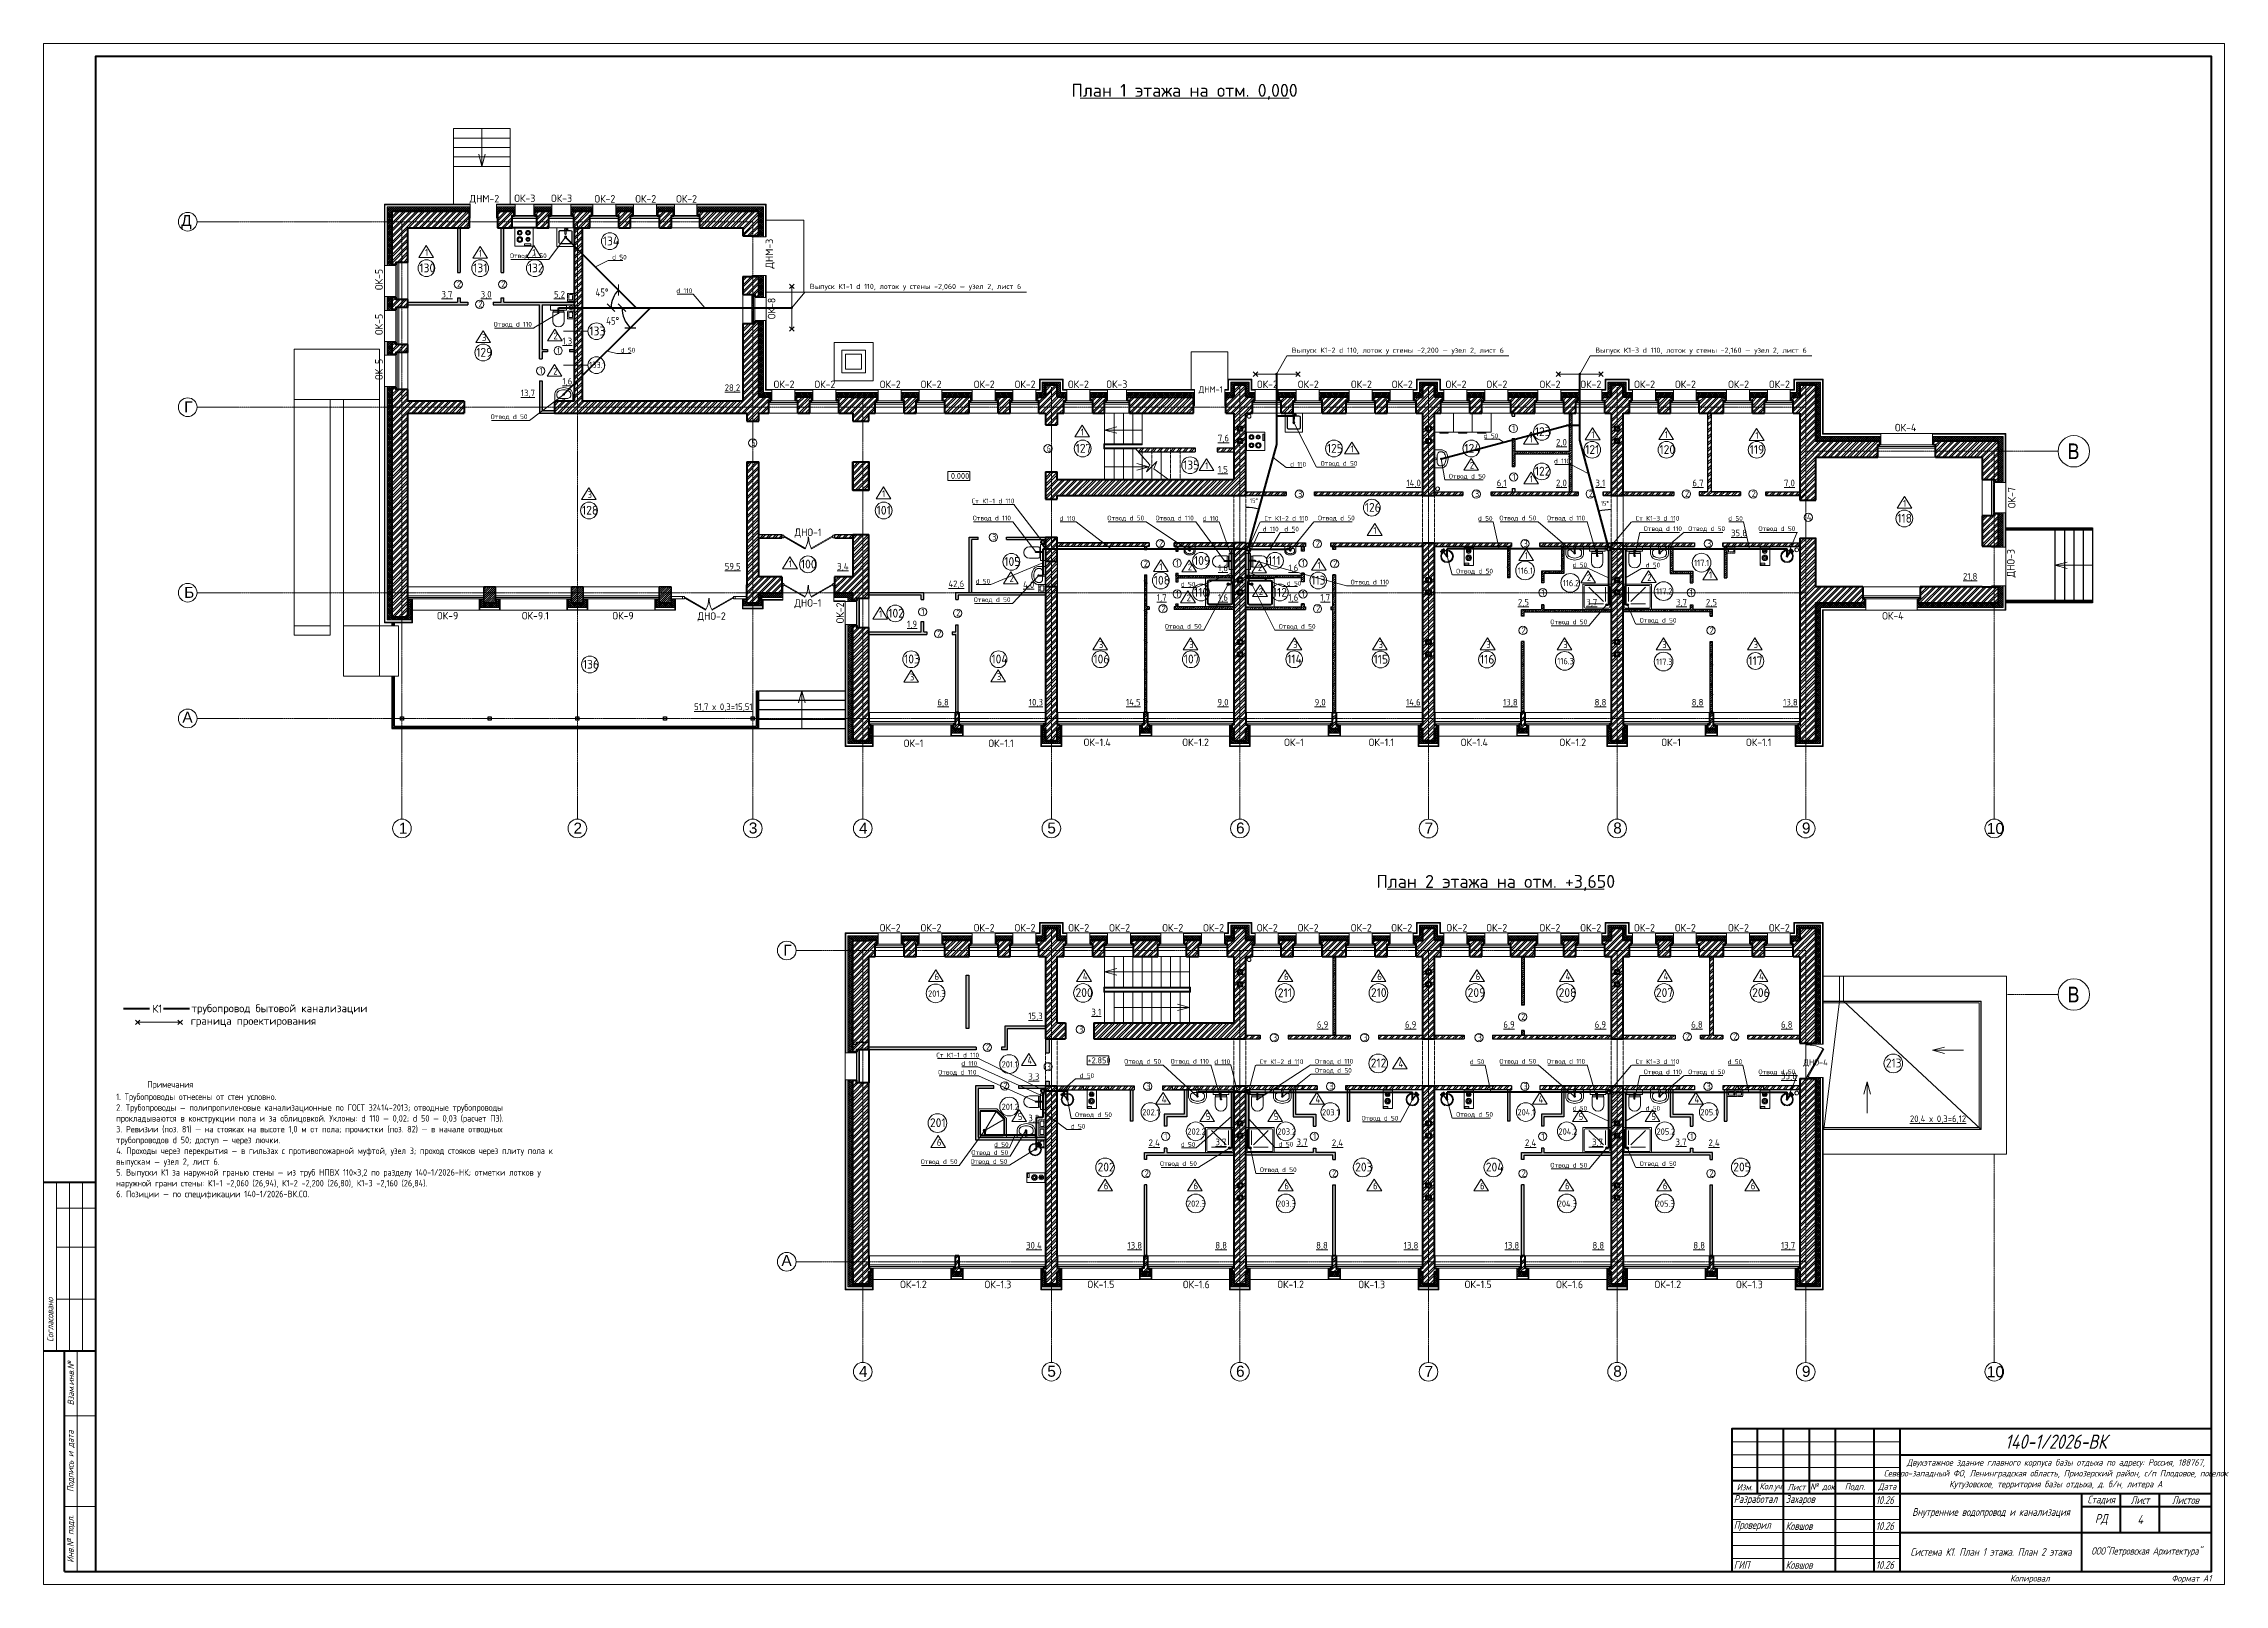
# Model space of a CAD drawing. Header units: millimetres. Extents: x 96542 to 165924, y 3859 to 52864.
import ezdxf
from ezdxf.enums import TextEntityAlignment as Align

# ---------------------------------------------------------------- set-up
doc = ezdxf.new("R2010")
doc.units = ezdxf.units.MM
for name, pattern in [('ACAD_ISO02W100', [15, 12, -3]), ('ACAD_ISO04W100', [30, 24, -3, 0, -3]), ('ADSK_Штриховая_ш2 п1', [3, 2, -1]), ('DASHED', [19.05, 12.7, -6.35])]:
    doc.linetypes.add(name, pattern=pattern)
for name, color, linetype, lineweight in [('door_cad', 250, 'Continuous', 0), ('Text', 7, 'Continuous', 15), ('ВК', 97, 'Continuous', 13), ('Ж-Б', 19, 'Continuous', 35), ('Ж-б_балка', 144, 'ACAD_ISO02W100', 9), ('К1', 25, 'Continuous', 50), ('Кирпич_перегородки_сущ', 46, 'Continuous', 25), ('Кирпич_стены', 56, 'Continuous', 40), ('Кровля_план', 166, 'Continuous', 18), ('Лестница', 136, 'Continuous', 18), ('Марк_пом', 250, 'Continuous', 15), ('Марка пола', 164, 'Continuous', 20), ('Марка_окна_двери', 166, 'Continuous', 13), ('Мебель', 250, 'Continuous', 13), ('Металл', 164, 'Continuous', 30), ('Обозначения', 166, 'Continuous', 13), ('Оборудование', 19, 'Continuous', 13), ('Оборудование_вент', 164, 'Continuous', 15), ('Ограждение', 144, 'Continuous', 9), ('Окна', 164, 'Continuous', 15), ('Оси', 136, 'ACAD_ISO04W100', 9), ('Пандус', 250, 'Continuous', 18), ('Перегородки кирпичные новые', 26, 'Continuous', 30), ('Перегородки СКЦ', 195, 'Continuous', 25), ('Перегородки_новые_CКЦ', 146, 'Continuous', 25), ('Площадь_текст', 198, 'Continuous', 9), ('Проем_закладываемый', 164, 'Continuous', 30), ('Рамка', 7, 'Continuous', 50), ('Таблицы', 7, 'Continuous', 18), ('Текст', 28, 'Continuous', 25), ('Терраса', 166, 'Continuous', 25), ('Тонкие', 8, 'Continuous', 13), ('Утеплитель', 36, 'Continuous', 9), ('фасад_навесной', 250, 'Continuous', 15), ('Штрих_кирпич_план', 27, 'Continuous', 5), ('Штрих_перегородки_план_СКЦ', 116, 'Continuous', 5), ('Штрих_пл_кирп_пер_сущ', 116, 'Continuous', 5), ('Штрих_утеплитель_план', 27, 'Continuous', 5)]:
    doc.layers.add(name, color=color, linetype=linetype, lineweight=lineweight)
doc.layers.add('SANTEH', color=30, linetype='Continuous')
doc.styles.add('GOST', font='isocpeur.ttf', dxfattribs={"width": 0.9})
doc.styles.add('GOST Common_1', font='isocpeur.ttf', dxfattribs={"width": 0.95, "height": 45})
doc.styles.add('GOST_I', font='isocpeur.ttf', dxfattribs={"width": 0.8})
doc.styles.add('ISOCPEUR', font='isocpeur.ttf', dxfattribs={"width": 0.65})
doc.styles.get("Standard").update_dxf_attribs({"font": 'arial.ttf'})
doc.styles.add('ВАНЯ', font='isocpeur.ttf', dxfattribs={"width": 0.8, "height": 250})
doc.dimstyles.new('100', dxfattribs={"dimtxt": 250, "dimasz": 250, "dimexe": 100, "dimexo": 50, "dimgap": 100, "dimtad": 1, "dimrnd": 5, "dimdsep": 46, "dimtxsty": 'ВАНЯ', "dimblk": 'ARCHTICK', "dimcen": 9, "dimdle": 100, "dimazin": 3, "dimtfac": 1, "dimtmove": 1, "dimatfit": 3, "dimfxl": 0.18, "dimarcsym": 0})
pattern_1 = [(45, (30896.81, 106126.58), (-101.02788, 101.02788), []), (45, (30964.16, 106126.58), (-101.02788, 101.02788), [])]
pattern_2 = [(45, (30896.812, 106126.584), (25.25697, 92.608891), [119.0625, -23.8125, 0, -23.8125])]
pattern_3 = [(45, (30896.812, 98365.506), (25.25697, 92.608891), [119.0625, -23.8125, 0, -23.8125])]
pattern_4 = [(45, (30896.81, 98365.5), (-101.02788, 101.02788), []), (45, (30964.16, 98365.5), (-101.02788, 101.02788), [])]

msp = doc.modelspace()

# ---------------------------------------------------------------- texts
at = {"layer": 'Text', "style": 'ISOCPEUR'}
for s, height, p in [('Отвод d 50', 150, (111376.481, 46041.637)), ('d 50', 150, (114629.353, 45996.596)), ('d 110', 150, (116672.042, 44929.857)), ('Отвод d 110', 150, (110859.094, 43864.21)), ('d 50', 150, (114901.876, 43038.976)), ('Отвод d 50', 150, (110764.127, 40921.746)), ('d 50', 150, (142361.414, 40311.296)), ('d 110', 150, (136200.928, 39407.957)), ('Отвод d 50', 150, (137169.862, 39436.344)), ('d 110', 150, (144595.737, 39513.022)), ('Отвод d 50', 150, (141247.631, 39030.585)), ('Ст К1-1 d 110', 150, (126069.956, 38242.573)), ('Отвод d 110', 150, (126100.591, 37700.098)), ('d 110', 150, (128859.756, 37685.098)), ('Отвод d 50', 150, (130384.386, 37700.098)), ('Отвод d 110', 150, (131917.192, 37700.098)), ('d 110', 150, (133411.935, 37685.098)), ('d 110', 150, (135327.173, 37348.655)), ('Ст К1-2 d 110', 150, (135384.375, 37688.479)), ('d 50', 150, (136014.977, 37348.655)), ('Отвод d 50', 150, (137083.868, 37700.098)), ('d 50', 150, (142177.643, 37685.098)), ('Отвод d 50', 150, (142858.251, 37700.098)), ('Отвод d 110', 150, (144368.734, 37700.098)), ('Ст К1-3 d 110', 150, (147193.799, 37692.331)), ('Отвод d 110', 150, (147449.265, 37363.655)), ('Отвод d 50', 150, (148867.189, 37363.655)), ('d 50', 150, (150137.892, 37685.098)), ('Отвод d 50', 150, (151099.962, 37363.655)), ('Отвод d 50', 150, (141482.932, 36010.831)), ('d 50', 150, (145185.111, 36207.91)), ('d 50', 150, (147508.983, 36203.77)), ('d 50', 150, (126194.409, 35688.878)), ('d 50', 150, (132722.461, 35593.01)), ('d 50', 150, (136096.054, 35626.653)), ('Отвод d 110', 150, (138125.473, 35663.258)), ('Отвод d 50', 150, (126132.144, 35103.557)), ('Отвод d 50', 150, (132212.321, 34252.37)), ('Отвод d 50', 150, (135837.439, 34252.37)), ('Отвод d 50', 150, (144480.76, 34395.974)), ('Отвод d 50', 150, (147320.609, 34447.47)), ('К1', 250, (100000.318, 22043.813)), ('трубопровод бытовой канализации', 250.0005, (101247.126, 22056.135)), ('граница проектирования', 250, (101220.899, 21655.774)), ('Ст К1-1 d 110', 150, (124945.608, 20617.503)), ('Отвод d 110', 150, (125003.815, 20074.028)), ('d 110', 150, (125736.725, 20351.424)), ('Отвод d 50', 150, (130921.865, 20416.219)), ('Отвод d 110', 150, (132398.163, 20420.551)), ('d 110', 150, (133786.447, 20410.678)), ('Ст К1-2 d 110', 150, (135234.375, 20408.932)), ('Отвод d 110', 150, (136989.388, 20420.551)), ('Отвод d 50', 150, (136989.388, 20130.384)), ('d 50', 150, (141917.808, 20405.551)), ('Отвод d 50', 150, (142858.251, 20420.551)), ('Отвод d 110', 150, (144368.734, 20420.551)), ('Ст К1-3 d 110', 150, (147193.799, 20412.785)), ('Отвод d 110', 150, (147449.265, 20084.109)), ('Отвод d 50', 150, (148867.189, 20084.109)), ('d 50', 150, (150119.302, 20405.551)), ('Отвод d 50', 150, (151099.962, 20084.109)), ('d 50', 150, (129501.494, 19964.938)), ('Отвод d 50', 150, (129359.335, 18721.776)), ('Отвод d 50', 150, (138472.76, 18610.888)), ('Отвод d 50', 150, (141482.932, 18731.285)), ('d 50', 150, (145185.111, 18928.364)), ('d 50', 150, (147508.983, 18924.223)), ('d 50', 150, (129220.883, 18351.709)), ('Отвод d 50', 150, (124446.469, 17229.394)), ('Отвод d 50', 150, (126032.657, 17232.641)), ('Отвод d 50', 150, (126059.511, 17519.254)), ('d 50', 150, (126781.157, 17772.292)), ('d 50', 150, (132722.461, 17773.841)), ('d 50', 150, (135837.082, 17782.558)), ('Отвод d 50', 150, (132062.321, 17167.824)), ('Отвод d 50', 150, (135235.757, 16972.824)), ('Отвод d 50', 150, (144480.76, 17116.428)), ('Отвод d 50', 150, (147320.609, 17167.924))]:
    msp.add_text(s, height=height, dxfattribs=at).set_placement(p)
at = {"layer": 'Марк_пом', "width": 515.56709, "attachment_point": 1, "style": 'GOST Common_1'}
for s, insert, char_height in [('134', (114333.899, 46727.817), 280), ('130', (108496.973, 45869.282), 280), ('131', (110207.025, 45869.282), 280), ('132', (111948.196, 45869.282), 280), ('133', (113904.714, 43864.441), 280), ('129', (110304.922, 43186.456), 280), ('133.1', (113897.461, 42743.515), 200), ('123', (143987.202, 40661.201), 280), ('127', (129376.318, 40133.502), 280), ('135', (132794.103, 39601.758), 280), ('125', (137371.02, 40133.502), 280), ('124', (141743.531, 40133.502), 280), ('121', (145589.262, 40093.95), 280), ('120', (147951.113, 40093.95), 280), ('119', (150820.9, 40093.95), 280), ('122', (143987.202, 39405.806), 280), ('128', (113671.106, 38163.747), 280), ('101', (123045.632, 38163.747), 280), ('126', (138576.423, 38252.969), 280), ('118', (155517.796, 37908.753), 280), ('100', (120636.074, 36449.701), 280), ('105', (127107.983, 36531.029), 280), ('109', (133142.233, 36563.965), 280), ('111', (135496.18, 36563.965), 280), ('116.1', (143438.84, 36200.834), 200), ('117.1', (149052.315, 36447.983), 200), ('108', (131863.235, 35937.314), 280), ('110', (133142.233, 35553.147), 280), ('112', (135650.629, 35553.147), 280), ('113', (136872.193, 35937.314), 280), ('116.2', (144876.292, 35806.389), 200), ('117.2', (147844.86, 35543.054), 200), ('102', (123415.433, 34889.198), 280), ('103', (123918.461, 33430.452), 280), ('104', (126698.432, 33430.452), 280), ('106', (129942.666, 33430.452), 280), ('107', (132818.292, 33430.452), 280), ('114', (136107.121, 33430.452), 280), ('115', (138856.695, 33424.527), 280), ('116', (142240.118, 33424.527), 280), ('116.3', (144700.813, 33324.245), 200), ('117.3', (147843.307, 33304.228), 200), ('117', (150779.706, 33375.186), 280), ('136', (113698.21, 33263.723), 280), ('201.3', (124681.477, 22749.103), 200), ('200', (129372.062, 22821.441), 280), ('211', (135809.385, 22815.153), 280), ('210', (138770.34, 22821.441), 280), ('209', (141847.802, 22821.441), 280), ('208', (144743.155, 22821.441), 280), ('207', (147836.738, 22821.441), 280), ('206', (150900.073, 22821.441), 280), ('201.1', (127021.502, 20500.042), 200), ('212', (138763.388, 20581.248), 280), ('213', (155151.886, 20581.248), 280), ('201.2', (127021.502, 19148.049), 200), ('202.1', (131493.456, 18974.995), 200), ('203.1', (137214.772, 18974.995), 200), ('204.1', (143432.641, 18974.995), 200), ('205.1', (149254.003, 18974.995), 200), ('201', (124742.205, 18682.834), 280), ('202.2', (132931.173, 18361.66), 200), ('203.2', (135798.271, 18361.66), 200), ('204.2', (144738.211, 18361.66), 200), ('205.2', (147856.762, 18361.66), 200), ('202', (130072.939, 17272.824), 280), ('203', (138269.827, 17272.824), 280), ('204', (142426.333, 17272.824), 280), ('205', (150298.977, 17272.824), 280), ('202.3', (132917.913, 16068.169), 200), ('203.3', (135785.011, 16068.169), 200), ('204.3', (144713.87, 16068.169), 200), ('205.3', (147832.421, 16068.169), 200)]:
    msp.add_mtext(s, dxfattribs=dict(at, insert=insert, char_height=char_height))
at = {"layer": 'Марка пола', "linetype": 'Continuous', "char_height": 214.493, "width": 224.8982, "attachment_point": 1, "style": 'GOST Common_1'}
for s, insert in [('1', (108673.308, 46328.703)), ('1', (110384.964, 46303.939)), ('1', (112094.495, 46328.703)), ('3', (110486.369, 43621.126)), ('2', (112762.056, 43673.713)), ('2', (112756.083, 42553.372)), ('1', (129540.345, 40619.893)), ('1', (143821.877, 40393.582)), ('1', (145782.989, 40533.061)), ('1', (148120.341, 40535.904)), ('1', (151000.895, 40508.273)), ('1', (133493.689, 39548.242)), ('1', (138123.185, 40081.679)), ('2', (141916.012, 39559.887)), ('1', (143827.725, 39126.831)), ('3', (113848.187, 38629.225)), ('1', (123221.136, 38656.276)), ('1', (155701.566, 38350.396)), ('1', (138848.947, 37486.07)), ('1', (120245.301, 36425.675)), ('1', (132042.93, 36335.931)), ('2', (132943.711, 36325.82)), ('2', (135173.333, 36301.516)), ('1', (137070.938, 36379.647)), ('1', (143666.533, 36689.108)), ('2', (127269.37, 35953.23)), ('2', (135200.389, 35540.79)), ('2', (145642.6, 35985.143)), ('2', (147562.97, 35988.33)), ('1', (149523.499, 36071.301)), ('1', (123116.56, 34828.594)), ('2', (132907.364, 35344.334)), ('3', (130112.207, 33851.95)), ('3', (132990.087, 33851.95)), ('3', (136292.566, 33851.95)), ('3', (139014.102, 33851.95)), ('3', (142440.822, 33851.95)), ('3', (144886.658, 33851.95)), ('3', (148035.864, 33851.95)), ('3', (150945.807, 33851.95)), ('3', (124098.366, 32823.267)), ('3', (126868.387, 32835.381)), ('6', (124885.014, 23299.514)), ('4', (129600.925, 23302.366)), ('6', (136003.94, 23299.514)), ('6', (138971.764, 23299.514)), ('6', (142102.414, 23299.514)), ('4', (144962.778, 23301.989)), ('4', (148076.497, 23301.989)), ('4', (151119.696, 23301.989)), ('4', (127845.456, 20628.944)), ('4', (139648.602, 20521.837)), ('5', (127536.784, 18844.965)), ('4', (132113.842, 19395.053)), ('5', (133520.213, 18844.965)), ('5', (135682.255, 18844.965)), ('4', (137008.631, 19395.053)), ('4', (144101.27, 19395.053)), ('5', (145379.465, 18844.965)), ('5', (147689.898, 18844.965)), ('4', (149064.52, 19395.053)), ('6', (124960.213, 18022.828)), ('6', (130271.152, 16638.712)), ('6', (133125.483, 16638.712)), ('6', (136016.204, 16638.712)), ('6', (138836.529, 16638.712)), ('6', (142238.906, 16638.712)), ('6', (144944.192, 16638.712)), ('6', (148057.881, 16638.712)), ('6', (150854.471, 16638.712))]:
    msp.add_mtext(s, dxfattribs=dict(at, insert=insert))
at = {"layer": 'Марка_окна_двери', "attachment_point": 1, "style": 'GOST Common_1'}
for s, insert, char_height, width in [('ДНМ-2', (110093.387, 48052.195), 240, 889.38095), ('ОК-3', (111516.776, 48064.215), 240, 889.38095), ('ОК-3', (112686.776, 48064.215), 240, 889.38095), ('ОК-2', (114067.11, 48047.868), 240, 889.38095), ('ОК-2', (115367.11, 48047.868), 240, 889.38095), ('ОК-2', (116667.11, 48047.868), 240, 889.38095), ('2', (109692.826, 45311.651), 200, 389.03927), ('2', (111102.85, 45311.651), 200, 389.03927), ('2', (110372.937, 44676.915), 200, 389.03927), ('1', (112873.062, 43200.853), 200, 389.03927), ('1', (112317.908, 42560.359), 200, 389.03927), ('ОК-2', (119767.11, 42147.896), 240, 889.38095), ('ОК-2', (121067.11, 42147.896), 240, 889.38095), ('ОК-2', (123147.11, 42147.896), 240, 889.38095), ('ОК-2', (124447.11, 42147.896), 240, 889.38095), ('ОК-2', (126137.11, 42147.896), 240, 889.38095), ('ОК-2', (127437.11, 42147.896), 240, 889.38095), ('ОК-2', (129132.301, 42149.795), 240, 889.38095), ('ОК-3', (130353.531, 42152.349), 240, 889.38095), ('ДНМ-1', (133290.668, 41966.64), 200, 389.03927), ('ОК-2', (135147.11, 42147.896), 240, 889.38095), ('ОК-2', (136447.11, 42147.896), 240, 889.38095), ('ОК-2', (138137.11, 42147.896), 240, 889.38095), ('ОК-2', (139437.11, 42147.896), 240, 889.38095), ('ОК-2', (141147.11, 42147.896), 240, 889.38095), ('ОК-2', (142447.11, 42147.896), 240, 889.38095), ('ОК-2', (144137.11, 42147.896), 240, 889.38095), ('ОК-2', (145437.11, 42147.896), 240, 889.38095), ('ОК-2', (147147.11, 42147.896), 240, 889.38095), ('ОК-2', (148447.11, 42147.896), 240, 889.38095), ('ОК-2', (150137.11, 42147.896), 240, 889.38095), ('ОК-2', (151437.11, 42147.896), 240, 889.38095), ('5', (119057.652, 40266.06), 200, 203.37703), ('1', (143264.15, 40727.437), 200, 389.03927), ('ОК-4', (155443.609, 40771.915), 240, 889.38095), ('6', (128452.652, 40087.527), 200, 203.37703), ('1', (143270.831, 39184.524), 200, 389.03927), ('3', (136449.114, 38640.8), 200, 203.37703), ('3', (142077.501, 38640.8), 200, 203.37703), ('2', (145702.339, 38648.166), 200, 389.03927), ('2', (148763.968, 38648.166), 200, 389.03927), ('2', (150885.19, 38648.166), 200, 389.03927), ('4', (152642.506, 37899.657), 200, 203.37703), ('ДНО-1', (120435.681, 37442.73), 240, 889.38095), ('3', (126716.617, 37269.19), 200, 203.37703), ('2', (132026.655, 37065.448), 200, 389.03927), ('2', (137017.234, 37059.174), 200, 389.03927), ('3', (143625.645, 37063.275), 200, 203.37703), ('3', (149460.259, 37063.275), 200, 203.37703), ('2', (131545.844, 36421.997), 200, 389.03927), ('1', (132566.667, 36444.671), 200, 389.03927), ('1', (136568.333, 36444.671), 200, 389.03927), ('2', (137571.866, 36424.663), 200, 389.03927), ('1', (132566.667, 35465.085), 200, 389.03927), ('1', (136568.333, 35465.085), 200, 389.03927), ('1', (144200.861, 35507.439), 200, 389.03927), ('1', (148919.466, 35507.439), 200, 389.03927), ('ОК-9', (109059.019, 34787.901), 240, 889.38095), ('ОК-9.1', (111759.019, 34787.901), 240, 889.38095), ('ОК-9', (114639.019, 34787.901), 240, 889.38095), ('ДНО-2', (117348.083, 34775.161), 240, 889.38095), ('ДНО-1', (120430.681, 35194.789), 240, 889.38095), ('1', (124469.737, 34896.277), 200, 389.03927), ('2', (125574.33, 34852.526), 200, 389.03927), ('2', (132109.826, 34991.857), 200, 389.03927), ('2', (137026.326, 34991.857), 200, 389.03927), ('ОК-4', (155038.364, 34785.612), 240, 889.38095), ('2', (124971.472, 34196.84), 200, 389.03927), ('2', (143562.964, 34303.619), 200, 389.03927), ('2', (149546.913, 34303.619), 200, 389.03927), ('ОК-1', (123908.655, 30731.298), 240, 889.38095), ('ОК-1.1', (126600.386, 30731.298), 240, 889.38095), ('ОК-1.4', (129630.851, 30760.855), 240, 889.38095), ('ОК-1.2', (132771.202, 30760.855), 240, 889.38095), ('ОК-1', (136011.746, 30760.855), 240, 889.38095), ('ОК-1.1', (138699.647, 30760.855), 240, 889.38095), ('ОК-1.4', (141630.851, 30760.855), 240, 889.38095), ('ОК-1.2', (144771.202, 30760.855), 240, 889.38095), ('ОК-1', (148011.746, 30760.855), 240, 889.38095), ('ОК-1.1', (150707.891, 30760.855), 240, 889.38095), ('ОК-2', (123143.685, 24862.934), 240, 889.38095), ('ОК-2', (124443.685, 24862.934), 240, 889.38095), ('ОК-2', (126133.685, 24862.934), 240, 889.38095), ('ОК-2', (127433.685, 24862.934), 240, 889.38095), ('ОК-2', (129143.685, 24862.934), 240, 889.38095), ('ОК-2', (130443.685, 24862.934), 240, 889.38095), ('ОК-2', (132133.685, 24862.934), 240, 889.38095), ('ОК-2', (133433.685, 24862.934), 240, 889.38095), ('ОК-2', (135143.685, 24862.934), 240, 889.38095), ('ОК-2', (136443.685, 24862.934), 240, 889.38095), ('ОК-2', (138133.685, 24862.934), 240, 889.38095), ('ОК-2', (139420.12, 24862.934), 240, 889.38095), ('ОК-2', (141173.685, 24862.934), 240, 889.38095), ('ОК-2', (142443.685, 24862.747), 240, 889.38095), ('ОК-2', (144133.685, 24862.747), 240, 889.38095), ('ОК-2', (145433.685, 24862.747), 240, 889.38095), ('ОК-2', (147143.685, 24862.747), 240, 889.38095), ('ОК-2', (148443.685, 24862.747), 240, 889.38095), ('ОК-2', (150133.685, 24862.561), 240, 889.38095), ('ОК-2', (151433.685, 24862.747), 240, 889.38095), ('3', (129480.18, 21613.069), 200, 203.37703), ('2', (143552.359, 22011.389), 200, 389.03927), ('2', (126523.216, 21042.945), 200, 389.03927), ('3', (135650.239, 21353.585), 200, 203.37703), ('3', (138524.812, 21353.585), 200, 203.37703), ('3', (142163.727, 21353.585), 200, 203.37703), ('2', (148789.915, 21384.263), 200, 389.03927), ('2', (150299.392, 21384.263), 200, 389.03927), ('3', (128456.261, 20428.637), 200, 203.37703), ('ДНО-4', (152529.16, 20562.252), 200, 389.03927), ('2', (127074.873, 19817.161), 200, 389.03927), ('3', (131625.418, 19801.83), 200, 203.37703), ('3', (137441.52, 19801.83), 200, 203.37703), ('3', (143622.065, 19801.83), 200, 203.37703), ('3', (149447.745, 19801.83), 200, 203.37703), ('1', (132197.489, 18212.528), 200, 389.03927), ('1', (136928.924, 18212.528), 200, 389.03927), ('1', (144195.533, 18212.528), 200, 389.03927), ('1', (148931.305, 18212.528), 200, 389.03927), ('2', (131573.865, 17029.035), 200, 389.03927), ('2', (137536.71, 17029.035), 200, 389.03927), ('2', (143566.625, 17029.035), 200, 389.03927), ('2', (149541.246, 17029.035), 200, 389.03927), ('ОК-1.2', (123793.84, 13520.156), 240, 889.38095), ('ОК-1.3', (126478.612, 13517.722), 240, 889.38095), ('ОК-1.5', (129753.501, 13520.156), 240, 889.38095), ('ОК-1.6', (132789.832, 13517.722), 240, 889.38095), ('ОК-1.2', (135793.84, 13520.156), 240, 889.38095), ('ОК-1.3', (138371.006, 13517.722), 240, 889.38095), ('ОК-1.5', (141753.501, 13520.156), 240, 889.38095), ('ОК-1.6', (144665.184, 13517.722), 240, 889.38095), ('ОК-1.2', (147793.84, 13520.156), 240, 889.38095), ('ОК-1.3', (150390.029, 13517.722), 240, 889.38095)]:
    msp.add_mtext(s, dxfattribs=dict(at, insert=insert, char_height=char_height, width=width))
at = {"layer": 'Марка_окна_двери', "char_height": 240, "width": 889.38095, "attachment_point": 1, "rotation": 90, "style": 'GOST Common_1'}
for s, insert in [('ДНМ-3', (119510.265, 45710.087)), ('ОК-5', (107089.833, 45025.854)), ('ОК-8', (119582.81, 44101.951)), ('ОК-5', (107089.833, 43595.854)), ('ОК-5', (107089.833, 42165.854)), ('ОК-7', (159039.825, 38091.259)), ('ДНО-3', (159010.287, 35886.587)), ('ОК-2', (121762.436, 34425.185))]:
    msp.add_mtext(s, dxfattribs=dict(at, insert=insert))
at = {"layer": 'Оси', "char_height": 350, "width": 284.81275, "attachment_point": 1}
for s, insert in [('{\\fArial|b0|i0|c204|p34;Д}', (100916.96, 47413.339)), ('{\\fArial|b0|i0|c204|p34;Г}', (101015.964, 41483.246)), ('{\\fArial|b0|i0|c204|p34;Б}', (101015.964, 35584.869)), ('{\\fArial|b0|i0|c204|p34;А}', (100957.08, 31615.554)), ('{\\fArial|b0|i0|c0|p34;1}', (107843.615, 28082.249)), ('{\\fArial|b0|i0|c0;2}', (113400.464, 28086.823)), ('{\\fArial|b0|i0|c0;3}', (118978.206, 28091.058)), ('{\\fArial|b0|i0|c0;4}', (122484.204, 28086.823)), ('{\\fArial|b0|i0|c0;5}', (128475.735, 28091.058)), ('{\\fArial|b0|i0|c0;6}', (134479.971, 28091.058)), ('{\\fArial|b0|i0|c0;7}', (140479.969, 28086.823)), ('{\\fArial|b0|i0|c0;8}', (146479.971, 28091.058)), ('{\\fArial|b0|i0|c0;9}', (152484.204, 28091.058)), ('{\\fArial|b0|i0|c0;10}', (158368.969, 28077.446)), ('{\\fArial|b0|i0|c204|p34;Г}', (120075.571, 24203.7)), ('{\\fArial|b0|i0|c204|p34;А}', (120016.686, 14336.008)), ('{\\fArial|b0|i0|c0;4}', (122484.204, 10807.247)), ('{\\fArial|b0|i0|c0;5}', (128475.735, 10811.482)), ('{\\fArial|b0|i0|c0;6}', (134479.971, 10811.482)), ('{\\fArial|b0|i0|c0;7}', (140479.969, 10807.247)), ('{\\fArial|b0|i0|c0;8}', (146479.971, 10811.482)), ('{\\fArial|b0|i0|c0;9}', (152484.204, 10811.482)), ('{\\fArial|b0|i0|c0;10}', (158368.969, 10797.869))]:
    msp.add_mtext(s, dxfattribs=dict(at, insert=insert))
at = {"layer": 'Площадь_текст', "char_height": 210, "attachment_point": 1, "style": 'GOST Common_1'}
for s, insert, width in [('{\\L3,7}', (109199.892, 44998.98), 515.56709), ('{\\L3,0}', (110448.517, 44998.98), 515.56709), ('{\\L5,2}', (112779.183, 44998.98), 515.56709), ('{\\L1,3}', (113049.677, 43511.562), 515.56709), ('{\\L13,7}', (111726.428, 41860.619), 515.56709), ('{\\L1,6}', (113049.677, 42231.763), 515.56709), ('{\\L28,2}', (118211.78, 42026.569), 515.56709), ('{\\L7,6}', (133904.464, 40424.155), 515.56709), ('{\\L2,0}', (144662.95, 40291.301), 515.56709), ('{\\L1,5}', (133904.464, 39432.368), 515.56709), ('{\\L14,0}', (139904.361, 38996.233), 515.56709), ('{\\L6,1}', (142774.996, 38996.233), 515.56709), ('{\\L2,0}', (144662.95, 38996.233), 515.56709), ('{\\L3,1}', (145914.241, 38996.233), 515.56709), ('{\\L6,7}', (148999.862, 38996.233), 515.56709), ('{\\L7,0}', (151914.275, 38996.233), 515.56709), ('{\\L35,8}', (150230.505, 37404.776), 515.56709), ('{\\L59,5}', (118211.78, 36344.687), 515.56709), ('{\\L3,4}', (121790.526, 36344.687), 515.56709), ('{\\L1,6}', (133908.203, 36293.912), 515.56709), ('{\\L1,6}', (136146.2, 36293.912), 515.56709), ('{\\L42,6}', (125329.837, 35787.387), 515.56709), ('{\\L4,0}', (127704.355, 35759.412), 515.56709), ('{\\L21,8}', (157608.98, 36024.502), 515.56709), ('{\\L1,7}', (131960.554, 35355.537), 515.56709), ('{\\L1,6}', (133908.203, 35355.537), 515.56709), ('{\\L1,6}', (136146.2, 35355.537), 515.56709), ('{\\L1,7}', (137164.547, 35355.537), 515.56709), ('{\\L2,5}', (143450.136, 35203.766), 515.56709), ('{\\L3,7}', (145623.909, 35203.766), 515.56709), ('{\\L3,7}', (148477.821, 35203.766), 515.56709), ('{\\L2,5}', (149431.009, 35203.766), 515.56709), ('{\\L1,9}', (124016.397, 34509.749), 515.56709), ('{\\L6,8}', (124978.761, 32023.192), 515.56709), ('{\\L10,3}', (127889.562, 32023.192), 515.56709), ('{\\L14,5}', (130978.761, 32023.192), 515.56709), ('{\\L9,0}', (133889.562, 32023.192), 515.56709), ('{\\L9,0}', (136978.761, 32023.192), 515.56709), ('{\\L14,6}', (139889.562, 32023.192), 515.56709), ('{\\L13,8}', (142978.761, 32023.192), 515.56709), ('{\\L8,8}', (145889.562, 32023.192), 515.56709), ('{\\L8,8}', (148978.761, 32023.192), 515.56709), ('{\\L13,8}', (151889.562, 32023.192), 515.56709), ('{\\L51,7 х 0,3=15,51}', (117240.082, 31877.648), 1767.58456), ('{\\L15,3}', (127872.077, 22045.735), 515.56709), ('{\\L3,1}', (129878.6, 22167.967), 515.56709), ('{\\L6,9}', (137053.487, 21771.97), 515.56709), ('{\\L6,9}', (139854.193, 21771.97), 515.56709), ('{\\L6,9}', (142983.999, 21771.97), 515.56709), ('{\\L6,9}', (145892.678, 21771.97), 515.56709), ('{\\L6,8}', (148961.451, 21771.97), 515.56709), ('{\\L6,8}', (151820.437, 21771.97), 515.56709), ('{\\L35,8}', (151820.437, 20134.142), 515.56709), ('{\\L3,3}', (127872.077, 20117.368), 515.56709), ('{\\L3,2}', (127872.077, 18795.156), 515.56709), ('{\\L20,4 х 0,3=6,12}', (155920.879, 18772.746), 2073.06857), ('{\\L2,4}', (131699.015, 18011.264), 515.56709), ('{\\L3,7}', (133825.293, 18036.541), 515.56709), ('{\\L3,7}', (136405.313, 18036.541), 515.56709), ('{\\L2,4}', (137529.545, 18011.264), 515.56709), ('{\\L2,4}', (143673.059, 18011.264), 515.56709), ('{\\L3,7}', (145806.064, 18036.541), 515.56709), ('{\\L3,7}', (148461.81, 18036.541), 515.56709), ('{\\L2,4}', (149511.446, 18011.264), 515.56709), ('{\\L30,4}', (127802.041, 14749.088), 515.56709), ('{\\L13,8}', (131028.709, 14749.088), 515.56709), ('{\\L8,8}', (133820.437, 14749.088), 515.56709), ('{\\L8,8}', (137028.709, 14749.088), 515.56709), ('{\\L13,8}', (139820.437, 14749.088), 515.56709), ('{\\L13,8}', (143028.709, 14749.088), 515.56709), ('{\\L8,8}', (145820.437, 14749.088), 515.56709), ('{\\L8,8}', (149028.709, 14749.088), 515.56709), ('{\\L13,7}', (151820.437, 14749.088), 515.56709)]:
    msp.add_mtext(s, dxfattribs=dict(at, insert=insert, width=width))
at = {"layer": 'Текст', "style": 'GOST'}
for s, p in [('План 1 этажа на отм. 0,000', (132842, 51379)), ('План 2 этажа на отм. +3,650', (142742, 26216.5))]:
    msp.add_text(s, height=412.5, dxfattribs=at).set_placement(p, align=Align.MIDDLE_CENTER)
for s, p in [('Выпуск К1-1 d 110, лоток у стены -2,060 — узел 2, лист 6', (124282.625, 45010)), ('Выпуск К1-2 d 110, лоток у стены -2,200 — узел 2, лист 6', (139627.625, 42980.5)), ('Выпуск К1-3 d 110, лоток у стены -2,160 — узел 2, лист 6', (149271.875, 42980.5))]:
    msp.add_text(s, height=165, dxfattribs=at).set_placement(p, align=Align.BOTTOM_CENTER)
at = {"layer": 'Текст'}
for s, insert, char_height, width, attachment_point, style in [('0.000', (125407.489, 39208.425), 190, 2855.55902, 1, 'GOST Common_1'), ('+2.850', (129751.975, 20621.815), 190, 585.37283, 1, 'GOST Common_1'), ('1. Трубопроводы отнесены от стен условно.\\P2. Трубопроводы — полипропиленовые канализационные по ГОСТ 32414-2013; отводные трубопроводы прокладываются в конструкции пола и за облицовкой. Уклоны: d 110 — 0,02; d 50 — 0,03 (расчет П3).\\P3. Ревизии (поз. 81) — на стояках на высоте 1,0 м от пола; прочистки (поз. 82) — в начале отводных трубопроводов d 50; доступ — через лючки.\\P4. Проходы через перекрытия — в гильзах с противопожарной муфтой, узел 3; проход стояков через плиту пола к выпускам — узел 2, лист 6.\\P5. Выпуски К1 за наружной гранью стены — из труб НПВХ 110×3,2 по разделу 140-1/2026-НК; отметки лотков у наружной грани стены: К1-1 -2,060 (26,94), К1-2 -2,200 (26,80), К1-3 -2,160 (26,84).\\P6. Позиции — по спецификации 140-1/2026-ВК.СО.', (98852, 19472.125), 206.25, 13612.5, 1, 'GOST'), ('Примечания', (99842, 19864), 206.25, 13612.5, 1, 'GOST'), ('{\\W0.8;\\Q15;Двухэтажное здание главного корпуса базы отдыха по адресу: Россия, 188767, Северо-западный ФО, Ленинградская область, Приозерский район, с/п Плодовое, поселок Кутузовское, территория базы отдыха, д. б/н, литера А}', (160562, 7365.25), 206.25, 9570, 5, 'GOST_I'), ('{\\W0.8;\\Q15;Внутренние водопровод и канализация}', (158499.5, 6127.75), 247.5, 5445, 5, 'GOST_I'), ('{\\W0.8;\\Q15;Система К1. План 1 этажа. План 2 этажа}', (158499.5, 4890.25), 247.5, 5445, 5, 'GOST_I'), ('{\\W0.8;\\Q15;ООО"Петровская Архитектура"}', (163449.5, 4890.25), 231, 3960, 5, 'GOST_I')]:
    msp.add_mtext(s, dxfattribs=dict(at, insert=insert, char_height=char_height, width=width, attachment_point=attachment_point, style=style))
at = {"layer": 'Текст', "char_height": 206.25, "attachment_point": 5, "rotation": 90, "style": 'GOST_I'}
for s, insert in [('{\\W0.8;\\Q15;Согласовано}', (96748.25, 12274)), ('{\\W0.8;\\Q15;Взам.инв.№}', (97408.25, 10252.75)), ('{\\W0.8;\\Q15;Подпись и дата}', (97408.25, 7777.75)), ('{\\W0.8;\\Q15;Инв.№ подл.}', (97408.25, 5302.75))]:
    msp.add_mtext(s, dxfattribs=dict(at, insert=insert))
at = {"layer": 'Текст', "style": 'GOST_I'}
for s, insert, char_height, attachment_point in [('{\\W0.8;\\Q15;140-1/2026-ВК}', (160562, 8396.5), 453.75, 5), ('{\\W0.8;\\Q15;Изм.}', (150662, 6952.75), 206.25, 5), ('{\\W0.8;\\Q15;Кол.уч}', (151487, 6952.75), 206.25, 5), ('{\\W0.8;\\Q15;Лист}', (152312, 6952.75), 206.25, 5), ('{\\W0.8;\\Q15;№ док}', (153137, 6952.75), 206.25, 5), ('{\\W0.8;\\Q15;Подп.}', (154168.25, 6952.75), 206.25, 5), ('{\\W0.8;\\Q15;Дата}', (155199.5, 6952.75), 206.25, 5), ('{\\W0.8;\\Q15;Разработал}', (150315.5, 6540.25), 247.5, 4), ('{\\W0.8;\\Q15;Захаров}', (151965.5, 6540.25), 247.5, 4), ('{\\W0.8;\\Q15;10.26}', (154836.5, 6540.25), 247.5, 4), ('{\\W0.8;\\Q15;Стадия}', (162005.75, 6540.25), 247.5, 5), ('{\\W0.8;\\Q15;Лист}', (163243.25, 6540.25), 247.5, 5), ('{\\W0.8;\\Q15;Листов}', (164687, 6540.25), 247.5, 5), ('{\\W0.8;\\Q15;Проверил}', (150315.5, 5715.25), 247.5, 4), ('{\\W0.8;\\Q15;Ковшов}', (151965.5, 5715.25), 247.5, 4), ('{\\W0.8;\\Q15;10.26}', (154836.5, 5715.25), 247.5, 4), ('{\\W0.8;\\Q15;РД}', (162005.75, 5921.5), 288.75, 5), ('{\\W0.8;\\Q15;4}', (163243.25, 5921.5), 288.75, 5), ('{\\W0.8;\\Q15;}', (164687, 5921.5), 288.75, 5), ('{\\W0.8;\\Q15;ГИП}', (150315.5, 4477.75), 247.5, 4), ('{\\W0.8;\\Q15;Ковшов}', (151965.5, 4477.75), 247.5, 4), ('{\\W0.8;\\Q15;10.26}', (154836.5, 4477.75), 247.5, 4), ('{\\W0.8;\\Q15;Копировал}', (159737, 4024), 206.25, 5), ('{\\W0.8;\\Q15;Формат А1}', (165512, 4024), 206.25, 6)]:
    msp.add_mtext(s, dxfattribs=dict(at, insert=insert, char_height=char_height, attachment_point=attachment_point))

# ---------------------------------------------------------------- blocks, each defined once
blk = doc.blocks.new('Dush')
at = {"layer": 'Оборудование'}
for p, q in [((0, -100), (-900, -100)), ((-900, -100), (-900, -900)), ((-860, -170), (-860, -830)), ((-70, -140), (-830, -140)), ((-726, -653), (-726, -191)), ((-653, -653), (-191, -191)), ((-40, -830), (-40, -170)), ((0, -900), (0, -100)), ((-900, -900), (0, -900)), ((-830, -860), (-70, -860)), ((-653, -726), (-191, -726))]:
    blk.add_line(p, q, dxfattribs=at)
blk.add_circle((-754, -754), 35, dxfattribs=at)
for centre, start, end in [((-830, -170), 90, 180), ((-70, -170), 0, 90), ((-830, -830), 180, 270), ((-70, -830), 270, 0)]:
    blk.add_arc(centre, 30, start, end, dxfattribs=at)
blk = doc.blocks.new('Basin 01_72')
for p, q in [((0, 350), (0, 172)), ((460, 350), (0, 350)), ((50, 207), (50, 172)), ((139, 278), (139, 278)), ((321, 278), (139, 278)), ((410, 207), (410, 172)), ((460, 350), (460, 172))]:
    blk.add_line(p, q)
for points in [[(0, 172), (1, 152), (5, 133), (11, 114), (20, 96), (30, 80), (43, 66), (57, 53), (73, 42)], [(139, 278), (122, 277), (105, 273), (90, 266), (76, 257), (65, 247), (57, 235), (52, 221), (50, 207)], [(50, 172), (51, 159), (53, 147), (57, 135), (63, 124), (69, 113), (77, 104), (86, 96), (97, 89)], [(73, 42), (110, 24), (149, 11), (189, 3), (230, 0), (271, 3), (311, 11), (350, 24), (387, 42)], [(97, 89), (128, 73), (161, 62), (195, 55), (230, 53), (265, 55), (299, 62), (332, 73), (363, 89)], [(410, 207), (408, 221), (403, 235), (395, 247), (384, 257), (370, 266), (355, 273), (338, 277), (321, 278)], [(363, 89), (374, 96), (383, 104), (391, 113), (397, 124), (403, 135), (407, 147), (409, 159), (410, 172)], [(387, 42), (403, 53), (417, 66), (430, 80), (440, 96), (449, 114), (455, 133), (459, 152), (460, 172)]]:
    blk.add_lwpolyline(points)
for centre, radius in [((230, 313), 25), ((230, 176), 17.5)]:
    blk.add_circle(centre, radius)
blk = doc.blocks.new('K10-46')
at = {"layer": 'Оборудование'}
for p, q in [((-800, -559), (-270, -244)), ((-558, -800), (-246, -268))]:
    blk.add_line(p, q, dxfattribs=at)
blk.add_lwpolyline([(0, 0), (-900, 0), (-900, -600), (-600, -900), (0, -900)], close=True, dxfattribs=at)
for points in [[(-100, -50), (-800, -50, 0.414214), (-850, -100), (-850, -559, 0.198912), (-835, -594), (-594, -835, 0.198912), (-559, -850), (-100, -850, 0.414214), (-50, -800), (-50, -100, 0.414214)], [(-100, -80), (-800, -80, 0.414214), (-820, -100), (-820, -559, 0.198912), (-814, -573), (-573, -814, 0.198912), (-559, -820), (-100, -820, 0.414214), (-80, -800), (-80, -100, 0.414214)]]:
    blk.add_lwpolyline(points, format="xyb", close=True, dxfattribs=at)
blk.add_circle((-211, -209), 43.3, dxfattribs=at)
blk = doc.blocks.new('Grohe Veris -  (32198000)_top_cad-bloc.com')
at = {"color": 0}
for p, q in [((52, 21), (52, -21)), ((54, -17), (54, 17)), ((73, 13), (72, 13)), ((73, 6), (72, -22)), ((73, 13), (73, 6))]:
    blk.add_line(p, q, dxfattribs=at)
for points in [[(-21, 0), (-21, -154, 1), (21, -154), (21, 0)], [(0, 9), (0, 9), (-17, 9, 0.317837), (-20, 7)], [(0, 9), (0, 9), (17, 9, -0.317837), (20, 7)], [(56, 9), (64, 10, 0.155869), (68, 11, 0.886458)], [(65, 9, 0.160711), (63, -7, 0.094437), (64, -10, 1.245706)], [(65, 9, 0.25498), (69, 11, -9.068865)], [(68, 11), (69, 12, -0.146054), (71, 14), (73, 14, -0.258705), (73, 14, -0.023605), (73, 13, -0.171239), (74, 10, 0.037593), (74, 10)], [(74, 3, 0.147806), (73, 6, 0.197149), (73, 6), (72, 6, 0.105853), (71, 6, 0.093683), (70, 6, 0.105959), (69, 3, 0.061829), (68, 1, 0.023332), (68, -5, 1.008647)], [(74, 10), (74, 6, -0.00094), (74, 3, 0.000937), (74, -11, -0.003393), (74, -19, 0.648753)], [(56, -9), (64, -10, -0.155869), (68, -11, -0.886458)], [(68, -3), (68, -5), (68, -8, 0.010154), (68, -11, 0.032815), (68, -18, 0.128402), (69, -21, 0.106313), (71, -22, 0.075412), (71, -22), (72, -22, 0.25002), (73, -22, 0.096041), (74, -19, 0.032872), (74, -19, -4.493368)]]:
    blk.add_lwpolyline(points, format="xyb", dxfattribs=at)
for points in [[(7, 21), (46, 21)], [(47, -21), (47, 21)], [(52, 21), (47, 21)], [(21, -21), (46, -21)], [(52, -21), (47, -21)]]:
    blk.add_lwpolyline(points, dxfattribs=at)
for centre, radius, start, end in [((0, 0), 30, 44.427, 225.573), ((0, 0), 25, 57.14012, 212.85988), ((0, 0), 22, 342.65856, 197.34144), ((0, 0), 21, 0, 180), ((46, 21), 0.5, 0, 90), ((47, 20), 0.5, 90, 180), ((42, 15), 11.5, 10.40237, 29.24555), ((52, 20), 0.4, 29.24555, 90), ((53, 17), 0.3, 0, 10.40237), ((49, 6), 7.06, 21.11466, 52.67736), ((112, -1), 44.3, 163.76884, 181.88413), ((74, 9), 4.94, 128.36753, 155.60216), ((72, 12), 1.95, 87.325, 127.06858), ((73, 13), 0.429, 41.76843, 83.91425), ((37, 0), 38.5, 343.05085, 15.03236), ((46, -21), 0.5, 270, 0), ((47, -20), 0.5, 180, 270), ((42, -15), 11.5, 330.75445, 349.59763), ((52, -20), 0.4, 270, 330.75445), ((49, -6), 7.06, 307.32264, 339.8743), ((53, -17), 0.3, 349.59763, 0)]:
    blk.add_arc(centre, radius, start, end, dxfattribs=at)
blk.add_ellipse((56, 0), major_axis=(0, 9), ratio=0.134102, start_param=6.283185, end_param=9.576875, dxfattribs=at)
blk = doc.blocks.new('r')
at = {"layer": 'Оборудование'}
blk.add_lwpolyline([(166291, -245653), (166891, -245653), (166891, -246203), (166291, -246203), (166291, -245653)], close=True, dxfattribs=at)
for points in [[(166765, -246140, -0.068229), (166751, -246141), (166431, -246141, -0.414214), (166378, -246088), (166378, -245768, -0.414214), (166431, -245715), (166751, -245715, -0.414214), (166804, -245768), (166804, -246088, -0.336476), (166765, -246140, -0.107558)], [(166756, -246130, -0.031274), (166751, -246131), (166431, -246131, -0.414214), (166388, -246088), (166388, -245768, -0.414214), (166431, -245725), (166751, -245725, -0.414214), (166794, -245768), (166794, -246088, -0.378043), (166756, -246130, -0.083586)]]:
    blk.add_lwpolyline(points, format="xyb", dxfattribs=at)
for points in [[(166572, -245928), (166612, -245928)], [(166592, -245908), (166592, -245948)]]:
    blk.add_lwpolyline(points, dxfattribs=at)
for radius in [35, 30, 20]:
    blk.add_circle((166592, -245928), radius, dxfattribs=at)
at = {"layer": 'Оборудование', "rotation": 269.9999999999999}
blk.add_blockref('Grohe Veris -  (32198000)_top_cad-bloc.com', (166850, -245928), dxfattribs=at)
blk = doc.blocks.new('hob 01')
at = {"layer": 'Оборудование'}
for points in [[(10, 10), (10, 710), (710, 710), (710, 10)], [(384, 88), (628, 88), (628, 28), (384, 28)]]:
    blk.add_lwpolyline(points, close=True, dxfattribs=at)
for centre, radius in [((204, 256), 107), ((204, 516), 90), ((204, 256), 86.7), ((204, 516), 70), ((204, 256), 66.7), ((204, 516), 50), ((516, 516), 90), ((516, 261), 76.6), ((516, 516), 70), ((516, 261), 56.6), ((516, 516), 50), ((516, 261), 36.6)]:
    blk.add_circle(centre, radius, dxfattribs=at)
blk = doc.blocks.new('_ArchTick')
at = {"color": 0, "linetype": 'ByBlock', "const_width": 0.15}
blk.add_lwpolyline([(-0.5, -0.5), (0.5, 0.5)], dxfattribs=at)
blk = doc.blocks.new('*D55')
at = {"layer": 'Defpoints', "color": 0}
for p in [(113148, 46711), (112923, 44465), (114624, 44671), (120346, 44465), (116308, 43551)]:
    blk.add_point(p, dxfattribs=at)
at = {"layer": 'Text', "color": 0, "lineweight": -2}
blk.add_arc((115394, 44465), 797, 135, 180, dxfattribs=at)
at = {"layer": 'Text', "color": 0, "lineweight": -2, "xscale": 250, "yscale": 250, "zscale": 250}
for p, rotation in [((114831, 45028), 44.99999999999981), ((114597, 44465), 270)]:
    blk.add_blockref('_ArchTick', p, dxfattribs=dict(at, rotation=rotation))
at = {"layer": 'Text', "color": 0, "insert": (114309, 44952), "char_height": 250, "attachment_point": 5, "style": 'ВАНЯ'}
blk.add_mtext('45%%d', dxfattribs=at)
blk = doc.blocks.new('*D56')
at = {"layer": 'Defpoints', "color": 0}
for p in [(112923, 44465), (116256, 44870), (120346, 44465), (115062, 44009), (113096, 41710)]:
    blk.add_point(p, dxfattribs=at)
at = {"layer": 'Text', "color": 0, "lineweight": -2}
blk.add_arc((115851, 44465), 911, 180, 225, dxfattribs=at)
at = {"layer": 'Text', "color": 0, "lineweight": -2, "xscale": 250, "yscale": 250, "zscale": 250}
for p, rotation in [((114940, 44465), 90), ((115207, 43821), 315)]:
    blk.add_blockref('_ArchTick', p, dxfattribs=dict(at, rotation=rotation))
at = {"layer": 'Text', "color": 0, "insert": (114648, 44049), "char_height": 250, "attachment_point": 5, "style": 'ВАНЯ'}
blk.add_mtext('45%%d', dxfattribs=at)
blk = doc.blocks.new('*D57')
at = {"layer": 'Defpoints', "color": 0}
for p in [(135775, 40117), (134793, 38490), (134933, 38107), (134793, 36990), (134873, 36845)]:
    blk.add_point(p, dxfattribs=at)
at = {"layer": 'Text', "color": 0, "lineweight": -2}
blk.add_arc((134793, 36554), 1559, 74.5992, 90, dxfattribs=at)
at = {"layer": 'Text', "color": 0, "insert": (135049, 38328), "char_height": 250, "attachment_point": 5, "style": 'ВАНЯ'}
blk.add_mtext('{\\H0.6x;15%%d}', dxfattribs=at)
blk = doc.blocks.new('_None')
blk = doc.blocks.new('*D58')
at = {"layer": 'Defpoints', "color": 0}
for p in [(145413, 40252), (146413, 38490), (146152, 38019), (146334, 36846), (146413, 36990)]:
    blk.add_point(p, dxfattribs=at)
at = {"layer": 'Text', "color": 0, "lineweight": -2}
blk.add_arc((146413, 36554), 1489, 90, 105.13768, dxfattribs=at)
at = {"layer": 'Text', "color": 0, "insert": (146214, 38241), "char_height": 250, "attachment_point": 5, "style": 'ВАНЯ'}
blk.add_mtext('{\\H0.6x;15%%d}', dxfattribs=at)

# ---------------------------------------------------------------- dimensions: what is measured, and where the dimension line sits
at = {"layer": 'Text'}
for base, line1, line2, picture, middle in [((113148.215, 46710.83), ((112923.215, 44464.974), (120345.807, 44464.974)), ((116308.401, 43550.643), (114624.419, 44671.201)), '*D55', (114309.104, 44952.269)), ((120345.807, 44464.974), ((116255.743, 44870.03), (113095.557, 41709.843)), ((112923.215, 44464.974), (115061.745, 44009.478)), '*D56', (114647.566, 44049.057))]:
    dim = msp.add_angular_dim_2l(base=base, line1=line1, line2=line2, dimstyle='100', dxfattribs=at)
    dim.commit()
    dim.dimension.update_dxf_attribs({"geometry": picture, "text_midpoint": middle, "dimtype": 162})
for base, line1, line2, picture, middle in [((146413.215, 36989.973), ((146334.023, 36846.416), (145412.668, 40252.201)), ((146413.215, 38489.973), (146152.381, 38019.209)), '*D58', (146214.372, 38241.366)), ((135774.562, 40116.93), ((134793.215, 38489.973), (134793.215, 36989.973)), ((134873.214, 36844.785), (134932.675, 38106.701)), '*D57', (135049.284, 38327.81))]:
    dim = msp.add_angular_dim_2l(base=base, line1=line1, line2=line2, text='{\\H0.6x;<>}', dimstyle='100', override={"dimblk1": 'None', "dimblk2": 'None', "dimsah": 1}, dxfattribs=at)
    dim.commit()
    dim.dimension.update_dxf_attribs({"geometry": picture, "text_midpoint": middle, "dimtype": 162})

# ---------------------------------------------------------------- hatches: boundary and pattern name
at = {"true_color": 0x000000}
h = msp.add_hatch(color=18, dxfattribs=at)
h.dxf.hatch_style = 1
h.paths.add_polyline_path([(134533.215, 40543.672), (134533.215, 40683.672), (134556.229, 40572.804), (134673.215, 40543.672)])
h = msp.add_hatch(color=18, dxfattribs=at)
h.dxf.hatch_style = 1
h.paths.add_polyline_path([(134556.229, 40182.804), (134673.215, 40153.672), (134533.215, 40153.672), (134533.215, 40293.672)])
h = msp.add_hatch(color=18, dxfattribs=at)
h.dxf.hatch_style = 1
h.paths.add_polyline_path([(140533.214, 40683.672), (140556.229, 40572.804), (140673.214, 40543.672), (140533.214, 40543.672)])
h = msp.add_hatch(color=18, dxfattribs=at)
h.dxf.hatch_style = 1
h.paths.add_polyline_path([(140673.214, 40153.672), (140533.214, 40153.672), (140533.214, 40293.672), (140556.229, 40182.804)])
h = msp.add_hatch(color=18, dxfattribs=at)
h.dxf.hatch_style = 1
h.paths.add_polyline_path([(146673.214, 40543.672), (146533.214, 40543.672), (146533.214, 40683.672), (146556.229, 40572.804)])
h = msp.add_hatch(color=18, dxfattribs=at)
h.dxf.hatch_style = 1
h.paths.add_polyline_path([(146533.214, 40293.672), (146556.229, 40182.804), (146673.214, 40153.672), (146533.214, 40153.672)])
h = msp.add_hatch(color=18, dxfattribs=at)
h.dxf.hatch_style = 1
h.paths.add_polyline_path([(134673.215, 35729.574), (134533.215, 35729.574), (134533.215, 35869.574), (134556.229, 35758.706)])
h = msp.add_hatch(color=18, dxfattribs=at)
h.dxf.hatch_style = 1
h.paths.add_polyline_path([(134533.215, 35339.574), (134533.215, 35479.574), (134556.229, 35368.706), (134673.215, 35339.574)])
h = msp.add_hatch(color=18, dxfattribs=at)
h.dxf.hatch_style = 1
h.paths.add_polyline_path([(140673.214, 35729.574), (140533.214, 35729.574), (140533.214, 35869.574), (140556.229, 35758.706)])
h = msp.add_hatch(color=18, dxfattribs=at)
h.dxf.hatch_style = 1
h.paths.add_polyline_path([(140533.214, 35339.574), (140533.214, 35479.574), (140556.229, 35368.706), (140673.214, 35339.574)])
h = msp.add_hatch(color=18, dxfattribs=at)
h.dxf.hatch_style = 1
h.paths.add_polyline_path([(146673.214, 35729.575), (146533.214, 35729.575), (146533.214, 35869.575), (146556.229, 35758.707)])
h = msp.add_hatch(color=18, dxfattribs=at)
h.dxf.hatch_style = 1
h.paths.add_polyline_path([(146533.214, 35479.575), (146556.229, 35368.707), (146673.214, 35339.575), (146533.214, 35339.575)])
h = msp.add_hatch(color=18, dxfattribs=at)
h.dxf.hatch_style = 1
h.paths.add_polyline_path([(134556.229, 33789.214), (134673.215, 33760.082), (134533.215, 33760.082), (134533.215, 33900.082)])
h = msp.add_hatch(color=18, dxfattribs=at)
h.dxf.hatch_style = 1
h.paths.add_polyline_path([(134533.215, 33510.082), (134556.229, 33399.214), (134673.215, 33370.082), (134533.215, 33370.082)])
h = msp.add_hatch(color=18, dxfattribs=at)
h.dxf.hatch_style = 1
h.paths.add_polyline_path([(140556.229, 33789.214), (140673.214, 33760.082), (140533.214, 33760.082), (140533.214, 33900.082)])
h = msp.add_hatch(color=18, dxfattribs=at)
h.dxf.hatch_style = 1
h.paths.add_polyline_path([(140533.214, 33510.082), (140556.229, 33399.214), (140673.214, 33370.082), (140533.214, 33370.082)])
h = msp.add_hatch(color=18, dxfattribs=at)
h.dxf.hatch_style = 1
h.paths.add_polyline_path([(146556.229, 33789.215), (146673.214, 33760.083), (146533.214, 33760.083), (146533.214, 33900.083)])
h = msp.add_hatch(color=18, dxfattribs=at)
h.dxf.hatch_style = 1
h.paths.add_polyline_path([(146556.229, 33399.215), (146673.214, 33370.083), (146533.214, 33370.083), (146533.214, 33510.083)])
h = msp.add_hatch(color=18, dxfattribs=at)
h.dxf.hatch_style = 1
h.paths.add_polyline_path([(134556.229, 23293.257), (134673.215, 23264.125), (134533.215, 23264.125), (134533.215, 23404.125)])
h = msp.add_hatch(color=18, dxfattribs=at)
h.dxf.hatch_style = 1
h.paths.add_polyline_path([(134533.215, 22874.125), (134533.215, 23014.125), (134556.229, 22903.257), (134673.215, 22874.125)])
h = msp.add_hatch(color=18, dxfattribs=at)
h.dxf.hatch_style = 1
h.paths.add_polyline_path([(140556.229, 23293.257), (140673.214, 23264.125), (140533.214, 23264.125), (140533.214, 23404.125)])
h = msp.add_hatch(color=18, dxfattribs=at)
h.dxf.hatch_style = 1
h.paths.add_polyline_path([(140673.214, 22874.125), (140533.214, 22874.125), (140533.214, 23014.125), (140556.229, 22903.257)])
h = msp.add_hatch(color=18, dxfattribs=at)
h.dxf.hatch_style = 1
h.paths.add_polyline_path([(146533.214, 23404.126), (146556.229, 23293.257), (146673.214, 23264.126), (146533.214, 23264.126)])
h = msp.add_hatch(color=18, dxfattribs=at)
h.dxf.hatch_style = 1
h.paths.add_polyline_path([(146556.229, 22903.257), (146673.214, 22874.126), (146533.214, 22874.126), (146533.214, 23014.126)])
h = msp.add_hatch(color=18, dxfattribs=at)
h.dxf.hatch_style = 1
h.paths.add_polyline_path([(134533.215, 18590.028), (134556.229, 18479.159), (134673.215, 18450.028), (134533.215, 18450.028)])
h = msp.add_hatch(color=18, dxfattribs=at)
h.dxf.hatch_style = 1
h.paths.add_polyline_path([(134556.229, 18089.159), (134673.215, 18060.028), (134533.215, 18060.028), (134533.215, 18200.028)])
h = msp.add_hatch(color=18, dxfattribs=at)
h.dxf.hatch_style = 1
h.paths.add_polyline_path([(140533.214, 18590.028), (140556.229, 18479.159), (140673.214, 18450.028), (140533.214, 18450.028)])
h = msp.add_hatch(color=18, dxfattribs=at)
h.dxf.hatch_style = 1
h.paths.add_polyline_path([(140533.214, 18200.028), (140556.229, 18089.159), (140673.214, 18060.028), (140533.214, 18060.028)])
h = msp.add_hatch(color=18, dxfattribs=at)
h.dxf.hatch_style = 1
h.paths.add_polyline_path([(146533.214, 18450.028), (146533.214, 18590.028), (146556.229, 18479.16), (146673.214, 18450.028)])
h = msp.add_hatch(color=18, dxfattribs=at)
h.dxf.hatch_style = 1
h.paths.add_polyline_path([(146556.229, 18089.16), (146673.214, 18060.028), (146533.214, 18060.028), (146533.214, 18200.028)])
h = msp.add_hatch(color=18, dxfattribs=at)
h.dxf.hatch_style = 1
h.paths.add_polyline_path([(134533.215, 16620.536), (134556.229, 16509.668), (134673.215, 16480.536), (134533.215, 16480.536)])
h = msp.add_hatch(color=18, dxfattribs=at)
h.dxf.hatch_style = 1
h.paths.add_polyline_path([(134533.215, 16230.536), (134556.229, 16119.668), (134673.215, 16090.536), (134533.215, 16090.536)])
h = msp.add_hatch(color=18, dxfattribs=at)
h.dxf.hatch_style = 1
h.paths.add_polyline_path([(140556.229, 16509.668), (140673.214, 16480.536), (140533.214, 16480.536), (140533.214, 16620.536)])
h = msp.add_hatch(color=18, dxfattribs=at)
h.dxf.hatch_style = 1
h.paths.add_polyline_path([(140673.214, 16090.536), (140533.214, 16090.536), (140533.214, 16230.536), (140556.229, 16119.668)])
h = msp.add_hatch(color=18, dxfattribs=at)
h.dxf.hatch_style = 1
h.paths.add_polyline_path([(146556.229, 16509.668), (146673.214, 16480.536), (146533.214, 16480.536), (146533.214, 16620.536)])
h = msp.add_hatch(color=18, dxfattribs=at)
h.dxf.hatch_style = 1
h.paths.add_polyline_path([(146673.214, 16090.536), (146533.214, 16090.536), (146533.214, 16230.536), (146556.229, 16119.668)])
at = {"layer": 'Оси'}
h = msp.add_hatch(color=256, dxfattribs=at)
h.paths.add_polyline_path([(160983.007, 39648.386), (160983.007, 40145.971), (161132.31, 40145.971), (161154, 40145.021), (161173.42, 40142.18), (161190.576, 40137.458), (161205.473, 40130.864), (161218.499, 40122.283), (161230.036, 40111.67), (161240.084, 40099.022), (161248.643, 40084.331), (161260.332, 40052.202), (161264.246, 40018.666), (161260.78, 39987.695), (161250.408, 39958.625), (161242.591, 39945.207), (161233.027, 39933.153), (161221.705, 39922.464), (161208.616, 39913.14), (161225.61, 39905.355), (161240.532, 39895.235), (161253.375, 39882.778), (161264.136, 39867.985), (161272.611, 39851.301), (161278.678, 39833.174), (161282.325, 39813.611), (161283.543, 39792.616), (161280.58, 39758.874), (161271.744, 39727.613), (161258.547, 39701.025), (161242.578, 39681.301), (161222.992, 39667), (161199.023, 39656.711), (161169.864, 39650.46), (161134.791, 39648.386)])
h.paths.add_polyline_path([(161035.715, 39936.902), (161121.725, 39936.902), (161137.985, 39937.256), (161151.78, 39938.322), (161163.104, 39940.112), (161171.952, 39942.636), (161189.567, 39952.56), (161202.22, 39967.447), (161209.863, 39986.957), (161212.42, 40010.892), (161210.036, 40034.166), (161202.937, 40054.503), (161191.393, 40070.382), (161175.756, 40080.306), (161165.344, 40083.345), (161151.8, 40085.516), (161135.114, 40086.819), (161115.274, 40087.253), (161035.715, 40087.253)])
h.paths.add_polyline_path([(161035.715, 39707.104), (161134.791, 39707.104), (161156.473, 39707.689), (161170.628, 39709.474), (161187.307, 39714.891), (161201.007, 39723.037), (161212.145, 39734.705), (161221.131, 39750.715), (161227.038, 39770.239), (161229.015, 39792.616), (161226.162, 39818.612), (161217.603, 39840.969), (161203.971, 39858.453), (161185.956, 39869.859), (161174.75, 39873.486), (161161.311, 39876.089), (161145.639, 39877.659), (161127.734, 39878.185), (161035.715, 39878.185)])
h = msp.add_hatch(color=256, dxfattribs=at)
h.paths.add_polyline_path([(160983.007, 22368.839), (160983.007, 22866.424), (161132.31, 22866.424), (161154, 22865.475), (161173.42, 22862.634), (161190.576, 22857.911), (161205.473, 22851.317), (161218.499, 22842.736), (161230.036, 22832.124), (161240.084, 22819.475), (161248.643, 22804.784), (161260.332, 22772.655), (161264.246, 22739.12), (161260.78, 22708.148), (161250.408, 22679.079), (161242.591, 22665.66), (161233.027, 22653.607), (161221.705, 22642.918), (161208.616, 22633.593), (161225.61, 22625.809), (161240.532, 22615.688), (161253.375, 22603.231), (161264.136, 22588.438), (161272.611, 22571.754), (161278.678, 22553.628), (161282.325, 22534.065), (161283.543, 22513.07), (161280.58, 22479.328), (161271.744, 22448.067), (161258.547, 22421.478), (161242.578, 22401.754), (161222.992, 22387.454), (161199.023, 22377.164), (161169.864, 22370.914), (161134.791, 22368.839)])
h.paths.add_polyline_path([(161035.715, 22657.356), (161121.725, 22657.356), (161137.985, 22657.709), (161151.78, 22658.776), (161163.104, 22660.566), (161171.952, 22663.09), (161189.567, 22673.014), (161202.22, 22687.9), (161209.863, 22707.411), (161212.42, 22731.346), (161210.036, 22754.619), (161202.937, 22774.957), (161191.393, 22790.835), (161175.756, 22800.76), (161165.344, 22803.799), (161151.8, 22805.97), (161135.114, 22807.272), (161115.274, 22807.706), (161035.715, 22807.706)])
h.paths.add_polyline_path([(161035.715, 22427.557), (161134.791, 22427.557), (161156.473, 22428.143), (161170.628, 22429.928), (161187.307, 22435.345), (161201.007, 22443.491), (161212.145, 22455.158), (161221.131, 22471.168), (161227.038, 22490.692), (161229.015, 22513.07), (161226.162, 22539.066), (161217.603, 22561.422), (161203.971, 22578.907), (161185.956, 22590.313), (161174.75, 22593.94), (161161.311, 22596.543), (161145.639, 22598.112), (161127.734, 22598.638), (161035.715, 22598.638)])
at = {"layer": 'Проем_закладываемый', "true_color": 0x4554a5}
h = msp.add_hatch(dxfattribs=at)
h.set_pattern_fill('ANSI32', color=175, scale=15)
h.set_pattern_definition([(45, (30896.81, 98328.71), (-101.02788, 101.02788), []), (45, (30964.16, 98328.71), (-101.02788, 101.02788), [])])
h.paths.add_polyline_path([(128413.215, 36399.973), (128793.215, 36399.973), (128793.215, 35599.973), (128413.215, 35599.973)])
h = msp.add_hatch(dxfattribs=at)
h.set_pattern_fill('ANSI32', color=175, scale=15)
h.set_pattern_definition(pattern_1)
h.paths.add_polyline_path([(138463.215, 19710.427), (139263.215, 19710.427), (139263.215, 19590.427), (138463.215, 19590.427)])
at = {"layer": 'Штрих_кирпич_план'}
h = msp.add_hatch(dxfattribs=at)
h.set_pattern_fill('ANSI32', color=256, scale=15)
h.set_pattern_definition([(45, (128708.53, 40962.52), (-101.0279, 101.0279), []), (45, (128775.88, 40962.52), (-101.0279, 101.0279), [])])
h.paths.add_polyline_path([(128793.215, 41109.973), (128603.215, 41109.973), (128603.215, 40740.1), (128793.215, 40740.1)], flags=17)
h.paths.add_polyline_path([(128603.215, 41109.973), (128413.215, 41109.973), (128413.215, 40740.1), (128603.215, 40740.1)], flags=17)
h.paths.add_polyline_path([(137663.215, 31589.973), (137543.215, 31589.973), (137543.215, 31199.973), (137478.215, 31199.973), (137478.215, 31079.973), (137728.215, 31079.973), (137728.215, 31199.973), (137663.215, 31199.973)])
h.paths.add_polyline_path([(113673.215, 47009.959), (113423.215, 47009.974), (113423.215, 41489.973), (113673.215, 41489.973)])
h.paths.add_polyline_path([(119293.215, 47519.974), (117353.215, 47519.974), (117353.215, 47399.974), (117418.215, 47399.974), (117418.215, 47009.974), (118783.215, 47009.974), (118783.215, 46749.974), (119293.215, 46749.974)])
h.paths.add_polyline_path([(116518.215, 47399.945), (116583.215, 47399.945), (116583.215, 47519.945), (116073.215, 47519.945), (116073.215, 47399.945), (116138.215, 47399.945), (116138.215, 47009.945), (116518.215, 47009.945)])
h.paths.add_polyline_path([(115218.215, 47399.945), (115283.215, 47399.945), (115283.215, 47519.945), (114773.215, 47519.945), (114773.215, 47399.945), (114838.215, 47399.945), (114838.215, 47009.945), (115218.215, 47009.945)])
h.paths.add_polyline_path([(113918.215, 47399.945), (113983.215, 47399.945), (113983.215, 47519.945), (113343.215, 47519.974), (113343.215, 47399.974), (113408.215, 47399.974), (113408.215, 47009.974), (113918.215, 47009.945)])
h.paths.add_polyline_path([(112618.215, 47399.945), (112683.215, 47399.945), (112683.215, 47519.945), (112173.215, 47520.004), (112173.215, 47400.004), (112238.215, 47400.004), (112238.215, 47010.004), (112618.215, 47009.945)])
h.paths.add_polyline_path([(110983.215, 47009.974), (110983.215, 47519.974), (111513.215, 47519.945), (111513.215, 47399.945), (111448.215, 47399.945), (111448.215, 47009.945)])
h.paths.add_polyline_path([(110083.215, 47519.974), (107623.215, 47519.974), (107623.215, 45839.974), (107743.215, 45839.974), (107743.215, 45904.974), (108133.215, 45904.974), (108133.215, 47009.974), (110083.215, 47009.974)])
h.paths.add_polyline_path([(108133.215, 44724.974), (107743.215, 44724.974), (107743.215, 44789.974), (107623.215, 44789.974), (107623.215, 44409.974), (107743.215, 44409.974), (107743.215, 44474.974), (108133.215, 44474.974)])
h.paths.add_polyline_path([(108133.215, 43294.974), (107743.215, 43294.974), (107743.215, 43359.974), (107623.215, 43359.974), (107623.215, 42979.974), (107743.215, 42979.974), (107743.215, 43044.974), (108133.215, 43044.974)])
h.paths.add_polyline_path([(120028.215, 35909.974), (119293.215, 35909.974), (119293.215, 39559.973), (118913.215, 39559.973), (118913.215, 35654.973), (118913.215, 35079.974), (119293.215, 35079.974), (119293.215, 35399.974), (120028.215, 35399.974)])
h.paths.add_polyline_path([(119618.215, 41499.973), (119683.215, 41499.973), (119683.215, 41619.973), (119293.215, 41619.973), (119293.215, 44029.974), (119173.215, 44029.974), (119173.215, 43964.974), (118783.215, 43964.974), (118783.215, 41489.973), (112793.114, 41489.973), (112793.114, 41109.973), (118913.215, 41109.973), (118913.215, 40859.973), (119293.215, 40859.973), (119293.215, 41109.973), (119618.215, 41109.973)])
h.paths.add_polyline_path([(119293.215, 45459.974), (118783.215, 45459.974), (118783.215, 44884.974), (119173.215, 44884.974), (119173.215, 44819.974), (119293.215, 44819.974)])
h.paths.add_polyline_path([(120918.215, 41499.973), (120983.215, 41499.973), (120983.215, 41619.973), (120473.215, 41619.973), (120473.215, 41499.973), (120538.215, 41499.973), (120538.215, 41109.973), (120918.215, 41109.973)])
h.paths.add_polyline_path([(122998.215, 41499.973), (123063.215, 41499.973), (123063.215, 41619.973), (122793.215, 41619.973), (122283.215, 41619.973), (121773.215, 41619.973), (121773.215, 41499.973), (121838.215, 41499.973), (121838.215, 41109.973), (122283.215, 41109.973), (122283.215, 40859.973), (122793.215, 40859.973), (122793.215, 41109.973), (122998.215, 41109.973)])
h.paths.add_polyline_path([(124298.215, 41499.973), (124363.215, 41499.973), (124363.215, 41619.973), (123853.215, 41619.973), (123853.215, 41499.973), (123918.215, 41499.973), (123918.215, 41109.973), (124298.215, 41109.973)])
h.paths.add_polyline_path([(125988.215, 41499.973), (126053.215, 41499.973), (126053.215, 41619.973), (125153.215, 41619.973), (125153.215, 41499.973), (125218.215, 41499.973), (125218.215, 41109.973), (125988.215, 41109.973)])
h.paths.add_polyline_path([(127288.215, 41499.973), (127353.215, 41499.973), (127353.215, 41619.973), (126843.215, 41619.973), (126843.215, 41499.973), (126908.215, 41499.973), (126908.215, 41109.973), (127288.215, 41109.973)])
h.paths.add_polyline_path([(128998.215, 41499.973), (129063.215, 41499.973), (129063.215, 41619.973), (128793.215, 41619.973), (128793.215, 41999.973), (128413.215, 41999.973), (128413.215, 41619.973), (128143.215, 41619.973), (128143.215, 41499.973), (128208.215, 41499.973), (128208.215, 41109.973), (128998.215, 41109.973)])
h.paths.add_polyline_path([(130298.215, 41499.973), (130363.215, 41499.973), (130363.215, 41619.973), (129853.215, 41619.973), (129853.215, 41499.973), (129918.215, 41499.973), (129918.215, 41109.973), (130298.215, 41109.973)], flags=17)
h.paths.add_polyline_path([(133123.215, 41619.973), (131023.215, 41619.973), (131023.215, 41499.973), (131088.215, 41499.973), (131088.215, 41109.973), (133123.215, 41109.973)], flags=17)
h.paths.add_polyline_path([(134998.215, 41499.973), (135063.215, 41499.973), (135063.215, 41619.973), (134793.215, 41619.973), (134793.215, 41999.973), (134413.215, 41999.973), (134413.215, 41619.973), (134153.215, 41619.973), (134153.215, 41109.973), (134413.215, 41109.973), (134418.215, 38999.973), (128798.215, 38999.973), (128793.215, 39240.1), (128413.215, 39240.1), (128413.215, 38369.973), (128793.215, 38369.973), (128793.215, 38489.973), (134793.215, 38489.973), (134793.215, 41109.973), (134998.215, 41109.973)])
h.paths.add_polyline_path([(136298.215, 41499.973), (136363.215, 41499.973), (136363.215, 41619.973), (135853.215, 41619.973), (135853.215, 41499.973), (135918.215, 41499.973), (135918.215, 41109.973), (136298.215, 41109.973)])
h.paths.add_polyline_path([(137988.215, 41499.973), (138053.215, 41499.973), (138053.215, 41619.973), (137153.215, 41619.973), (137153.215, 41499.973), (137218.215, 41499.973), (137218.215, 41109.973), (137988.215, 41109.973)])
h.paths.add_polyline_path([(139288.215, 41499.973), (139353.215, 41499.973), (139353.215, 41619.973), (138843.215, 41619.973), (138843.215, 41499.973), (138908.215, 41499.973), (138908.215, 41109.973), (139288.215, 41109.973)])
h.paths.add_polyline_path([(140998.215, 41499.973), (141063.215, 41499.973), (141063.215, 41619.973), (140793.215, 41619.973), (140793.215, 41999.973), (140413.215, 41999.973), (140413.215, 41619.973), (140143.215, 41619.973), (140143.215, 41499.973), (140208.215, 41499.973), (140208.215, 41109.973), (140413.215, 41109.973), (140413.215, 38489.973), (140793.215, 38489.973), (140793.215, 41109.973), (140998.215, 41109.973)])
h.paths.add_polyline_path([(142298.215, 41499.973), (142363.215, 41499.973), (142363.215, 41619.973), (141853.215, 41619.973), (141853.215, 41499.973), (141918.215, 41499.973), (141918.215, 41109.973), (142298.215, 41109.973)])
h.paths.add_polyline_path([(143988.215, 41499.973), (144053.215, 41499.973), (144053.215, 41619.973), (143153.215, 41619.973), (143153.215, 41499.973), (143218.215, 41499.973), (143218.215, 41109.973), (143988.215, 41109.973)])
h.paths.add_polyline_path([(145288.215, 41499.973), (145353.215, 41499.973), (145353.215, 41619.973), (144843.215, 41619.973), (144843.215, 41499.973), (144908.215, 41499.973), (144908.215, 41109.973), (145288.215, 41109.973)])
h.paths.add_polyline_path([(146998.215, 41499.973), (147063.215, 41499.973), (147063.215, 41619.973), (146793.215, 41619.973), (146793.215, 41999.973), (146413.215, 41999.973), (146413.215, 41619.973), (146143.215, 41619.973), (146143.215, 41499.973), (146208.215, 41499.973), (146208.215, 41109.973), (146413.215, 41109.973), (146413.215, 38489.973), (146793.215, 38489.973), (146793.215, 38609.973), (146793.215, 41109.973), (146998.215, 41109.973)])
h.paths.add_polyline_path([(148298.215, 41499.973), (148363.215, 41499.973), (148363.215, 41619.973), (147853.215, 41619.973), (147853.215, 41499.973), (147918.215, 41499.973), (147918.215, 41109.973), (148298.215, 41109.973)])
h.paths.add_polyline_path([(149988.215, 41499.973), (150053.215, 41499.973), (150053.215, 41619.973), (149153.215, 41619.973), (149153.215, 41499.973), (149218.215, 41499.973), (149218.215, 41109.973), (149988.215, 41109.973)])
h.paths.add_polyline_path([(151288.215, 41499.973), (151353.215, 41499.973), (151353.215, 41619.973), (150843.215, 41619.973), (150843.215, 41499.973), (150908.215, 41499.973), (150908.215, 41109.973), (151288.215, 41109.973)])
h.paths.add_polyline_path([(152923.215, 41999.973), (152413.215, 41999.973), (152413.215, 41619.973), (152143.215, 41619.973), (152143.215, 41499.973), (152208.215, 41499.973), (152208.215, 41109.973), (152413.215, 41109.973), (152413.215, 38339.973), (152923.215, 38339.973), (152923.215, 39710.326), (154898.215, 39710.326), (154898.215, 40100.326), (154963.215, 40100.326), (154963.215, 40220.326), (152923.215, 40220.326)])
h.paths.add_polyline_path([(158733.215, 40220.326), (156663.215, 40220.326), (156663.215, 40100.326), (156728.215, 40100.326), (156728.215, 39710.326), (158223.215, 39710.326), (158223.215, 39004.974), (158613.215, 39004.974), (158613.215, 38939.974), (158733.215, 38939.974)])
h.paths.add_polyline_path([(158733.215, 37909.974), (158613.215, 37909.974), (158613.215, 37844.974), (158223.215, 37844.974), (158223.215, 36879.974), (158733.215, 36879.974)])
h.paths.add_polyline_path([(158733.215, 35589.974), (158223.215, 35589.974), (156248.215, 35589.974), (156248.215, 35199.974), (156183.215, 35199.974), (156183.215, 35079.974), (156248.215, 35079.974), (158733.215, 35079.974)])
h.paths.add_polyline_path([(154418.215, 35589.974), (152923.215, 35589.974), (152923.215, 37139.973), (152413.215, 37139.973), (152413.215, 31589.973), (152413.215, 31199.973), (152348.215, 31199.973), (152348.215, 31079.973), (152413.215, 31079.973), (152413.215, 30699.973), (152923.215, 30699.973), (152923.215, 31079.973), (152923.215, 35079.974), (154483.215, 35079.974), (154483.215, 35199.974), (154418.215, 35199.974)])
h.paths.add_polyline_path([(149728.215, 31199.973), (149663.215, 31199.973), (149663.215, 31589.973), (149543.215, 31589.973), (149543.215, 31199.973), (149478.215, 31199.973), (149478.215, 31079.973), (149728.215, 31079.973)])
h.paths.add_polyline_path([(146793.215, 31589.973), (146793.215, 36989.973), (146413.215, 36989.973), (146413.215, 31589.973), (146413.215, 31199.973), (146348.215, 31199.973), (146348.215, 31079.973), (146413.215, 31079.973), (146413.215, 30699.973), (146793.215, 30699.973), (146793.215, 31079.973), (146858.215, 31079.973), (146858.215, 31199.973), (146793.215, 31199.973)])
h.paths.add_polyline_path([(143728.215, 31199.973), (143663.215, 31199.973), (143663.215, 31589.973), (143543.215, 31589.973), (143543.215, 31199.973), (143478.215, 31199.973), (143478.215, 31079.973), (143728.215, 31079.973)])
h.paths.add_polyline_path([(140858.215, 31199.973), (140793.215, 31199.973), (140793.215, 31589.973), (140793.215, 36989.973), (140413.215, 36989.973), (140413.215, 31589.973), (140413.215, 31199.973), (140348.215, 31199.973), (140348.215, 31079.973), (140413.215, 31079.973), (140413.215, 30699.973), (140793.215, 30699.973), (140793.215, 31079.973), (140858.215, 31079.973)])
h.paths.add_polyline_path([(134793.215, 31589.973), (134793.215, 36989.973), (134413.215, 36989.973), (134413.215, 31589.973), (134413.215, 31199.973), (134348.215, 31199.973), (134348.215, 31079.973), (134413.215, 31079.973), (134413.215, 30699.973), (134793.215, 30699.973), (134793.215, 31079.973), (134858.215, 31079.973), (134858.215, 31199.973), (134793.215, 31199.973)])
h.paths.add_polyline_path([(131663.215, 31589.973), (131543.215, 31589.973), (131543.215, 31199.973), (131478.215, 31199.973), (131478.215, 31079.973), (131728.215, 31079.973), (131728.215, 31199.973), (131663.215, 31199.973)])
h.paths.add_polyline_path([(128793.215, 31589.973), (128793.215, 36399.973), (128413.215, 36399.973), (128413.215, 31589.973), (128413.215, 31199.973), (128348.215, 31199.973), (128348.215, 31079.973), (128413.215, 31079.973), (128413.215, 30699.973), (128793.215, 30699.973), (128793.215, 31079.973), (128858.215, 31079.973), (128858.215, 31199.973), (128793.215, 31199.973)])
h.paths.add_polyline_path([(128793.215, 37169.973), (128413.215, 37169.973), (128413.215, 36399.973), (128793.215, 36399.973)])
h.paths.add_polyline_path([(125663.215, 31589.973), (125543.215, 31589.973), (125543.215, 31199.973), (125478.215, 31199.973), (125478.215, 31079.973), (125728.215, 31079.973), (125728.215, 31199.973), (125663.215, 31199.973)])
h.paths.add_polyline_path([(122793.215, 34294.974), (122403.215, 34294.974), (122403.215, 34359.974), (122283.215, 34359.974), (122283.215, 34034.975), (122283.215, 31079.973), (122283.215, 30699.973), (122793.215, 30699.973), (122793.215, 31079.973), (122858.215, 31079.973), (122858.215, 31199.973), (122793.215, 31199.973), (122793.215, 31589.973)])
h.paths.add_polyline_path([(122793.215, 37251.773), (122283.215, 37251.773), (122283.215, 35909.974), (121708.215, 35909.974), (121708.215, 35399.974), (122283.215, 35399.974), (122283.215, 35149.974), (122403.215, 35149.974), (122403.215, 35214.974), (122793.215, 35214.974)])
h.paths.add_polyline_path([(122793.215, 39559.973), (122283.215, 39559.973), (122283.215, 38659.973), (122793.215, 38659.973)])
h.paths.add_polyline_path([(109926.114, 41109.973), (109926.114, 41489.973), (108133.215, 41489.973), (108133.215, 41864.974), (107743.215, 41864.974), (107743.215, 41929.974), (107623.215, 41929.974), (107623.215, 35079.974), (107623.215, 34634.973), (108133.215, 34634.973), (108133.215, 35079.974), (108133.215, 41109.973)])
h = msp.add_hatch(dxfattribs=at)
h.set_pattern_fill('ANSI31', color=256, scale=15)
h.set_pattern_definition([(45, (30896.812, 98365.506), (-33.67596, 33.67596), [])])
h.paths.add_polyline_path([(113333.215, 35589.974), (113713.215, 35589.974), (113713.215, 35079.974), (113333.215, 35079.974)])
h.paths.add_polyline_path([(110543.215, 35589.974), (110923.215, 35589.974), (110923.215, 35079.974), (110543.215, 35079.974)])
h.paths.add_polyline_path([(116123.215, 35589.974), (116503.215, 35589.974), (116503.215, 35079.974), (116123.215, 35079.974)])
h = msp.add_hatch(dxfattribs=at)
h.set_pattern_fill('ANSI32', color=256, scale=15)
h.set_pattern_definition(pattern_1)
h.paths.add_polyline_path([(124298.215, 24220.427), (124363.215, 24220.427), (124363.215, 24340.427), (123853.215, 24340.427), (123853.215, 24220.427), (123918.215, 24220.427), (123918.215, 23830.427), (124298.215, 23830.427)])
h.paths.add_polyline_path([(125988.215, 24220.427), (126053.215, 24220.427), (126053.215, 24340.427), (125153.215, 24340.427), (125153.215, 24220.427), (125218.215, 24220.427), (125218.215, 23830.427), (125988.215, 23830.427)])
h.paths.add_polyline_path([(127288.215, 24220.427), (127353.215, 24220.427), (127353.215, 24340.427), (126843.215, 24340.427), (126843.215, 24220.427), (126908.215, 24220.427), (126908.215, 23830.427), (127288.215, 23830.427)])
h.paths.add_polyline_path([(128793.215, 23830.427), (128998.215, 23830.427), (128998.215, 24220.427), (129063.215, 24220.427), (129063.215, 24340.427), (128793.215, 24340.427), (128793.215, 24720.427), (128413.215, 24720.427), (128413.215, 24340.427), (128143.215, 24340.427), (128143.215, 24220.427), (128208.215, 24220.427), (128208.215, 23830.427), (128413.215, 23830.427), (128413.215, 21210.427), (129053.215, 21210.427), (129053.215, 21720.427), (128793.215, 21720.427)])
h.paths.add_polyline_path([(130298.215, 24220.427), (130363.215, 24220.427), (130363.215, 24340.427), (129853.215, 24340.427), (129853.215, 24220.427), (129918.215, 24220.427), (129918.215, 23830.427), (130298.215, 23830.427)])
h.paths.add_polyline_path([(131988.215, 24220.427), (132053.215, 24220.427), (132053.215, 24340.427), (131153.215, 24340.427), (131153.215, 24220.427), (131218.215, 24220.427), (131218.215, 23830.427), (131988.215, 23830.427)], flags=17)
h.paths.add_polyline_path([(133288.215, 24220.427), (133353.215, 24220.427), (133353.215, 24340.427), (132843.215, 24340.427), (132843.215, 24220.427), (132908.215, 24220.427), (132908.215, 23830.427), (133288.215, 23830.427)], flags=17)
h.paths.add_polyline_path([(134998.215, 24220.427), (135063.215, 24220.427), (135063.215, 24340.427), (134793.215, 24340.427), (134793.215, 24720.427), (134413.215, 24720.427), (134413.215, 24340.427), (134143.215, 24340.427), (134143.215, 24220.427), (134208.215, 24220.427), (134208.215, 23830.427), (134413.215, 23830.427), (134413.215, 21720.427), (129953.215, 21720.427), (129953.215, 21210.427), (134793.215, 21210.427), (134793.215, 23830.427), (134998.215, 23830.427)])
h.paths.add_polyline_path([(136298.215, 24220.427), (136363.215, 24220.427), (136363.215, 24340.427), (135853.215, 24340.427), (135853.215, 24220.427), (135918.215, 24220.427), (135918.215, 23830.427), (136298.215, 23830.427)])
h.paths.add_polyline_path([(137988.215, 24220.427), (138053.215, 24220.427), (138053.215, 24340.427), (137153.215, 24340.427), (137153.215, 24220.427), (137218.215, 24220.427), (137218.215, 23830.427), (137988.215, 23830.427)])
h.paths.add_polyline_path([(139288.215, 24220.427), (139353.215, 24220.427), (139353.215, 24340.427), (138843.215, 24340.427), (138843.215, 24220.427), (138908.215, 24220.427), (138908.215, 23830.427), (139288.215, 23830.427)])
h.paths.add_polyline_path([(140998.215, 24220.427), (141063.215, 24220.427), (141063.215, 24340.427), (140793.215, 24340.427), (140793.215, 24720.427), (140413.215, 24720.427), (140413.215, 24340.427), (140143.215, 24340.427), (140143.215, 24220.427), (140208.215, 24220.427), (140208.215, 23830.427), (140413.215, 23830.427), (140413.215, 21210.427), (140793.215, 21210.427), (140793.215, 23830.427), (140998.215, 23830.427)])
h.paths.add_polyline_path([(142298.215, 24220.427), (142363.215, 24220.427), (142363.215, 24340.427), (141853.215, 24340.427), (141853.215, 24220.427), (141918.215, 24220.427), (141918.215, 23830.427), (142298.215, 23830.427)])
h.paths.add_polyline_path([(143988.215, 24220.427), (144053.215, 24220.427), (144053.215, 24340.427), (143153.215, 24340.427), (143153.215, 24220.427), (143218.215, 24220.427), (143218.215, 23830.427), (143988.215, 23830.427)])
h.paths.add_polyline_path([(145288.215, 24220.427), (145353.215, 24220.427), (145353.215, 24340.427), (144843.215, 24340.427), (144843.215, 24220.427), (144908.215, 24220.427), (144908.215, 23830.427), (145288.215, 23830.427)])
h.paths.add_polyline_path([(146998.215, 24220.427), (147063.215, 24220.427), (147063.215, 24340.427), (146793.215, 24340.427), (146793.215, 24720.427), (146413.215, 24720.427), (146413.215, 24340.427), (146143.215, 24340.427), (146143.215, 24220.427), (146208.215, 24220.427), (146208.215, 23830.427), (146413.215, 23830.427), (146413.215, 21210.427), (146793.215, 21210.427), (146793.215, 23830.427), (146998.215, 23830.427)])
h.paths.add_polyline_path([(148298.215, 24220.427), (148363.215, 24220.427), (148363.215, 24340.427), (147853.215, 24340.427), (147853.215, 24220.427), (147918.215, 24220.427), (147918.215, 23830.427), (148298.215, 23830.427)])
h.paths.add_polyline_path([(149988.215, 24220.427), (150053.215, 24220.427), (150053.215, 24340.427), (149153.215, 24340.427), (149153.215, 24220.427), (149218.215, 24220.427), (149218.215, 23830.427), (149988.215, 23830.427)])
h.paths.add_polyline_path([(151288.215, 24220.427), (151353.215, 24220.427), (151353.215, 24340.427), (150843.215, 24340.427), (150843.215, 24220.427), (150908.215, 24220.427), (150908.215, 23830.427), (151288.215, 23830.427)])
h.paths.add_polyline_path([(152923.215, 24720.427), (152413.215, 24720.427), (152413.215, 24340.427), (152143.215, 24340.427), (152143.215, 24220.427), (152208.215, 24220.427), (152208.215, 23830.427), (152413.215, 23830.427), (152413.215, 21075.427), (152923.215, 21075.427)])
h.paths.add_polyline_path([(152923.215, 19945.427), (152413.215, 19945.427), (152413.215, 14310.427), (152413.215, 13920.427), (152348.215, 13920.427), (152348.215, 13800.427), (152413.215, 13800.427), (152413.215, 13420.427), (152923.215, 13420.427), (152923.215, 13800.427)])
h.paths.add_polyline_path([(149728.215, 13920.427), (149663.215, 13920.427), (149663.215, 14310.427), (149543.215, 14310.427), (149543.215, 13920.427), (149478.215, 13920.427), (149478.215, 13800.427), (149728.215, 13800.427)])
h.paths.add_polyline_path([(146793.215, 19710.427), (146413.215, 19710.427), (146413.215, 14310.427), (146413.215, 13920.427), (146348.215, 13920.427), (146348.215, 13800.427), (146413.215, 13800.427), (146413.215, 13420.427), (146793.215, 13420.427), (146793.215, 13800.427), (146858.215, 13800.427), (146858.215, 13920.427), (146793.215, 13920.427), (146793.215, 14310.427)])
h.paths.add_polyline_path([(140793.215, 19710.427), (140413.215, 19710.427), (140413.215, 14310.427), (140413.215, 13920.427), (140348.215, 13920.427), (140348.215, 13800.427), (140413.215, 13800.427), (140413.215, 13420.427), (140793.215, 13420.427), (140793.215, 13800.427), (140858.215, 13800.427), (140858.215, 13920.427), (140793.215, 13920.427), (140793.215, 14310.427)])
h.paths.add_polyline_path([(134793.215, 19710.427), (134413.215, 19710.427), (134413.215, 14310.427), (134413.215, 13920.427), (134348.215, 13920.427), (134348.215, 13800.427), (134413.215, 13800.427), (134413.215, 13420.427), (134793.215, 13420.427), (134793.215, 13800.427), (134858.215, 13800.427), (134858.215, 13920.427), (134793.215, 13920.427), (134793.215, 14310.427)])
h.paths.add_polyline_path([(137663.215, 14310.427), (137543.215, 14310.427), (137543.215, 13920.427), (137478.215, 13920.427), (137478.215, 13800.427), (137728.215, 13800.427), (137728.215, 13920.427), (137663.215, 13920.427)])
h.paths.add_polyline_path([(143728.215, 13920.427), (143663.215, 13920.427), (143663.215, 14310.427), (143543.215, 14310.427), (143543.215, 13920.427), (143478.215, 13920.427), (143478.215, 13800.427), (143728.215, 13800.427)])
h.paths.add_polyline_path([(131728.215, 13920.427), (131663.215, 13920.427), (131663.215, 14310.427), (131543.215, 14310.427), (131543.215, 13920.427), (131478.215, 13920.427), (131478.215, 13800.427), (131728.215, 13800.427)])
h.paths.add_polyline_path([(128793.215, 19710.427), (128413.215, 19710.427), (128413.215, 14310.427), (128413.215, 13920.427), (128348.215, 13920.427), (128348.215, 13800.427), (128413.215, 13800.427), (128413.215, 13420.427), (128793.215, 13420.427), (128793.215, 13800.427), (128858.215, 13800.427), (128858.215, 13920.427), (128793.215, 13920.427), (128793.215, 14310.427)])
h.paths.add_polyline_path([(125728.215, 13920.427), (125663.215, 13920.427), (125663.215, 14310.427), (125543.215, 14310.427), (125543.215, 13920.427), (125478.215, 13920.427), (125478.215, 13800.427), (125728.215, 13800.427)])
h.paths.add_polyline_path([(122283.215, 20795.427), (122403.215, 20795.427), (122408.215, 20860.427), (122795.715, 20860.427), (122790.715, 23830.427), (122998.215, 23830.427), (122998.215, 24220.427), (123063.215, 24220.427), (123063.215, 24340.427), (122283.215, 24340.427)])
h.paths.add_polyline_path([(122403.215, 19880.427), (122283.215, 19880.427), (122283.215, 13420.427), (122793.215, 13420.427), (122793.215, 13800.427), (122858.215, 13800.427), (122858.215, 13920.427), (122793.215, 13920.427), (122793.215, 19815.427), (122403.215, 19815.427)])
at = {"layer": 'Штрих_перегородки_план_СКЦ'}
h = msp.add_hatch(dxfattribs=at)
h.set_pattern_fill('ANSI36', color=256, scale=15)
h.set_pattern_definition([(45, (30896.812, 98365.506), (25.25697, 92.608891), [119.0625, -23.8125, 0, -23.8125])])
h.paths.add_polyline_path([(112793.114, 41109.973), (112793.114, 41189.973), (112403.215, 41189.973), (112403.215, 41299.974), (112323.215, 41299.974), (112323.215, 41109.973)])
h.paths.add_polyline_path([(112403.215, 42140.401), (112323.215, 42140.401), (112323.215, 41299.974), (112403.215, 41299.974)])
h.paths.add_polyline_path([(113423.215, 43056.401), (113423.215, 43136.401), (113273.215, 43136.401), (113273.215, 43056.401)], flags=17)
h.paths.add_polyline_path([(112403.215, 43136.401), (112403.215, 44559.974), (113423.215, 44559.974), (113423.215, 44639.931), (111183.214, 44639.931), (111183.221, 44779.887), (111103.221, 44779.887), (111103.214, 44639.929), (110843.215, 44639.924), (110843.215, 44559.974), (112323.215, 44559.974), (112323.215, 42840.401), (112403.215, 42840.401), (112403.215, 43056.401), (112573.215, 43056.401), (112573.215, 43136.401)])
h.paths.add_polyline_path([(110043.215, 44559.974), (110043.215, 44639.974), (109793.215, 44639.974), (109793.215, 44779.383), (109713.215, 44779.383), (109713.215, 44639.974), (108133.215, 44639.974), (108133.215, 44559.974)])
h.paths.add_polyline_path([(111103.271, 45579.887), (111183.271, 45579.887), (111183.362, 47009.962), (111103.362, 47009.967)])
h.paths.add_polyline_path([(109713.215, 45579.974), (109793.215, 45579.974), (109793.215, 47009.974), (109713.215, 47009.974)])
h = msp.add_hatch(dxfattribs=at)
h.set_pattern_fill('ANSI36', color=256, scale=15)
h.set_pattern_definition([(45, (143313.1, 41064.8), (25.257, 92.6089), [119.0625, -23.8125, 0, -23.8125])])
h.paths.add_polyline_path([(143348.215, 41109.973), (143268.215, 41109.973), (143268.215, 41009.973), (143348.215, 41009.973)], flags=0)
h.paths.add_polyline_path([(145158.051, 41109.973), (145078.051, 41109.973), (145078.051, 39899.973), (143348.215, 39899.973), (143348.215, 40309.973), (143268.215, 40309.973), (143268.215, 39409.973), (143348.215, 39409.973), (143348.215, 39819.973), (145078.051, 39819.973), (145078.051, 38609.973), (145158.051, 38609.973)])
h = msp.add_hatch(dxfattribs=at)
h.set_pattern_fill('ANSI36', color=256, scale=15)
h.set_pattern_definition(pattern_3)
h.paths.add_polyline_path([(124643.215, 34154.975), (124543.215, 34154.975), (124543.215, 34479.975), (124463.215, 34479.975), (124463.215, 34154.975), (122793.215, 34154.975), (122793.215, 34074.975), (124643.215, 34074.975)])
h.paths.add_polyline_path([(124543.215, 35399.975), (122793.215, 35399.975), (122793.215, 35319.975), (124463.215, 35319.975), (124463.215, 35179.975), (124543.215, 35179.975)])
h.paths.add_polyline_path([(128413.215, 35399.975), (125563.215, 35399.975), (125563.215, 35179.975), (125643.215, 35179.975), (125643.215, 35319.975), (128413.215, 35319.975)])
h.paths.add_polyline_path([(126269.832, 37169.973), (125993.215, 37169.973), (125993.215, 35399.975), (126073.215, 35399.975), (126073.215, 37089.973), (126269.832, 37089.973)])
h.paths.add_polyline_path([(128413.215, 37169.973), (127169.832, 37169.973), (127169.832, 37089.973), (128413.215, 37089.973)])
h.paths.add_polyline_path([(125643.215, 34379.975), (125563.215, 34379.975), (125563.215, 34154.975), (125443.215, 34154.975), (125443.215, 34074.975), (125563.215, 34074.975), (125563.215, 31589.973), (125643.215, 31589.973)])
h = msp.add_hatch(dxfattribs=at)
h.set_pattern_fill('ANSI36', color=256, scale=15)
h.set_pattern_definition([(45, (131613.57, 36825.653), (25.25697, 92.6089), [119.0625, -23.8125, 0, -23.8125])])
h.paths.add_polyline_path([(131643.215, 36869.973), (131563.215, 36869.973), (131563.215, 36769.973), (131643.215, 36769.973)])
h.paths.add_polyline_path([(131643.215, 35969.973), (131563.215, 35969.973), (131563.215, 31589.973), (131643.215, 31589.973)])
h.paths.add_polyline_path([(132643.215, 36869.973), (132563.215, 36869.973), (132563.215, 36719.973), (132643.215, 36719.973)])
h.paths.add_polyline_path([(134413.215, 35949.973), (132643.215, 35949.973), (132643.215, 36019.973), (132563.215, 36019.973), (132563.215, 35749.973), (132643.215, 35749.973), (132643.215, 35869.973), (134413.215, 35869.973)])
h.paths.add_polyline_path([(134413.215, 34949.973), (132643.215, 34949.973), (132643.215, 35049.973), (132563.215, 35049.973), (132563.215, 34949.973), (132513.215, 34949.973), (132513.215, 34869.973), (134413.215, 34869.973)])
h.paths.add_polyline_path([(131713.215, 34949.973), (131643.215, 34949.973), (131643.215, 34869.973), (131713.215, 34869.973)])
h = msp.add_hatch(dxfattribs=at)
h.set_pattern_fill('ANSI36', color=256, scale=15)
h.set_pattern_definition(pattern_3)
h.paths.add_polyline_path([(136643.215, 36019.973), (136563.215, 36019.973), (136563.215, 35949.973), (134793.215, 35949.973), (134793.215, 35869.973), (136563.215, 35869.973), (136563.215, 35749.973), (136643.215, 35749.973)])
h.paths.add_polyline_path([(136643.215, 36869.973), (136563.215, 36869.973), (136563.215, 36719.973), (136643.215, 36719.973)])
h.paths.add_polyline_path([(136693.215, 34949.973), (136643.215, 34949.973), (136643.215, 35049.973), (136563.215, 35049.973), (136563.215, 34949.973), (135693.215, 34949.973), (135693.215, 34949.71), (134793.215, 34949.71), (134793.215, 34869.973), (136693.215, 34869.973)])
h.paths.add_polyline_path([(137643.215, 35399.975), (137563.215, 35399.975), (137563.215, 34949.973), (137493.215, 34949.973), (137493.215, 34869.973), (137563.215, 34869.973), (137563.215, 31589.973), (137643.215, 31589.973)])
h.paths.add_polyline_path([(137643.215, 35969.973), (137563.215, 35969.973), (137563.215, 35399.975), (137643.215, 35399.975)])
h.paths.add_polyline_path([(137643.215, 36869.973), (137563.215, 36869.973), (137563.215, 36769.973), (137643.215, 36769.973)])
h = msp.add_hatch(dxfattribs=at)
h.set_pattern_fill('ANSI36', color=256, scale=15)
h.set_pattern_definition(pattern_3)
edge = h.paths.add_edge_path()
edge.add_line((144913.215, 36869.973), (144913.215, 36009.973))
edge.add_line((144913.215, 36009.973), (144273.215, 36009.973))
edge.add_line((144273.215, 36009.973), (144273.215, 35716.07))
edge.add_line((144193.215, 35716.07), (144273.215, 35716.07))
edge.add_line((144193.215, 35716.07), (144193.215, 36089.973))
edge.add_line((144833.215, 36089.973), (144193.215, 36089.973))
edge.add_line((144833.215, 36869.973), (144833.215, 36089.973))
edge.add_line((144833.215, 36869.973), (144913.215, 36869.973))
edge = h.paths.add_edge_path()
edge.add_line((143563.215, 34869.973), (144193.215, 34869.973))
edge.add_line((144193.215, 35016.07), (144193.215, 34869.973))
edge.add_line((144193.215, 35016.07), (144273.215, 35016.07))
edge.add_line((144273.215, 35016.07), (144273.215, 34869.973))
edge.add_line((144273.215, 34869.973), (145513.215, 34869.973))
edge.add_line((145513.215, 34869.973), (146413.215, 34869.973))
edge.add_line((146413.215, 34869.973), (146413.215, 34789.973))
edge.add_line((143643.215, 34789.973), (146413.215, 34789.973))
edge.add_line((143643.215, 34649.973), (143643.215, 34789.973))
edge.add_line((143563.215, 34649.973), (143643.215, 34649.973))
edge.add_line((143563.215, 34649.973), (143563.215, 34869.973))
edge = h.paths.add_edge_path()
edge.add_line((143563.215, 33849.973), (143643.215, 33849.973))
edge.add_line((143643.215, 31589.973), (143643.215, 33849.973))
edge.add_line((143563.215, 31589.973), (143643.215, 31589.973))
edge.add_line((143563.215, 31589.973), (143563.215, 33849.973))
edge = h.paths.add_edge_path()
edge.add_line((143113.215, 36869.973), (143193.215, 36869.973))
edge.add_line((143193.215, 36869.973), (143193.215, 35869.973))
edge.add_line((143193.215, 35869.973), (143113.215, 35869.973))
edge.add_line((143113.215, 36869.973), (143113.215, 35869.973))
h = msp.add_hatch(dxfattribs=at)
h.set_pattern_fill('ANSI36', color=256, scale=15)
h.set_pattern_definition(pattern_3)
edge = h.paths.add_edge_path()
edge.add_line((148293.215, 36009.973), (148933.215, 36009.973))
edge.add_line((148293.215, 36869.973), (148293.215, 36009.973))
edge.add_line((148293.215, 36869.973), (148373.215, 36869.973))
edge.add_line((148373.215, 36869.973), (148373.215, 36089.973))
edge.add_line((148373.215, 36089.973), (149013.215, 36089.973))
edge.add_line((149013.215, 36089.973), (149013.215, 35716.07))
edge.add_line((149013.215, 35716.07), (148933.215, 35716.07))
edge.add_line((148933.215, 36009.973), (148933.215, 35716.07))
edge = h.paths.add_edge_path()
edge.add_line((146793.215, 34789.973), (146793.215, 34869.973))
edge.add_line((148933.215, 34869.973), (146793.215, 34869.973))
edge.add_line((148933.215, 35016.07), (148933.215, 34869.973))
edge.add_line((149013.215, 35016.07), (148933.215, 35016.07))
edge.add_line((149013.215, 35016.07), (149013.215, 34869.973))
edge.add_line((149643.215, 34869.973), (149013.215, 34869.973))
edge.add_line((149643.215, 34649.973), (149643.215, 34869.973))
edge.add_line((149643.215, 34649.973), (149563.215, 34649.973))
edge.add_line((149563.215, 34789.973), (149563.215, 34649.973))
edge.add_line((149563.215, 34789.973), (146793.215, 34789.973))
edge = h.paths.add_edge_path()
edge.add_line((149563.215, 31589.973), (149563.215, 33849.973))
edge.add_line((149643.215, 33849.973), (149563.215, 33849.973))
edge.add_line((149643.215, 31589.973), (149643.215, 33849.973))
edge.add_line((149563.215, 31589.973), (149643.215, 31589.973))
edge = h.paths.add_edge_path()
edge.add_line((150013.215, 36869.973), (150093.215, 36869.973))
edge.add_line((150093.215, 36869.973), (150093.215, 35869.973))
edge.add_line((150013.215, 35869.973), (150093.215, 35869.973))
edge.add_line((150013.215, 36869.973), (150013.215, 35869.973))
at = {"layer": 'Штрих_перегородки_план_СКЦ', "true_color": 0xf8d731}
h = msp.add_hatch(dxfattribs=at)
h.set_pattern_fill('ANSI36', color=40, scale=15)
h.set_pattern_definition(pattern_2)
edge = h.paths.add_edge_path()
edge.add_line((137563.215, 23830.427), (137563.215, 21330.427))
edge.add_line((137643.215, 23830.427), (137563.215, 23830.427))
edge.add_line((137643.215, 23830.427), (137643.215, 21330.427))
edge.add_line((137563.215, 21330.427), (137643.215, 21330.427))
h = msp.add_hatch(dxfattribs=at)
h.set_pattern_fill('ANSI36', color=40, scale=15)
h.set_pattern_definition(pattern_2)
edge = h.paths.add_edge_path()
edge.add_line((143561.834, 21480.427), (143561.834, 21330.427))
edge.add_line((143641.834, 21480.427), (143561.834, 21480.427))
edge.add_line((143641.834, 21480.427), (143641.834, 21330.427))
edge.add_line((143561.834, 21330.427), (143641.834, 21330.427))
edge = h.paths.add_edge_path()
edge.add_line((143641.834, 23830.427), (143561.834, 23830.427))
edge.add_line((143641.834, 23830.427), (143641.834, 22280.427))
edge.add_line((143641.834, 22280.427), (143561.834, 22280.427))
edge.add_line((143561.834, 23830.427), (143561.834, 22280.427))
at = {"layer": 'Штрих_перегородки_план_СКЦ'}
h = msp.add_hatch(dxfattribs=at)
h.set_pattern_fill('ANSI36', color=256, scale=15)
h.set_pattern_definition(pattern_2)
h.paths.add_polyline_path([(128533.215, 21210.427), (128413.215, 21210.427), (128413.215, 20760.427), (128533.215, 20760.427)])
h.paths.add_polyline_path([(128533.215, 19860.427), (128413.215, 19860.427), (128413.215, 19710.427), (128533.215, 19710.427)])
h.paths.add_polyline_path([(128413.215, 19710.427), (127573.215, 19710.427), (127573.215, 19630.427), (128413.215, 19630.427)], flags=17)
h.paths.add_polyline_path([(126773.215, 19710.427), (126193.215, 19710.427), (126193.215, 18000.428), (128413.215, 18000.428), (128413.215, 18080.428), (126273.215, 18080.428), (126273.215, 18980.428), (126273.215, 19630.427), (126773.215, 19630.427)])
h.paths.add_polyline_path([(125973.628, 23230.427), (125893.628, 23230.427), (125893.628, 21540.427), (125973.628, 21540.427)])
h.paths.add_polyline_path([(126213.215, 20940.427), (122793.215, 20940.427), (122793.215, 20860.427), (126213.215, 20860.427)])
h.paths.add_polyline_path([(128413.215, 21620.427), (127133.215, 21620.427), (127133.215, 20940.427), (127013.215, 20940.427), (127013.215, 20860.427), (127213.215, 20860.427), (127213.215, 21540.427), (128413.215, 21540.427)])
h = msp.add_hatch(dxfattribs=at)
h.set_pattern_fill('ANSI36', color=256, scale=15)
h.set_pattern_definition(pattern_2)
h.paths.add_polyline_path([(131113.215, 18590.427), (131193.215, 18590.427), (131193.215, 19590.427), (131113.215, 19590.427)])
h.paths.add_polyline_path([(134413.215, 17510.427), (134413.215, 17590.427), (133513.215, 17590.427), (132273.215, 17590.427), (132273.215, 17736.523), (132193.215, 17736.523), (132193.215, 17590.427), (131563.215, 17590.427), (131563.215, 17370.427), (131643.215, 17370.427), (131643.215, 17510.427)])
h.paths.add_polyline_path([(132913.215, 18730.427), (132913.215, 19590.427), (132833.215, 19590.427), (132833.215, 18810.427), (132193.215, 18810.427), (132193.215, 18436.523), (132273.215, 18436.523), (132273.215, 18730.427)])
h.paths.add_polyline_path([(131643.215, 16570.427), (131563.215, 16570.427), (131563.215, 14310.427), (131643.215, 14310.427)])
h.paths.add_polyline_path([(137563.215, 17510.427), (137563.215, 17370.427), (137643.215, 17370.427), (137643.215, 17590.427), (137013.215, 17590.427), (137013.215, 17736.523), (136933.215, 17736.523), (136933.215, 17590.427), (134793.215, 17590.427), (134793.215, 17510.427)])
h.paths.add_polyline_path([(136373.215, 18810.427), (136373.215, 19590.427), (136293.215, 19590.427), (136293.215, 18730.427), (136933.215, 18730.427), (136933.215, 18436.523), (137013.215, 18436.523), (137013.215, 18810.427)])
h.paths.add_polyline_path([(138013.215, 18590.427), (138093.215, 18590.427), (138093.215, 19590.427), (138013.215, 19590.427)])
h.paths.add_polyline_path([(137563.215, 14310.427), (137643.215, 14310.427), (137643.215, 16570.427), (137563.215, 16570.427)])
h = msp.add_hatch(dxfattribs=at)
h.set_pattern_fill('ANSI36', color=256, scale=15)
h.set_pattern_definition(pattern_2)
h.paths.add_polyline_path([(143193.215, 19590.427), (143113.215, 19590.427), (143113.215, 18590.427), (143193.215, 18590.427)])
h.paths.add_polyline_path([(146413.215, 17590.427), (145513.215, 17590.427), (144273.215, 17590.427), (144273.215, 17736.523), (144193.215, 17736.523), (144193.215, 17590.427), (143563.215, 17590.427), (143563.215, 17370.427), (143643.215, 17370.427), (143643.215, 17510.427), (146413.215, 17510.427)])
h.paths.add_polyline_path([(144913.215, 19590.427), (144833.215, 19590.427), (144833.215, 18810.427), (144193.215, 18810.427), (144193.215, 18436.523), (144273.215, 18436.523), (144273.215, 18730.427), (144913.215, 18730.427)])
h.paths.add_polyline_path([(143643.215, 16570.427), (143563.215, 16570.427), (143563.215, 14310.427), (143643.215, 14310.427)])
h.paths.add_polyline_path([(149643.215, 17590.427), (149013.215, 17590.427), (149013.215, 17736.523), (148933.215, 17736.523), (148933.215, 17590.427), (146793.215, 17590.427), (146793.215, 17510.427), (149563.215, 17510.427), (149563.215, 17370.427), (149643.215, 17370.427)])
h.paths.add_polyline_path([(149013.215, 18810.427), (148373.215, 18810.427), (148373.215, 19590.427), (148293.215, 19590.427), (148293.215, 18730.427), (148933.215, 18730.427), (148933.215, 18436.523), (149013.215, 18436.523)])
h.paths.add_polyline_path([(150093.215, 19590.427), (150013.215, 19590.427), (150013.215, 18590.427), (150093.215, 18590.427)])
h.paths.add_polyline_path([(149643.215, 16570.427), (149563.215, 16570.427), (149563.215, 14310.427), (149643.215, 14310.427)])
at = {"layer": 'Штрих_пл_кирп_пер_сущ'}
h = msp.add_hatch(dxfattribs=at)
h.set_pattern_fill('ANSI32', color=256, scale=15)
h.set_pattern_definition(pattern_4)
h.paths.add_polyline_path([(149603.215, 38609.973), (149603.215, 41109.973), (149483.215, 41109.973), (149483.215, 38609.973), (149213.215, 38609.973), (149213.215, 38489.973), (150533.215, 38489.973), (150533.215, 38609.973)])
h.paths.add_polyline_path([(152413.215, 38489.973), (152413.215, 38609.973), (151333.215, 38609.973), (151333.215, 38489.973)])
h.paths.add_polyline_path([(136073.215, 38489.973), (136073.215, 38609.973), (134793.215, 38609.973), (134793.215, 38489.973)])
h.paths.add_polyline_path([(140413.215, 38489.973), (140413.215, 38609.973), (136973.215, 38609.973), (136973.215, 38489.973)])
h.paths.add_polyline_path([(141693.215, 38489.973), (141693.215, 38609.973), (140793.215, 38609.973), (140793.215, 38489.973)])
h.paths.add_polyline_path([(145363.215, 38489.973), (145363.215, 38609.973), (142593.215, 38609.973), (142593.215, 38489.973)])
h.paths.add_polyline_path([(146163.215, 38609.973), (146163.215, 38489.973), (146413.215, 38489.973), (146413.215, 38609.973)])
h.paths.add_polyline_path([(146793.215, 38609.973), (146793.215, 38489.973), (148413.215, 38489.973), (148413.215, 38609.973)])
h.paths.add_polyline_path([(147854.513, 39659.95), (148499.913, 39659.95), (148499.913, 40163.95), (147854.513, 40163.95)], flags=9)
h.paths.add_polyline_path([(150724.3, 39659.95), (151316.5, 39659.95), (151316.5, 40163.95), (150724.3, 40163.95)], flags=9)
h = msp.add_hatch(dxfattribs=at)
h.set_pattern_fill('ANSI32', color=256, scale=15)
h.set_pattern_definition([(45, (30896.81, 98430.5), (-101.02788, 101.02788), []), (45, (30964.16, 98430.5), (-101.02788, 101.02788), [])])
h.paths.add_polyline_path([(131608.215, 39884.973), (131608.215, 40004.973), (131308.215, 40004.973), (131308.215, 39884.973)])
h.paths.add_polyline_path([(131908.215, 39884.973), (131908.215, 40004.973), (131608.215, 40004.973), (131608.215, 39884.973)])
h.paths.add_polyline_path([(132208.215, 39884.973), (132208.215, 40004.973), (131908.215, 40004.973), (131908.215, 39884.973)])
h.paths.add_polyline_path([(132508.215, 39884.973), (132508.215, 40004.973), (132208.215, 40004.973), (132208.215, 39884.973)])
h.paths.add_polyline_path([(133175.007, 39884.973), (133175.007, 40004.973), (132508.215, 40004.973), (132508.215, 39884.973)])
h.paths.add_polyline_path([(134413.215, 39884.973), (134413.215, 40004.973), (133875.007, 40004.973), (133875.007, 39884.973)])
h.paths.add_polyline_path([(131263.215, 40004.973), (131308.215, 39953.767), (131308.215, 40004.973)])
h = msp.add_hatch(dxfattribs=at)
h.set_pattern_fill('ANSI32', color=256, scale=15)
h.set_pattern_definition([(45, (30901.81, 98425.3), (-101.02788, 101.02788), []), (45, (30969.16, 98425.3), (-101.02788, 101.02788), [])])
h.paths.add_polyline_path([(119293.215, 37249.773), (119293.215, 37129.773), (120033.215, 37129.773), (120033.215, 37249.773)])
h.paths.add_polyline_path([(122283.215, 37129.773), (122283.215, 37249.773), (121713.215, 37249.773), (121713.215, 37129.773)])
h = msp.add_hatch(dxfattribs=at)
h.set_pattern_fill('ANSI32', color=256, scale=15)
h.set_pattern_definition(pattern_4)
h.paths.add_polyline_path([(134413.215, 36989.973), (132513.215, 36989.973), (132513.215, 36869.973), (134413.215, 36869.973)])
h.paths.add_polyline_path([(132721.692, 32996.452), (133367.092, 32996.452), (133367.092, 33500.452), (132721.692, 33500.452)], flags=9)
h.paths.add_polyline_path([(129846.066, 32996.452), (130491.466, 32996.452), (130491.466, 33500.452), (129846.066, 33500.452)], flags=9)
h.paths.add_polyline_path([(128793.215, 36869.973), (131713.215, 36869.973), (131713.215, 36989.973), (128793.215, 36989.973)])
h = msp.add_hatch(dxfattribs=at)
h.set_pattern_fill('ANSI32', color=256, scale=15)
h.set_pattern_definition(pattern_4)
h.paths.add_polyline_path([(136693.215, 36989.973), (134793.215, 36989.973), (134793.215, 36869.973), (136643.215, 36869.973), (136693.215, 36869.973)])
h.paths.add_polyline_path([(140413.215, 36989.973), (137493.215, 36989.973), (137493.215, 36869.973), (140413.215, 36869.973)])
h.paths.add_polyline_path([(143243.215, 36989.973), (140793.215, 36989.973), (140793.215, 36869.973), (143243.215, 36869.973)])
h.paths.add_polyline_path([(146413.215, 36989.973), (144143.215, 36989.973), (144143.215, 36869.973), (146413.215, 36869.973)])
h.paths.add_polyline_path([(149063.215, 36989.973), (146793.215, 36989.973), (146793.215, 36869.973), (149063.215, 36869.973)])
h.paths.add_polyline_path([(152413.215, 36989.973), (149963.215, 36989.973), (149963.215, 36869.973), (152413.215, 36869.973)])
h = msp.add_hatch(dxfattribs=at)
h.set_pattern_fill('ANSI32', color=256, scale=15)
h.set_pattern_definition(pattern_1)
h.paths.add_polyline_path([(149663.215, 23830.427), (149543.215, 23830.427), (149543.215, 21330.427), (149663.215, 21330.427)])
h.paths.add_polyline_path([(135243.215, 21330.427), (134793.215, 21330.427), (134793.215, 21210.427), (135243.215, 21210.427)])
h.paths.add_polyline_path([(140413.215, 21330.427), (139013.215, 21330.427), (139013.215, 21210.427), (140413.215, 21210.427)])
h.paths.add_polyline_path([(141742.722, 21330.427), (140793.215, 21330.427), (140793.215, 21210.427), (141742.722, 21210.427)])
h.paths.add_polyline_path([(148453.215, 21330.427), (146793.215, 21330.427), (146793.215, 21210.427), (148453.215, 21210.427)])
h.paths.add_polyline_path([(152413.215, 21330.427), (150763.215, 21330.427), (150763.215, 21210.427), (152413.215, 21210.427)])
h.paths.add_polyline_path([(138113.215, 21330.427), (136143.215, 21330.427), (136143.215, 21210.427), (138113.215, 21210.427)])
h.paths.add_polyline_path([(146413.215, 21330.427), (142642.722, 21330.427), (142642.722, 21210.427), (146413.215, 21210.427)])
h.paths.add_polyline_path([(149963.215, 21330.427), (149253.215, 21330.427), (149253.215, 21210.427), (149963.215, 21210.427)])
h = msp.add_hatch(dxfattribs=at)
h.set_pattern_fill('ANSI32', color=256, scale=15)
h.set_pattern_definition(pattern_1)
h.paths.add_polyline_path([(152413.215, 19710.427), (149963.215, 19710.427), (149963.215, 19590.427), (152413.215, 19590.427)])
h.paths.add_polyline_path([(149063.215, 19710.427), (146793.215, 19710.427), (146793.215, 19590.427), (149063.215, 19590.427)])
h.paths.add_polyline_path([(146413.215, 19710.427), (144143.215, 19710.427), (144143.215, 19590.427), (146413.215, 19590.427)])
h.paths.add_polyline_path([(143243.215, 19710.427), (140793.215, 19710.427), (140793.215, 19590.427), (143243.215, 19590.427)])
h.paths.add_polyline_path([(140413.215, 19710.427), (137963.215, 19710.427), (137963.215, 19590.427), (140413.215, 19590.427)])
h.paths.add_polyline_path([(137063.215, 19710.427), (134793.215, 19710.427), (134793.215, 19590.427), (137063.215, 19590.427)])
h.paths.add_polyline_path([(134413.215, 19710.427), (132143.215, 19710.427), (132143.215, 19590.427), (134413.215, 19590.427)])
h.paths.add_polyline_path([(131243.215, 19710.427), (128793.215, 19710.427), (128793.215, 19590.427), (131243.215, 19590.427)])
at = {"layer": 'Штрих_утеплитель_план'}
h = msp.add_hatch(dxfattribs=at)
h.set_pattern_fill('ANSI37', color=256, scale=15)
h.set_pattern_definition([(45, (30896.812, 98365.506), (-33.67596, 33.67596), []), (135, (30896.812, 98365.506), (-33.67596, -33.67596), [])])
h.paths.add_polyline_path([(151383.215, 41769.973), (150813.215, 41769.973), (150813.215, 41499.973), (150843.215, 41499.973), (150843.215, 41619.973), (151353.215, 41619.973), (151353.215, 41499.973), (151383.215, 41499.973)])
h.paths.add_polyline_path([(153073.215, 42099.973), (152313.215, 42099.973), (152313.215, 41769.973), (152113.215, 41769.973), (152113.215, 41499.973), (152143.215, 41499.973), (152143.215, 41619.973), (152413.215, 41619.973), (152413.215, 41999.973), (152923.215, 41999.973), (152923.215, 40220.326), (154963.215, 40220.326), (154963.215, 40100.326), (154993.215, 40100.326), (154993.215, 40370.326), (153073.215, 40370.326)])
h.paths.add_polyline_path([(158883.215, 40370.326), (156633.215, 40370.326), (156633.215, 40100.326), (156663.215, 40100.326), (156663.215, 40220.326), (158733.215, 40220.326), (158733.215, 39900.326), (158883.215, 39900.326)])
h.paths.add_polyline_path([(158883.215, 39900.326), (158733.215, 39900.326), (158733.215, 38939.974), (158613.215, 38939.974), (158613.215, 38909.974), (158883.215, 38909.974)])
h.paths.add_polyline_path([(158883.215, 37939.974), (158613.215, 37939.974), (158613.215, 37909.974), (158733.215, 37909.974), (158733.215, 36879.974), (158603.215, 36879.974), (158603.215, 36849.974), (158883.215, 36849.974)])
h.paths.add_polyline_path([(158883.215, 35619.974), (158603.215, 35619.974), (158603.215, 35589.974), (158733.215, 35589.974), (158733.215, 35079.974), (158603.215, 35079.974), (158603.215, 34929.974), (158883.215, 34929.974)])
h.paths.add_polyline_path([(158603.215, 35079.974), (156183.215, 35079.974), (156183.215, 35199.974), (156153.215, 35199.974), (156153.215, 34929.974), (158603.215, 34929.974)])
h.paths.add_polyline_path([(154513.215, 35199.974), (154483.215, 35199.974), (154483.215, 35079.974), (152923.215, 35079.974), (152923.215, 31079.973), (152923.215, 30699.973), (152603.215, 30699.973), (152603.215, 30599.973), (153073.215, 30599.973), (153073.215, 34929.974), (154513.215, 34929.974)])
h.paths.add_polyline_path([(152603.215, 30699.973), (152413.215, 30699.973), (152413.215, 31079.973), (152348.215, 31079.973), (152348.215, 31199.973), (152313.215, 31199.973), (152313.215, 30599.973), (152603.215, 30599.973)])
h.paths.add_polyline_path([(149778.215, 31199.973), (149728.215, 31199.973), (149728.215, 31079.973), (149478.215, 31079.973), (149478.215, 31199.973), (149428.215, 31199.973), (149428.215, 30929.973), (149778.215, 30929.973)])
h.paths.add_polyline_path([(146893.215, 31199.973), (146858.215, 31199.973), (146858.215, 31079.973), (146793.215, 31079.973), (146793.215, 30699.973), (146603.215, 30699.973), (146603.215, 30599.973), (146893.215, 30599.973)])
h.paths.add_polyline_path([(146603.215, 30699.973), (146413.215, 30699.973), (146413.215, 31079.973), (146348.215, 31079.973), (146348.215, 31199.973), (146313.215, 31199.973), (146313.215, 30599.973), (146603.215, 30599.973)])
h.paths.add_polyline_path([(143778.215, 31199.973), (143728.215, 31199.973), (143728.215, 31079.973), (143478.215, 31079.973), (143478.215, 31199.973), (143428.215, 31199.973), (143428.215, 30929.973), (143778.215, 30929.973)])
h.paths.add_polyline_path([(140893.215, 31199.973), (140858.215, 31199.973), (140858.215, 31079.973), (140793.215, 31079.973), (140793.215, 30699.973), (140603.214, 30699.973), (140603.214, 30599.973), (140893.215, 30599.973)])
h.paths.add_polyline_path([(140603.214, 30699.973), (140413.215, 30699.973), (140413.215, 31079.973), (140348.215, 31079.973), (140348.215, 31199.973), (140313.215, 31199.973), (140313.215, 30599.973), (140603.214, 30599.973)])
h.paths.add_polyline_path([(137778.215, 31199.973), (137728.215, 31199.973), (137728.215, 31079.973), (137478.215, 31079.973), (137478.215, 31199.973), (137428.215, 31199.973), (137428.215, 30929.973), (137778.215, 30929.973)])
h.paths.add_polyline_path([(134893.215, 31199.973), (134858.215, 31199.973), (134858.215, 31079.973), (134793.215, 31079.973), (134793.215, 30699.973), (134603.215, 30699.973), (134603.215, 30599.973), (134893.215, 30599.973)])
h.paths.add_polyline_path([(134603.215, 30699.973), (134413.215, 30699.973), (134413.215, 31079.973), (134348.215, 31079.973), (134348.215, 31199.973), (134313.215, 31199.973), (134313.215, 30599.973), (134603.215, 30599.973)])
h.paths.add_polyline_path([(131778.215, 31199.973), (131728.215, 31199.973), (131728.215, 31079.973), (131478.215, 31079.973), (131478.215, 31199.973), (131428.215, 31199.973), (131428.215, 30929.973), (131778.215, 30929.973)])
h.paths.add_polyline_path([(128893.215, 31199.973), (128858.215, 31199.973), (128858.215, 31079.973), (128793.215, 31079.973), (128793.215, 30699.973), (128603.215, 30699.973), (128603.215, 30599.973), (128893.215, 30599.973)])
h.paths.add_polyline_path([(128603.215, 30699.973), (128413.215, 30699.973), (128413.215, 31079.973), (128348.215, 31079.973), (128348.215, 31199.973), (128313.215, 31199.973), (128313.215, 30599.973), (128603.215, 30599.973)])
h.paths.add_polyline_path([(125778.215, 31199.973), (125728.215, 31199.973), (125728.215, 31079.973), (125478.215, 31079.973), (125478.215, 31199.973), (125428.215, 31199.973), (125428.215, 30929.973), (125778.215, 30929.973)])
h.paths.add_polyline_path([(122893.215, 31199.973), (122858.215, 31199.973), (122858.215, 31079.973), (122793.215, 31079.973), (122793.215, 30699.973), (122603.215, 30699.973), (122603.215, 30599.973), (122893.215, 30599.973)])
h.paths.add_polyline_path([(122603.215, 30699.973), (122283.215, 30699.973), (122283.215, 31079.973), (122283.215, 31399.974), (122133.215, 31399.974), (122133.215, 30599.973), (122603.215, 30599.973)])
h.paths.add_polyline_path([(122283.215, 34359.974), (122403.215, 34359.974), (122403.215, 34389.974), (122133.215, 34389.974), (122133.215, 31399.974), (122283.215, 31399.974)])
h.paths.add_polyline_path([(122283.215, 35399.974), (121708.215, 35399.974), (121678.215, 35399.974), (121678.215, 35249.975), (122133.215, 35249.975), (122133.215, 35119.974), (122403.215, 35119.974), (122403.215, 35149.974), (122283.215, 35149.974)])
h.paths.add_polyline_path([(120058.215, 35399.975), (120028.215, 35399.975), (120028.215, 35399.974), (119293.215, 35399.974), (119293.215, 35079.974), (119103.215, 35079.974), (119103.215, 34979.974), (119393.215, 34979.974), (119393.215, 35249.975), (120058.215, 35249.975)])
h.paths.add_polyline_path([(119103.215, 35079.974), (118913.215, 35079.974), (118913.215, 35199.974), (118813.215, 35199.974), (118813.215, 34979.974), (119103.215, 34979.974)])
h.paths.add_polyline_path([(116603.215, 35199.974), (116503.215, 35199.974), (116503.215, 35079.974), (116123.215, 35079.974), (116123.215, 35199.974), (116023.215, 35199.974), (116023.215, 34929.974), (116603.215, 34929.974)])
h.paths.add_polyline_path([(113523.215, 35079.974), (113333.215, 35079.974), (113333.215, 35199.974), (113233.215, 35199.974), (113233.215, 34929.974), (113523.215, 34929.974)])
h.paths.add_polyline_path([(113813.215, 35199.974), (113713.215, 35199.974), (113713.215, 35079.974), (113523.215, 35079.974), (113523.215, 34929.974), (113813.215, 34929.974)])
h.paths.add_polyline_path([(111023.215, 35199.974), (110923.215, 35199.974), (110923.215, 35079.974), (110543.215, 35079.974), (110543.215, 35199.974), (110443.215, 35199.974), (110443.215, 34929.974), (111023.215, 34929.974)])
h.paths.add_polyline_path([(108233.215, 35199.974), (108133.215, 35199.974), (108133.215, 35079.974), (108133.215, 34634.973), (107943.215, 34634.973), (107943.215, 34534.973), (108233.215, 34534.973)])
h.paths.add_polyline_path([(107623.215, 35079.974), (107623.215, 35399.975), (107473.215, 35399.975), (107473.215, 34534.973), (107943.215, 34534.973), (107943.215, 34634.973), (107623.215, 34634.973)])
h.paths.add_polyline_path([(107623.215, 41299.974), (107473.215, 41299.974), (107473.215, 35399.975), (107623.215, 35399.975)])
h.paths.add_polyline_path([(107623.215, 41929.974), (107743.215, 41929.974), (107743.215, 41959.974), (107473.215, 41959.974), (107473.215, 41299.974), (107623.215, 41299.974)])
h.paths.add_polyline_path([(107623.215, 43359.974), (107743.215, 43359.974), (107743.215, 43389.974), (107473.215, 43389.974), (107473.215, 42949.974), (107743.215, 42949.974), (107743.215, 42979.974), (107623.215, 42979.974)])
h.paths.add_polyline_path([(107623.215, 44789.974), (107743.215, 44789.974), (107743.215, 44819.974), (107473.215, 44819.974), (107473.215, 44379.974), (107743.215, 44379.974), (107743.215, 44409.974), (107623.215, 44409.974)])
h.paths.add_polyline_path([(107623.215, 47199.974), (107473.215, 47199.974), (107473.215, 45809.974), (107743.215, 45809.974), (107743.215, 45839.974), (107623.215, 45839.974)])
h.paths.add_polyline_path([(107623.215, 47519.974), (110083.215, 47519.974), (110083.215, 47309.6), (110113.215, 47309.6), (110113.215, 47669.974), (107473.215, 47669.974), (107473.215, 47199.974), (107623.215, 47199.974)])
h.paths.add_polyline_path([(111543.215, 47669.974), (110953.215, 47669.974), (110953.215, 47309.6), (110983.215, 47309.6), (110983.215, 47519.974), (111513.215, 47519.945), (111513.215, 47399.945), (111543.215, 47399.948)])
h.paths.add_polyline_path([(112713.215, 47669.974), (112143.215, 47669.974), (112143.215, 47400.001), (112173.215, 47400.004), (112173.215, 47520.004), (112683.215, 47519.945), (112683.215, 47399.945), (112713.215, 47399.947)])
h.paths.add_polyline_path([(114013.215, 47669.974), (113313.215, 47669.974), (113313.215, 47399.973), (113343.215, 47399.974), (113343.215, 47519.974), (113983.215, 47519.945), (113983.215, 47399.945), (114013.215, 47399.945)])
h.paths.add_polyline_path([(115313.215, 47669.923), (114743.215, 47669.916), (114743.215, 47399.945), (114773.215, 47399.945), (114773.215, 47519.945), (115283.215, 47519.945), (115283.215, 47399.945), (115313.215, 47399.945)])
h.paths.add_polyline_path([(116613.215, 47669.939), (116043.215, 47669.932), (116043.215, 47399.945), (116073.215, 47399.945), (116073.215, 47519.945), (116583.215, 47519.945), (116583.215, 47399.945), (116613.215, 47399.946)])
h.paths.add_polyline_path([(119443.215, 47669.974), (117323.215, 47669.948), (117323.215, 47399.973), (117353.215, 47399.974), (117353.215, 47519.974), (119293.215, 47519.974), (119293.215, 46749.974), (119103.215, 46749.974), (119103.215, 46719.974), (119443.215, 46719.974)])
h.paths.add_polyline_path([(119443.215, 45489.974), (119103.215, 45489.974), (119103.215, 45459.974), (119293.215, 45459.974), (119293.215, 44819.974), (119173.215, 44819.974), (119173.215, 44789.974), (119443.215, 44789.974)])
h.paths.add_polyline_path([(119443.215, 44059.974), (119173.215, 44059.974), (119173.215, 44029.974), (119293.215, 44029.974), (119293.215, 41619.973), (119683.215, 41619.973), (119683.215, 41499.973), (119713.215, 41499.973), (119713.215, 41769.973), (119443.215, 41769.973)])
h.paths.add_polyline_path([(121013.215, 41769.973), (120443.215, 41769.973), (120443.215, 41499.973), (120473.215, 41499.973), (120473.215, 41619.973), (120983.215, 41619.973), (120983.215, 41499.973), (121013.215, 41499.973)])
h.paths.add_polyline_path([(123093.215, 41769.973), (121743.215, 41769.973), (121743.215, 41499.973), (121773.215, 41499.973), (121773.215, 41619.973), (122283.215, 41619.973), (122793.215, 41619.973), (123063.215, 41619.973), (123063.215, 41499.973), (123093.215, 41499.973)])
h.paths.add_polyline_path([(124393.215, 41769.973), (123823.215, 41769.973), (123823.215, 41499.973), (123853.215, 41499.973), (123853.215, 41619.973), (124363.215, 41619.973), (124363.215, 41499.973), (124393.215, 41499.973)])
h.paths.add_polyline_path([(126083.215, 41769.973), (125123.215, 41769.973), (125123.215, 41499.973), (125153.215, 41499.973), (125153.215, 41619.973), (126053.215, 41619.973), (126053.215, 41499.973), (126083.215, 41499.973)])
h.paths.add_polyline_path([(127383.215, 41769.973), (126813.215, 41769.973), (126813.215, 41499.973), (126843.215, 41499.973), (126843.215, 41619.973), (127353.215, 41619.973), (127353.215, 41499.973), (127383.215, 41499.973)])
h.paths.add_polyline_path([(128413.215, 41999.973), (128793.215, 41999.973), (128793.215, 41619.973), (129063.215, 41619.973), (129063.215, 41499.973), (129093.215, 41499.973), (129093.215, 41769.973), (128893.215, 41769.973), (128893.215, 42099.973), (128313.215, 42099.973), (128313.215, 41769.973), (128113.215, 41769.973), (128113.215, 41499.973), (128143.215, 41499.973), (128143.215, 41619.973), (128413.215, 41619.973)])
h.paths.add_polyline_path([(130393.215, 41769.973), (129823.215, 41769.973), (129823.215, 41499.973), (129853.215, 41499.973), (129853.215, 41619.973), (130363.215, 41619.973), (130363.215, 41499.973), (130393.215, 41499.973)])
h.paths.add_polyline_path([(133153.215, 41769.973), (130993.215, 41769.973), (130993.215, 41499.973), (131023.215, 41499.973), (131023.215, 41619.973), (133123.215, 41619.973), (133123.215, 41339.974), (133153.215, 41339.974)])
h.paths.add_polyline_path([(134413.215, 41999.973), (134793.215, 41999.973), (134793.215, 41619.973), (135063.215, 41619.973), (135063.215, 41499.973), (135093.215, 41499.973), (135093.215, 41769.973), (134893.215, 41769.973), (134893.215, 42099.973), (134313.215, 42099.973), (134313.215, 41769.973), (134123.215, 41769.973), (134123.215, 41339.974), (134138.578, 41339.974), (134153.215, 41339.974), (134153.215, 41619.973), (134413.215, 41619.973)])
h.paths.add_polyline_path([(136393.215, 41769.973), (135823.215, 41769.973), (135823.215, 41499.973), (135853.215, 41499.973), (135853.215, 41619.973), (136363.215, 41619.973), (136363.215, 41499.973), (136393.215, 41499.973)])
h.paths.add_polyline_path([(138083.215, 41769.973), (137123.215, 41769.973), (137123.215, 41499.973), (137153.215, 41499.973), (137153.215, 41619.973), (138053.215, 41619.973), (138053.215, 41499.973), (138083.215, 41499.973)])
h.paths.add_polyline_path([(139383.215, 41769.973), (138813.215, 41769.973), (138813.215, 41499.973), (138843.215, 41499.973), (138843.215, 41619.973), (139353.215, 41619.973), (139353.215, 41499.973), (139383.215, 41499.973)])
h.paths.add_polyline_path([(140413.215, 41999.973), (140793.215, 41999.973), (140793.215, 41619.973), (141063.215, 41619.973), (141063.215, 41499.973), (141093.215, 41499.973), (141093.215, 41769.973), (140893.215, 41769.973), (140893.215, 42099.973), (140313.215, 42099.973), (140313.215, 41769.973), (140113.215, 41769.973), (140113.215, 41499.973), (140143.215, 41499.973), (140143.215, 41619.973), (140413.215, 41619.973)])
h.paths.add_polyline_path([(142393.215, 41769.973), (141823.215, 41769.973), (141823.215, 41499.973), (141853.215, 41499.973), (141853.215, 41619.973), (142363.215, 41619.973), (142363.215, 41499.973), (142393.215, 41499.973)])
h.paths.add_polyline_path([(144083.215, 41769.973), (143123.215, 41769.973), (143123.215, 41499.973), (143153.215, 41499.973), (143153.215, 41619.973), (144053.215, 41619.973), (144053.215, 41499.973), (144083.215, 41499.973)])
h.paths.add_polyline_path([(145383.215, 41769.973), (144813.215, 41769.973), (144813.215, 41499.973), (144843.215, 41499.973), (144843.215, 41619.973), (145353.215, 41619.973), (145353.215, 41499.973), (145383.215, 41499.973)])
h.paths.add_polyline_path([(146413.215, 41999.973), (146793.215, 41999.973), (146793.215, 41619.973), (147063.215, 41619.973), (147063.215, 41499.973), (147093.215, 41499.973), (147093.215, 41769.973), (146893.215, 41769.973), (146893.215, 42099.973), (146313.215, 42099.973), (146313.215, 41769.973), (146113.215, 41769.973), (146113.215, 41499.973), (146143.215, 41499.973), (146143.215, 41619.973), (146413.215, 41619.973)])
h.paths.add_polyline_path([(148393.215, 41769.973), (147823.215, 41769.973), (147823.215, 41499.973), (147853.215, 41499.973), (147853.215, 41619.973), (148363.215, 41619.973), (148363.215, 41499.973), (148393.215, 41499.973)])
h.paths.add_polyline_path([(150083.215, 41769.973), (149123.215, 41769.973), (149123.215, 41499.973), (149153.215, 41499.973), (149153.215, 41619.973), (150053.215, 41619.973), (150053.215, 41499.973), (150083.215, 41499.973)])
h = msp.add_hatch(dxfattribs=at)
h.set_pattern_fill('ANSI37', color=256, scale=15)
h.set_pattern_definition([(45, (153013.415, 22957.65), (-33.67596, 33.67596), []), (135, (153013.415, 22957.65), (-33.67596, -33.67596), [])])
h.paths.add_polyline_path([(153073.215, 24820.427), (152313.215, 24820.427), (152313.215, 24490.427), (152113.215, 24490.427), (152113.215, 24220.427), (152143.215, 24220.427), (152143.215, 24340.427), (152413.215, 24340.427), (152413.215, 24720.427), (152923.215, 24720.427), (152923.215, 21075.427), (152703.548, 21075.427), (152703.548, 21045.427), (153073.215, 21045.427)])
h.paths.add_polyline_path([(153073.215, 19975.427), (152703.548, 19975.427), (152703.548, 19945.427), (152923.215, 19945.427), (152923.215, 13800.427), (152923.215, 13420.427), (152603.215, 13420.427), (152603.215, 13320.427), (153073.215, 13320.427)])
h.paths.add_polyline_path([(152603.215, 13420.427), (152413.215, 13420.427), (152413.215, 13800.427), (152348.215, 13800.427), (152348.215, 13920.427), (152313.215, 13920.427), (152313.215, 13320.427), (152603.215, 13320.427)])
h.paths.add_polyline_path([(122283.215, 24020.427), (122133.215, 24020.427), (122133.215, 20765.427), (122403.215, 20765.427), (122403.215, 20795.427), (122283.215, 20795.427)])
h.paths.add_polyline_path([(122283.215, 19880.427), (122403.215, 19880.427), (122403.215, 19910.427), (122133.215, 19910.427), (122133.215, 14120.427), (122283.215, 14120.427)])
h.paths.add_polyline_path([(123093.215, 24490.427), (122133.215, 24490.427), (122133.215, 24020.427), (122283.215, 24020.427), (122283.215, 24340.427), (122793.215, 24340.427), (123063.215, 24340.427), (123063.215, 24220.427), (123093.215, 24220.427)])
h.paths.add_polyline_path([(124393.215, 24490.427), (123823.215, 24490.427), (123823.215, 24220.427), (123853.215, 24220.427), (123853.215, 24340.427), (124363.215, 24340.427), (124363.215, 24220.427), (124393.215, 24220.427)])
h.paths.add_polyline_path([(126083.215, 24490.427), (125123.215, 24490.427), (125123.215, 24220.427), (125153.215, 24220.427), (125153.215, 24340.427), (126053.215, 24340.427), (126053.215, 24220.427), (126083.215, 24220.427)])
h.paths.add_polyline_path([(127383.215, 24490.427), (126813.215, 24490.427), (126813.215, 24220.427), (126843.215, 24220.427), (126843.215, 24340.427), (127353.215, 24340.427), (127353.215, 24220.427), (127383.215, 24220.427)])
h.paths.add_polyline_path([(128413.215, 24720.427), (128793.215, 24720.427), (128793.215, 24340.427), (129063.215, 24340.427), (129063.215, 24220.427), (129093.215, 24220.427), (129093.215, 24490.427), (128893.215, 24490.427), (128893.215, 24820.427), (128313.215, 24820.427), (128313.215, 24490.427), (128113.215, 24490.427), (128113.215, 24220.427), (128143.215, 24220.427), (128143.215, 24340.427), (128413.215, 24340.427)])
h.paths.add_polyline_path([(130393.215, 24490.427), (129823.215, 24490.427), (129823.215, 24220.427), (129853.215, 24220.427), (129853.215, 24340.427), (130363.215, 24340.427), (130363.215, 24220.427), (130393.215, 24220.427)])
h.paths.add_polyline_path([(132083.215, 24490.427), (131123.215, 24490.427), (131123.215, 24220.427), (131153.215, 24220.427), (131153.215, 24340.427), (132053.215, 24340.427), (132053.215, 24220.427), (132083.215, 24220.427)])
h.paths.add_polyline_path([(133383.215, 24490.427), (132813.215, 24490.427), (132813.215, 24220.427), (132843.215, 24220.427), (132843.215, 24340.427), (133353.215, 24340.427), (133353.215, 24220.427), (133383.215, 24220.427)])
h.paths.add_polyline_path([(134413.215, 24720.427), (134793.215, 24720.427), (134793.215, 24340.427), (135063.215, 24340.427), (135063.215, 24220.427), (135093.215, 24220.427), (135093.215, 24490.427), (134893.215, 24490.427), (134893.215, 24820.427), (134313.215, 24820.427), (134313.215, 24490.427), (134113.215, 24490.427), (134113.215, 24220.427), (134143.215, 24220.427), (134143.215, 24340.427), (134413.215, 24340.427)])
h.paths.add_polyline_path([(136393.215, 24490.427), (135823.215, 24490.427), (135823.215, 24220.427), (135853.215, 24220.427), (135853.215, 24340.427), (136363.215, 24340.427), (136363.215, 24220.427), (136393.215, 24220.427)])
h.paths.add_polyline_path([(138083.215, 24490.427), (137123.215, 24490.427), (137123.215, 24220.427), (137153.215, 24220.427), (137153.215, 24340.427), (138053.215, 24340.427), (138053.215, 24220.427), (138083.215, 24220.427)])
h.paths.add_polyline_path([(139383.215, 24490.427), (138813.215, 24490.427), (138813.215, 24220.427), (138843.215, 24220.427), (138843.215, 24340.427), (139353.215, 24340.427), (139353.215, 24220.427), (139383.215, 24220.427)])
h.paths.add_polyline_path([(140413.215, 24720.427), (140793.215, 24720.427), (140793.215, 24340.427), (141063.215, 24340.427), (141063.215, 24220.427), (141093.215, 24220.427), (141093.215, 24490.427), (140893.215, 24490.427), (140893.215, 24820.427), (140313.215, 24820.427), (140313.215, 24490.427), (140113.215, 24490.427), (140113.215, 24220.427), (140143.215, 24220.427), (140143.215, 24340.427), (140413.215, 24340.427)])
h.paths.add_polyline_path([(142393.215, 24490.427), (141823.215, 24490.427), (141823.215, 24220.427), (141853.215, 24220.427), (141853.215, 24340.427), (142363.215, 24340.427), (142363.215, 24220.427), (142393.215, 24220.427)])
h.paths.add_polyline_path([(144083.215, 24490.427), (143123.215, 24490.427), (143123.215, 24220.427), (143153.215, 24220.427), (143153.215, 24340.427), (144053.215, 24340.427), (144053.215, 24220.427), (144083.215, 24220.427)])
h.paths.add_polyline_path([(145383.215, 24490.427), (144813.215, 24490.427), (144813.215, 24220.427), (144843.215, 24220.427), (144843.215, 24340.427), (145353.215, 24340.427), (145353.215, 24220.427), (145383.215, 24220.427)])
h.paths.add_polyline_path([(146413.215, 24720.427), (146793.215, 24720.427), (146793.215, 24340.427), (147063.215, 24340.427), (147063.215, 24220.427), (147093.215, 24220.427), (147093.215, 24490.427), (146893.215, 24490.427), (146893.215, 24820.427), (146313.215, 24820.427), (146313.215, 24490.427), (146113.215, 24490.427), (146113.215, 24220.427), (146143.215, 24220.427), (146143.215, 24340.427), (146413.215, 24340.427)])
h.paths.add_polyline_path([(148393.215, 24490.427), (147823.215, 24490.427), (147823.215, 24220.427), (147853.215, 24220.427), (147853.215, 24340.427), (148363.215, 24340.427), (148363.215, 24220.427), (148393.215, 24220.427)])
h.paths.add_polyline_path([(150083.215, 24490.427), (149123.215, 24490.427), (149123.215, 24220.427), (149153.215, 24220.427), (149153.215, 24340.427), (150053.215, 24340.427), (150053.215, 24220.427), (150083.215, 24220.427)])
h.paths.add_polyline_path([(151383.215, 24490.427), (150813.215, 24490.427), (150813.215, 24220.427), (150843.215, 24220.427), (150843.215, 24340.427), (151353.215, 24340.427), (151353.215, 24220.427), (151383.215, 24220.427)])
h.paths.add_polyline_path([(122603.215, 13420.427), (122283.215, 13420.427), (122283.215, 13800.427), (122283.215, 14120.427), (122133.215, 14120.427), (122133.215, 13320.427), (122603.215, 13320.427)])
h.paths.add_polyline_path([(122893.215, 13920.427), (122858.215, 13920.427), (122858.215, 13800.427), (122793.215, 13800.427), (122793.215, 13420.427), (122603.215, 13420.427), (122603.215, 13320.427), (122893.215, 13320.427)])
h.paths.add_polyline_path([(125778.215, 13920.427), (125728.215, 13920.427), (125728.215, 13800.427), (125478.215, 13800.427), (125478.215, 13920.427), (125428.215, 13920.427), (125428.215, 13650.427), (125778.215, 13650.427)])
h.paths.add_polyline_path([(128893.215, 13920.427), (128858.215, 13920.427), (128858.215, 13800.427), (128793.215, 13800.427), (128793.215, 13420.427), (128603.215, 13420.427), (128603.215, 13320.427), (128893.215, 13320.427)])
h.paths.add_polyline_path([(128603.215, 13420.427), (128413.215, 13420.427), (128413.215, 13800.427), (128348.215, 13800.427), (128348.215, 13920.427), (128313.215, 13920.427), (128313.215, 13320.427), (128603.215, 13320.427)])
h.paths.add_polyline_path([(131778.215, 13920.427), (131728.215, 13920.427), (131728.215, 13800.427), (131478.215, 13800.427), (131478.215, 13920.427), (131428.215, 13920.427), (131428.215, 13650.427), (131778.215, 13650.427)])
h.paths.add_polyline_path([(134413.215, 13800.427), (134348.215, 13800.427), (134348.215, 13920.427), (134313.215, 13920.427), (134313.215, 13320.427), (134603.215, 13320.427), (134603.215, 13420.427), (134413.215, 13420.427)])
h.paths.add_polyline_path([(134893.215, 13920.427), (134858.215, 13920.427), (134858.215, 13800.427), (134793.215, 13800.427), (134793.215, 13420.427), (134603.215, 13420.427), (134603.215, 13320.427), (134893.215, 13320.427)])
h.paths.add_polyline_path([(137778.215, 13920.427), (137728.215, 13920.427), (137728.215, 13800.427), (137478.215, 13800.427), (137478.215, 13920.427), (137428.215, 13920.427), (137428.215, 13650.427), (137778.215, 13650.427)])
h.paths.add_polyline_path([(140893.215, 13920.427), (140858.215, 13920.427), (140858.215, 13800.427), (140793.215, 13800.427), (140793.215, 13420.427), (140603.214, 13420.427), (140603.214, 13320.427), (140893.215, 13320.427)])
h.paths.add_polyline_path([(140603.214, 13420.427), (140413.215, 13420.427), (140413.215, 13800.427), (140348.215, 13800.427), (140348.215, 13920.427), (140313.215, 13920.427), (140313.215, 13320.427), (140603.214, 13320.427)])
h.paths.add_polyline_path([(143778.215, 13920.427), (143728.215, 13920.427), (143728.215, 13800.427), (143478.215, 13800.427), (143478.215, 13920.427), (143428.215, 13920.427), (143428.215, 13650.427), (143778.215, 13650.427)])
h.paths.add_polyline_path([(146413.215, 13800.427), (146348.215, 13800.427), (146348.215, 13920.427), (146313.215, 13920.427), (146313.215, 13320.427), (146603.215, 13320.427), (146603.215, 13420.427), (146413.215, 13420.427)])
h.paths.add_polyline_path([(146893.215, 13920.427), (146858.215, 13920.427), (146858.215, 13800.427), (146793.215, 13800.427), (146793.215, 13420.427), (146603.215, 13420.427), (146603.215, 13320.427), (146893.215, 13320.427)])
h.paths.add_polyline_path([(149778.215, 13920.427), (149728.215, 13920.427), (149728.215, 13800.427), (149478.215, 13800.427), (149478.215, 13920.427), (149428.215, 13920.427), (149428.215, 13650.427), (149778.215, 13650.427)])

# ---------------------------------------------------------------- linework, layer by layer
for points in [[(134533.215, 40683.672), (134556.229, 40572.804), (134673.215, 40543.672), (134533.215, 40543.672), (134533.215, 40683.672)], [(134533.215, 40293.672), (134556.229, 40182.804), (134673.215, 40153.672), (134533.215, 40153.672), (134533.215, 40293.672)], [(140533.214, 40683.672), (140556.229, 40572.804), (140673.214, 40543.672), (140533.214, 40543.672), (140533.214, 40683.672)], [(140533.214, 40293.672), (140556.229, 40182.804), (140673.214, 40153.672), (140533.214, 40153.672), (140533.214, 40293.672)], [(146533.214, 40683.672), (146556.229, 40572.804), (146673.214, 40543.672), (146533.214, 40543.672), (146533.214, 40683.672)], [(146533.214, 40293.672), (146556.229, 40182.804), (146673.214, 40153.672), (146533.214, 40153.672), (146533.214, 40293.672)], [(134533.215, 35869.574), (134556.229, 35758.706), (134673.215, 35729.574), (134533.215, 35729.574), (134533.215, 35869.574)], [(134533.215, 35479.574), (134556.229, 35368.706), (134673.215, 35339.574), (134533.215, 35339.574), (134533.215, 35479.574)], [(140533.214, 35869.574), (140556.229, 35758.706), (140673.214, 35729.574), (140533.214, 35729.574), (140533.214, 35869.574)], [(140533.214, 35479.574), (140556.229, 35368.706), (140673.214, 35339.574), (140533.214, 35339.574), (140533.214, 35479.574)], [(146533.214, 35869.575), (146556.229, 35758.707), (146673.214, 35729.575), (146533.214, 35729.575), (146533.214, 35869.575)], [(146533.214, 35479.575), (146556.229, 35368.707), (146673.214, 35339.575), (146533.214, 35339.575), (146533.214, 35479.575)], [(134533.215, 33900.082), (134556.229, 33789.214), (134673.215, 33760.082), (134533.215, 33760.082), (134533.215, 33900.082)], [(134533.215, 33510.082), (134556.229, 33399.214), (134673.215, 33370.082), (134533.215, 33370.082), (134533.215, 33510.082)], [(140533.214, 33900.082), (140556.229, 33789.214), (140673.214, 33760.082), (140533.214, 33760.082), (140533.214, 33900.082)], [(140533.214, 33510.082), (140556.229, 33399.214), (140673.214, 33370.082), (140533.214, 33370.082), (140533.214, 33510.082)], [(146533.214, 33900.083), (146556.229, 33789.215), (146673.214, 33760.083), (146533.214, 33760.083), (146533.214, 33900.083)], [(146533.214, 33510.083), (146556.229, 33399.215), (146673.214, 33370.083), (146533.214, 33370.083), (146533.214, 33510.083)], [(134533.215, 23404.125), (134556.229, 23293.257), (134673.215, 23264.125), (134533.215, 23264.125), (134533.215, 23404.125)], [(134533.215, 23014.125), (134556.229, 22903.257), (134673.215, 22874.125), (134533.215, 22874.125), (134533.215, 23014.125)], [(140533.214, 23404.125), (140556.229, 23293.257), (140673.214, 23264.125), (140533.214, 23264.125), (140533.214, 23404.125)], [(140533.214, 23014.125), (140556.229, 22903.257), (140673.214, 22874.125), (140533.214, 22874.125), (140533.214, 23014.125)], [(146533.214, 23404.126), (146556.229, 23293.257), (146673.214, 23264.126), (146533.214, 23264.126), (146533.214, 23404.126)], [(146533.214, 23014.126), (146556.229, 22903.257), (146673.214, 22874.126), (146533.214, 22874.126), (146533.214, 23014.126)], [(134533.215, 18590.028), (134556.229, 18479.159), (134673.215, 18450.028), (134533.215, 18450.028), (134533.215, 18590.028)], [(134533.215, 18200.028), (134556.229, 18089.159), (134673.215, 18060.028), (134533.215, 18060.028), (134533.215, 18200.028)], [(140533.214, 18590.028), (140556.229, 18479.159), (140673.214, 18450.028), (140533.214, 18450.028), (140533.214, 18590.028)], [(140533.214, 18200.028), (140556.229, 18089.159), (140673.214, 18060.028), (140533.214, 18060.028), (140533.214, 18200.028)], [(146533.214, 18590.028), (146556.229, 18479.16), (146673.214, 18450.028), (146533.214, 18450.028), (146533.214, 18590.028)], [(146533.214, 18200.028), (146556.229, 18089.16), (146673.214, 18060.028), (146533.214, 18060.028), (146533.214, 18200.028)], [(134533.215, 16620.536), (134556.229, 16509.668), (134673.215, 16480.536), (134533.215, 16480.536), (134533.215, 16620.536)], [(134533.215, 16230.536), (134556.229, 16119.668), (134673.215, 16090.536), (134533.215, 16090.536), (134533.215, 16230.536)], [(140533.214, 16620.536), (140556.229, 16509.668), (140673.214, 16480.536), (140533.214, 16480.536), (140533.214, 16620.536)], [(140533.214, 16230.536), (140556.229, 16119.668), (140673.214, 16090.536), (140533.214, 16090.536), (140533.214, 16230.536)], [(146533.214, 16620.536), (146556.229, 16509.668), (146673.214, 16480.536), (146533.214, 16480.536), (146533.214, 16620.536)], [(146533.214, 16230.536), (146556.229, 16119.668), (146673.214, 16090.536), (146533.214, 16090.536), (146533.214, 16230.536)]]:
    msp.add_lwpolyline(points)
at = {"layer": 'door_cad'}
for points in [[(120033.215, 37149.773), (120093.215, 37149.773), (120093.215, 37229.773), (120033.215, 37229.773)], [(120098.215, 37174.773), (120765.054, 36791.773), (120780.054, 36817.754), (120113.215, 37200.754)], [(121648.215, 37174.773), (120981.375, 36791.773), (120966.375, 36817.754), (121633.215, 37200.754)], [(121713.215, 37149.773), (121653.215, 37149.773), (121653.215, 37229.773), (121713.215, 37229.773)], [(120028.215, 35614.974), (120088.215, 35614.974), (120088.215, 35694.974), (120028.215, 35694.974)], [(120093.215, 35639.974), (120760.054, 35254.974), (120775.054, 35280.955), (120108.215, 35665.955)], [(121643.215, 35639.974), (120976.375, 35254.974), (120961.375, 35280.955), (121628.215, 35665.955)], [(121708.215, 35614.974), (121648.215, 35614.974), (121648.215, 35694.974), (121708.215, 35694.974)], [(116868.289, 35199.974), (116928.289, 35199.974), (116928.289, 35279.974), (116868.289, 35279.974)], [(116933.289, 35224.974), (117600.129, 34839.974), (117615.129, 34865.955), (116948.289, 35250.955)], [(118483.289, 35224.974), (117816.45, 34839.974), (117801.45, 34865.955), (118468.289, 35250.955)], [(118548.289, 35199.974), (118488.289, 35199.974), (118488.289, 35279.974), (118548.289, 35279.974)], [(152703.548, 21075.427), (152703.548, 21018.927), (152628.215, 21018.927), (152628.215, 21075.427)], [(152680.006, 20006.635), (153183.843, 20879.307), (153159.378, 20893.432), (152655.541, 20020.76)], [(152703.548, 19945.427), (152703.548, 20001.927), (152628.215, 20001.927), (152628.215, 19945.427)]]:
    msp.add_lwpolyline(points, close=True, dxfattribs=at)
for centre, radius, start, end in [((120106.165, 37174.802), 762.634, 332.08388375, 359.99779873), ((121640.264, 37174.802), 762.634, 180.00220127, 207.91611625), ((120093.215, 35639.974), 770.584, 332.23117461, 0), ((121643.215, 35639.974), 770.584, 180, 207.76882539), ((116933.289, 35224.974), 770.584, 332.23117461, 0), ((118483.289, 35224.974), 770.584, 180, 207.76882539), ((152680.006, 20006.635), 1008.07, 61.60585802, 90)]:
    msp.add_arc(centre, radius, start, end, dxfattribs=at)
at = {"layer": 'Text'}
for p, q in [((129517.25, 51131.5), (136166.75, 51131.5)), ((120416.25, 45070.67), (120275.427, 45212.687)), ((120275.488, 45070.61), (120416.19, 45212.747)), ((120345.839, 43788.205), (120345.775, 45141.743)), ((120343.25, 44465.5), (120755.75, 44960.5)), ((120755.75, 44960.5), (127809.5, 44960.5)), ((120416.25, 43859.214), (120275.427, 43717.197)), ((120275.488, 43859.274), (120416.19, 43717.136)), ((135168.862, 42422.337), (135026.725, 42281.636)), ((135168.802, 42281.575), (135026.785, 42422.398)), ((135097.793, 42351.987), (136451.331, 42352.05)), ((135770.75, 42353.5), (136100.75, 42931)), ((136100.75, 42931), (143154.5, 42931)), ((136380.198, 42422.337), (136522.336, 42281.636)), ((136380.258, 42281.575), (136522.275, 42422.398)), ((144806.968, 42422.337), (144664.83, 42281.636)), ((144806.908, 42281.575), (144664.891, 42422.398)), ((144735.899, 42351.987), (146089.437, 42352.05)), ((145415, 42353.5), (145745, 42931)), ((145745, 42931), (152798.75, 42931)), ((146018.304, 42422.337), (146160.441, 42281.636)), ((146018.364, 42281.575), (146160.381, 42422.398)), ((139289.375, 25969), (146194.625, 25969)), ((99605.346, 21807.592), (99463.209, 21666.89)), ((99605.286, 21666.829), (99463.269, 21807.652)), ((99534.278, 21737.241), (100887.815, 21737.305)), ((100816.682, 21807.592), (100958.82, 21666.89)), ((100816.743, 21666.829), (100958.76, 21807.652))]:
    msp.add_line(p, q, dxfattribs=at)
for points in [[(113148.215, 46710.83), (112613.981, 45999.477)], [(111406.481, 45996.637), (112621.481, 45996.637)], [(114095.949, 45763.095), (114501.853, 45966.596)], [(114501.853, 45966.596), (114966.853, 45966.596)], [(116694.542, 44899.857), (117204.542, 44899.857)], [(117575.44, 44464.974), (117204.542, 44899.857)], [(110889.094, 43819.21), (112149.094, 43819.21)], [(112918.407, 44291.287), (112141.594, 43822.05)], [(114473.122, 43087.409), (114774.376, 43008.976)], [(114774.376, 43008.976), (115239.376, 43008.976)], [(113090.742, 41705.029), (112001.627, 40879.586)], [(110794.127, 40876.746), (112009.127, 40876.746)], [(136318.215, 40810.842), (137042.362, 39394.184)], [(142383.914, 40281.296), (142848.914, 40281.296)], [(142990.627, 40187.137), (142848.914, 40281.296)], [(135659.754, 39700.143), (136073.428, 39377.957)], [(141008.27, 39657.156), (141120.131, 38988.425)], [(136073.428, 39377.957), (136583.428, 39377.957)], [(137049.862, 39391.344), (138264.862, 39391.344)], [(141127.631, 38985.585), (142342.631, 38985.585)], [(144618.237, 39483.022), (145128.237, 39483.022)], [(145703.271, 39177.989), (145128.237, 39483.022)], [(126103.573, 38205.34), (127431.339, 38205.34)], [(128298.313, 37053.246), (127412.456, 38205.073)], [(126130.591, 37655.098), (127390.591, 37655.098)], [(128110.702, 36701.399), (127383.091, 37657.938)], [(128882.256, 37655.098), (129392.256, 37655.098)], [(130514.787, 36789.09), (129392.256, 37655.098)], [(130414.386, 37655.098), (131629.386, 37655.098)], [(133002.278, 36735.618), (131621.886, 37657.938)], [(131947.192, 37655.098), (133207.192, 37655.098)], [(134107.753, 36409.392), (133199.692, 37657.938)], [(133434.435, 37655.098), (133944.435, 37655.098)], [(134334.042, 36552.81), (133944.435, 37655.098)], [(134886.507, 36843.154), (135249.109, 37650.979)], [(135269.867, 37655.098), (136631.383, 37655.098)], [(136204.151, 36735.618), (136956.368, 37657.938)], [(136963.868, 37655.098), (138178.868, 37655.098)], [(142200.143, 37655.098), (142665.143, 37655.098)], [(142850.425, 36791.416), (142665.143, 37655.098)], [(142888.251, 37655.098), (144103.251, 37655.098)], [(145246.608, 36654.918), (144095.751, 37657.938)], [(144398.734, 37655.098), (145658.734, 37655.098)], [(145970.202, 36564.422), (145651.234, 37657.938)], [(146368.591, 36834.195), (147058.533, 37654.831)], [(147079.291, 37655.098), (148440.808, 37655.098)], [(150160.392, 37655.098), (150625.392, 37655.098)], [(150810.674, 36791.416), (150625.392, 37655.098)], [(134872.393, 36588.432), (135199.673, 37318.655)], [(135199.673, 37318.655), (135709.673, 37318.655)], [(135560.197, 36789.785), (135887.477, 37318.655)], [(135887.477, 37318.655), (136352.477, 37318.655)], [(147159.937, 36564.422), (147321.765, 37321.495)], [(147329.265, 37318.655), (148589.265, 37318.655)], [(147953.013, 36654.918), (148739.689, 37321.495)], [(148747.189, 37318.655), (149962.189, 37318.655)], [(151129.962, 37318.655), (152344.962, 37318.655)], [(152010.276, 36559.085), (152337.462, 37321.495)], [(128334.121, 36349.304), (126681.909, 35658.878)], [(135091.868, 36409.392), (137997.973, 35621.098)], [(141193.116, 36559.085), (141355.432, 35968.671)], [(145207.611, 36177.91), (145672.611, 36177.91)], [(146334.023, 35876.32), (145672.611, 36177.91)], [(146872.406, 35872.179), (147381.483, 36173.77)], [(147381.483, 36173.77), (147846.483, 36173.77)], [(126216.909, 35658.878), (126681.909, 35658.878)], [(128197.848, 35940.004), (127369.644, 35061.397)], [(132744.961, 35563.01), (133209.961, 35563.01)], [(134334.128, 36018.858), (133209.961, 35563.01)], [(134228.391, 35667.221), (133449.821, 34210.21)], [(134872.307, 36053.131), (135968.554, 35596.653)], [(134978.038, 35667.221), (135709.939, 34210.21)], [(135968.554, 35596.653), (136433.554, 35596.653)], [(138005.473, 35618.258), (139265.473, 35618.258)], [(141362.932, 35965.831), (142577.932, 35965.831)], [(126162.144, 35058.557), (127377.144, 35058.557)], [(146266.965, 35016.223), (145718.26, 34353.814)], [(146939.465, 35016.223), (147193.109, 34405.31)], [(132242.321, 34207.37), (133457.321, 34207.37)], [(135717.439, 34207.37), (136932.439, 34207.37)], [(144510.76, 34350.974), (145725.76, 34350.974)], [(147200.609, 34402.47), (148415.609, 34402.47)], [(124979.225, 20580.269), (126306.991, 20580.269)], [(125759.225, 20321.424), (126269.225, 20321.424)], [(128334.041, 19382.888), (126269.225, 20321.424)], [(128298.313, 19593.7), (126288.108, 20580.003)], [(130951.865, 20371.219), (132166.865, 20371.219)], [(133246.657, 19376.191), (132159.365, 20374.059)], [(132428.163, 20375.551), (133688.163, 20375.551)], [(133992.823, 19284.875), (133680.663, 20378.391)], [(133808.947, 20380.678), (134318.947, 20380.678)], [(134521.368, 19510.191), (134318.947, 20380.678)], [(134886.507, 19563.608), (135099.109, 20371.432)], [(135119.867, 20375.551), (136481.383, 20375.551)], [(135159.937, 19284.875), (136861.888, 20378.391)], [(136869.388, 20375.551), (138129.388, 20375.551)], [(141940.308, 20375.551), (142405.308, 20375.551)], [(142590.589, 19511.869), (142405.308, 20375.551)], [(142888.251, 20375.551), (144103.251, 20375.551)], [(145246.608, 19375.371), (144095.751, 20378.391)], [(144398.734, 20375.551), (145658.734, 20375.551)], [(145970.202, 19284.875), (145651.234, 20378.391)], [(146368.591, 19554.648), (147058.533, 20375.285)], [(147079.291, 20375.551), (148440.808, 20375.551)], [(150141.802, 20375.551), (150606.802, 20375.551)], [(150792.083, 19511.869), (150606.802, 20375.551)], [(125033.815, 20029.028), (126293.815, 20029.028)], [(128110.702, 19218.837), (126286.315, 20031.868)], [(128934.767, 19551.869), (129373.994, 19934.938)], [(129373.994, 19934.938), (129838.994, 19934.938)], [(135956.366, 19369.445), (136861.888, 20088.224)], [(136869.388, 20085.384), (138084.388, 20085.384)], [(147159.937, 19284.875), (147321.765, 20041.949)], [(147329.265, 20039.109), (148589.265, 20039.109)], [(147953.013, 19375.371), (148739.689, 20041.949)], [(148747.189, 20039.109), (149962.189, 20039.109)], [(151129.962, 20039.109), (152344.962, 20039.109)], [(152010.276, 19279.538), (152337.462, 20041.949)], [(128334.121, 18889.758), (129093.383, 18321.709)], [(129116.323, 19279.538), (129231.835, 18679.616)], [(134334.128, 18739.312), (133209.961, 17743.841)], [(140090.106, 19279.538), (139710.26, 18568.728)], [(141193.116, 19279.538), (141355.432, 18689.125)], [(145207.611, 18898.364), (145672.611, 18898.364)], [(146334.023, 18596.773), (145672.611, 18898.364)], [(146872.406, 18592.633), (147381.483, 18894.223)], [(147381.483, 18894.223), (147846.483, 18894.223)], [(126478.416, 18286.079), (125683.969, 17187.234)], [(127452.448, 18160.428), (127268.657, 17742.292)], [(127796.741, 18290.874), (127297.011, 17477.094)], [(129093.383, 18321.709), (129558.383, 18321.709)], [(129239.335, 18676.776), (130454.335, 18676.776)], [(134872.291, 18674.143), (135709.582, 17752.558)], [(138502.76, 18565.888), (139717.76, 18565.888)], [(141362.932, 18686.285), (142577.932, 18686.285)], [(126089.511, 17474.254), (127304.511, 17474.254)], [(126803.657, 17742.292), (127268.657, 17742.292)], [(128083.368, 17690.516), (127270.157, 17190.481)], [(132744.961, 17743.841), (133209.961, 17743.841)], [(134266.965, 17736.677), (133299.821, 17125.664)], [(134939.465, 17736.677), (135108.257, 16930.664)], [(135709.582, 17752.558), (136174.582, 17752.558)], [(146266.965, 17736.677), (145718.26, 17074.268)], [(146939.465, 17736.677), (147193.109, 17125.764)], [(124476.469, 17184.394), (125691.469, 17184.394)], [(126062.657, 17187.641), (127277.657, 17187.641)], [(132092.321, 17122.824), (133307.321, 17122.824)], [(135115.757, 16927.824), (136330.757, 16927.824)], [(144510.76, 17071.428), (145725.76, 17071.428)], [(147200.609, 17122.924), (148415.609, 17122.924)]]:
    msp.add_lwpolyline(points, dxfattribs=at)
for centre in [(120343.25, 44465.5), (135770.75, 42353.5), (145415, 42353.5)]:
    msp.add_circle(centre, 28.875, dxfattribs=at)
at = {"layer": 'ВК'}
for centre in [(113323.289, 44461.712), (134892.97, 41010.061), (140892.627, 38703.757), (152316.991, 36764.915), (134892.97, 23730.515), (134892.97, 23730.515), (152316.991, 19485.369)]:
    msp.add_circle(centre, 60, dxfattribs=at)
at = {"layer": 'Ж-Б'}
for p, q in [((110543.215, 35079.974), (110543.215, 35589.974)), ((110923.215, 35079.974), (110923.215, 35589.974)), ((113333.215, 35079.974), (113333.215, 35589.974)), ((113713.215, 35079.974), (113713.215, 35589.974)), ((116123.215, 35079.974), (116123.215, 35589.974)), ((116503.215, 35079.974), (116503.215, 35589.974))]:
    msp.add_line(p, q, dxfattribs=at)
for points in [[(110923.215, 35589.974), (110543.215, 35589.974)], [(113713.215, 35589.974), (113333.215, 35589.974)], [(116503.215, 35589.974), (116123.215, 35589.974)], [(110543.215, 35079.974), (110923.215, 35079.974)], [(113333.215, 35079.974), (113713.215, 35079.974)], [(116123.215, 35079.974), (116503.215, 35079.974)]]:
    msp.add_lwpolyline(points, dxfattribs=at)
at = {"layer": 'Ж-б_балка', "ltscale": 0.1}
for p, q in [((134413.215, 38489.973), (134413.215, 36989.973)), ((134793.215, 38489.973), (134793.215, 36989.973)), ((140413.215, 38489.973), (140413.215, 36989.973)), ((140793.215, 38489.973), (140793.215, 36989.973)), ((146413.215, 38489.973), (146413.215, 36989.973)), ((146793.215, 38609.973), (146793.215, 37109.973)), ((128413.215, 21210.427), (128413.215, 19710.427)), ((128793.215, 21210.427), (128793.215, 19710.427)), ((134413.215, 21210.427), (134413.215, 19710.427)), ((134793.215, 21210.427), (134793.215, 19710.427)), ((140413.215, 21210.427), (140413.215, 19710.427)), ((140793.215, 21210.427), (140793.215, 19710.427)), ((146413.215, 21210.427), (146413.215, 19710.427)), ((146793.215, 21210.427), (146793.215, 19710.427))]:
    msp.add_line(p, q, dxfattribs=at)
at = {"layer": 'Ж-б_балка', "ltscale": 15}
for p, q in [((146793.215, 38489.973), (146793.215, 36989.973)), ((128413.215, 19860.427), (128413.215, 19710.427))]:
    msp.add_line(p, q, dxfattribs=at)
at = {"layer": 'К1'}
for p, q in [((115394.07, 44464.974), (113148.215, 46710.83)), ((112923.216, 44296.106), (112923.215, 44464.974)), ((112923.215, 44464.974), (120345.807, 44464.974)), ((115850.687, 44464.974), (113095.557, 41709.843)), ((135774.562, 40116.93), (135774.562, 42352.018)), ((145412.668, 40252.201), (145412.668, 42352.018)), ((135774.562, 41029.973), (136318.215, 41029.973)), ((136318.215, 40817.65), (136318.215, 41029.973)), ((141008.27, 39657.156), (144990.278, 40721.742)), ((145412.668, 40721.742), (144990.278, 40721.742)), ((146334.023, 36846.416), (145412.668, 40252.201)), ((134873.214, 36844.785), (135774.562, 40116.93)), ((128334.023, 36956.416), (128334.031, 36907.288)), ((128428.395, 36788.754), (128334.031, 36907.288)), ((134818.214, 36789.785), (128334.05, 36788.738)), ((128334.05, 36788.738), (128334.186, 35946.805)), ((133002.278, 36735.618), (133002.27, 36789.492)), ((134334.003, 36789.707), (134334.185, 35667.221)), ((134928.214, 36789.785), (136204.151, 36789.785)), ((136204.151, 36742.426), (136204.151, 36789.785)), ((146279.023, 36791.416), (141193.116, 36791.416)), ((141193.116, 36565.893), (141193.116, 36791.416)), ((145253.416, 36661.726), (145253.416, 36791.416)), ((145970.202, 36571.23), (145970.202, 36791.416)), ((146389.023, 36791.416), (152010.417, 36791.416)), ((146872.406, 36791.416), (146872.406, 35016.223)), ((147159.937, 36571.23), (147159.937, 36791.416)), ((147953.013, 36661.726), (147953.013, 36791.416)), ((152010.417, 36566.54), (152010.417, 36791.416)), ((128121.369, 36695.791), (128334.065, 36695.792)), ((134121.369, 36409.392), (134334.065, 36409.393)), ((134872.417, 36734.791), (134872.245, 35667.221)), ((135085.06, 36409.392), (134872.364, 36409.393)), ((146334.023, 36736.416), (146334.023, 35016.223)), ((128204.967, 35946.804), (128334.186, 35946.805)), ((134235.199, 35667.221), (134334.185, 35667.221)), ((134971.23, 35667.221), (134872.245, 35667.221)), ((146273.773, 35016.223), (146334.023, 35016.223)), ((146932.656, 35016.223), (146872.406, 35016.223)), ((99083.996, 22170.61), (99915.014, 22170.708)), ((101186.573, 22168.251), (100355.554, 22168.35)), ((128334.023, 19496.869), (128334.15, 18710.428)), ((128389.023, 19551.869), (129116.323, 19551.869)), ((129116.323, 19286.347), (129116.323, 19551.869)), ((134818.214, 19510.239), (133253.395, 19509.986)), ((133253.416, 19382.179), (133253.395, 19509.986)), ((133999.631, 19291.683), (133999.631, 19510.106)), ((134333.317, 19510.16), (134333.317, 17736.677)), ((134872.417, 19455.244), (134872.245, 18387.675)), ((134873.113, 19514.212), (134873.113, 17736.677)), ((134928.214, 19510.239), (140090.106, 19510.239)), ((135159.937, 19291.683), (135159.937, 19510.106)), ((135953.013, 19382.179), (135953.013, 19510.239)), ((140090.106, 19286.347), (140090.106, 19510.239)), ((146279.023, 19511.869), (141193.116, 19511.869)), ((141193.116, 19286.347), (141193.116, 19511.869)), ((145253.416, 19382.179), (145253.416, 19511.869)), ((145970.202, 19291.683), (145970.202, 19511.869)), ((146334.023, 19456.869), (146334.023, 17736.677)), ((146389.023, 19511.869), (152010.417, 19511.869)), ((146872.406, 19511.869), (146872.406, 17736.677)), ((147159.937, 19291.683), (147159.937, 19511.869)), ((147953.013, 19382.179), (147953.013, 19511.869)), ((152010.417, 19286.993), (152010.417, 19511.869)), ((128121.369, 19213.229), (128334.065, 19213.23)), ((126482.608, 18284.636), (126482.608, 18160.428)), ((126482.608, 18160.428), (128123.215, 18160.428)), ((127801.75, 18288.676), (127801.75, 18160.428)), ((128203.215, 18710.428), (128123.215, 18710.428)), ((128123.215, 18710.428), (128123.215, 18080.428)), ((128123.215, 18080.428), (128123.215, 17689.539)), ((128334.15, 18710.428), (128203.215, 18710.428)), ((128096.914, 17689.539), (128123.215, 17689.539)), ((134273.773, 17736.677), (134333.317, 17736.677)), ((134932.656, 17736.677), (134873.113, 17736.677)), ((146273.773, 17736.677), (146334.023, 17736.677)), ((146932.656, 17736.677), (146872.406, 17736.677))]:
    msp.add_line(p, q, dxfattribs=at)
for centre, radius in [((113148.215, 46710.83), 6.808), ((112923.216, 44296.106), 6.808), ((113090.742, 41705.029), 6.808), ((136318.215, 40810.842), 6.808), ((141008.27, 39657.156), 6.808), ((128334.023, 37011.416), 55), ((134873.214, 36789.785), 55), ((146334.023, 36791.416), 55), ((128114.561, 36695.79), 6.808), ((133002.278, 36735.618), 6.808), ((134114.561, 36409.392), 6.808), ((135091.868, 36409.392), 6.808), ((136204.151, 36735.618), 6.808), ((141193.116, 36559.085), 6.808), ((145253.416, 36654.918), 6.808), ((145970.202, 36564.422), 6.808), ((147159.937, 36564.422), 6.808), ((147953.013, 36654.918), 6.808), ((152010.276, 36559.085), 6.808), ((128198.159, 35946.805), 6.808), ((134228.391, 35667.221), 6.808), ((134978.038, 35667.221), 6.808), ((146266.965, 35016.223), 6.808), ((146939.465, 35016.223), 6.808), ((128334.023, 19551.869), 55), ((134873.214, 19510.239), 55), ((146334.023, 19511.869), 55), ((128114.561, 19213.229), 6.808), ((129116.323, 19279.538), 6.808), ((133253.416, 19375.371), 6.808), ((133999.631, 19284.875), 6.808), ((135159.937, 19284.875), 6.808), ((135953.013, 19375.371), 6.808), ((140090.106, 19279.538), 6.808), ((141193.116, 19279.538), 6.808), ((145253.416, 19375.371), 6.808), ((147953.013, 19375.371), 6.808), ((152010.276, 19279.538), 6.808), ((126482.608, 18291.444), 6.808), ((127801.75, 18295.484), 6.808), ((128090.106, 17689.539), 6.808), ((134266.965, 17736.677), 6.808), ((134939.465, 17736.677), 6.808), ((146266.965, 17736.677), 6.808), ((146939.465, 17736.677), 6.808)]:
    msp.add_circle(centre, radius, dxfattribs=at)
at = {"layer": 'Кирпич_перегородки_сущ'}
for p, q in [((149483.215, 41109.973), (149483.215, 38609.973)), ((149603.215, 38609.973), (149603.215, 41109.973)), ((131263.215, 40004.973), (133175.007, 40004.973)), ((131368.669, 39884.973), (133175.007, 39884.973)), ((133175.007, 40004.973), (133175.007, 39884.973)), ((133875.007, 40004.973), (134413.215, 40004.973)), ((133875.007, 40004.973), (133875.007, 39884.973)), ((133875.007, 39884.973), (134413.215, 39884.973)), ((134793.215, 38609.973), (136073.215, 38609.973)), ((134793.215, 38489.973), (136073.215, 38489.973)), ((136073.215, 38609.973), (136073.215, 38489.973)), ((136073.215, 38609.973), (136073.215, 38489.973)), ((136973.215, 38609.973), (140413.215, 38609.973)), ((136973.215, 38609.973), (136973.215, 38489.973)), ((136973.215, 38609.973), (136973.215, 38489.973)), ((136973.215, 38489.973), (140413.215, 38489.973)), ((140793.215, 38609.973), (141693.215, 38609.973)), ((140793.215, 38489.973), (141693.215, 38489.973)), ((141693.215, 38609.973), (141693.215, 38489.973)), ((142593.215, 38609.973), (145363.215, 38609.973)), ((142593.215, 38609.973), (142593.215, 38489.973)), ((142593.215, 38489.973), (145363.215, 38489.973)), ((145363.215, 38609.973), (145363.215, 38489.973)), ((146163.215, 38609.973), (146413.215, 38609.973)), ((146163.215, 38609.973), (146163.215, 38489.973)), ((146163.215, 38489.973), (146413.215, 38489.973)), ((146793.215, 38609.973), (148413.215, 38609.973)), ((146793.215, 38489.973), (148413.215, 38489.973)), ((148413.215, 38609.973), (148413.215, 38489.973)), ((148413.215, 38609.973), (148413.215, 38489.973)), ((149213.215, 38609.973), (149483.215, 38609.973)), ((149213.215, 38609.973), (149213.215, 38489.973)), ((149213.215, 38609.973), (149213.215, 38489.973)), ((149213.215, 38489.973), (150533.215, 38489.973)), ((149603.215, 38609.973), (150533.215, 38609.973)), ((150533.215, 38609.973), (150533.215, 38489.973)), ((150533.215, 38609.973), (150533.215, 38489.973)), ((151333.215, 38609.973), (152413.215, 38609.973)), ((151333.215, 38609.973), (151333.215, 38489.973)), ((151333.215, 38609.973), (151333.215, 38489.973)), ((151333.215, 38489.973), (152413.215, 38489.973)), ((119293.215, 37249.773), (120033.215, 37249.773)), ((119293.215, 37129.773), (120033.215, 37129.773)), ((120033.215, 37129.773), (120033.215, 37249.773)), ((121713.215, 37249.773), (122283.215, 37249.773)), ((121713.215, 37129.773), (121713.215, 37249.773)), ((121713.215, 37129.773), (122283.215, 37129.773)), ((131713.215, 36989.973), (128793.215, 36989.973)), ((131713.215, 36869.973), (128793.215, 36869.973)), ((131713.215, 36989.973), (131713.215, 36869.973)), ((134413.215, 36989.973), (132513.215, 36989.973)), ((132513.215, 36989.973), (132513.215, 36869.973)), ((132513.215, 36869.973), (134413.215, 36869.973)), ((134793.215, 36989.973), (136693.215, 36989.973)), ((136693.215, 36869.973), (136643.215, 36869.973)), ((136693.215, 36989.973), (136693.215, 36869.973)), ((137493.215, 36989.973), (140413.215, 36989.973)), ((137493.215, 36989.973), (137493.215, 36869.973)), ((137493.215, 36869.973), (140413.215, 36869.973)), ((140793.215, 36989.973), (143243.215, 36989.973)), ((140793.215, 36869.973), (143243.215, 36869.973)), ((143243.215, 36989.973), (143243.215, 36869.973)), ((144143.215, 36989.973), (146413.215, 36989.973)), ((144143.215, 36989.973), (144143.215, 36869.973)), ((144143.215, 36869.973), (146413.215, 36869.973)), ((146793.215, 36989.973), (149063.215, 36989.973)), ((146793.215, 36869.973), (149063.215, 36869.973)), ((149063.215, 36989.973), (149063.215, 36869.973)), ((149963.215, 36989.973), (152413.215, 36989.973)), ((149963.215, 36989.973), (149963.215, 36869.973)), ((149963.215, 36869.973), (152413.215, 36869.973)), ((149543.215, 23830.427), (149543.215, 21330.427)), ((149663.215, 23830.427), (149663.215, 21330.427)), ((134793.215, 21330.427), (135243.215, 21330.427)), ((134793.215, 21210.427), (135243.215, 21210.427)), ((136143.215, 21330.427), (138113.215, 21330.427)), ((136143.215, 21210.427), (138113.215, 21210.427)), ((139013.215, 21330.427), (140413.215, 21330.427)), ((139013.215, 21210.427), (140413.215, 21210.427)), ((140793.215, 21330.427), (141742.722, 21330.427)), ((140793.215, 21210.427), (141742.722, 21210.427)), ((142642.722, 21330.427), (146413.215, 21330.427)), ((142642.722, 21210.427), (146413.215, 21210.427)), ((146793.215, 21330.427), (148453.215, 21330.427)), ((146793.215, 21210.427), (148453.215, 21210.427)), ((148453.215, 21330.427), (148453.215, 21210.427)), ((149253.215, 21330.427), (149543.215, 21330.427)), ((149253.215, 21330.427), (149253.215, 21210.427)), ((149253.215, 21210.427), (149963.215, 21210.427)), ((149663.215, 21330.427), (149963.215, 21330.427)), ((149963.215, 21330.427), (149963.215, 21210.427)), ((149963.215, 21330.427), (149963.215, 21210.427)), ((149963.215, 21330.427), (149963.215, 21210.427)), ((150763.215, 21330.427), (152413.215, 21330.427)), ((150763.215, 21210.427), (152413.215, 21210.427)), ((128793.215, 19710.427), (131243.215, 19710.427)), ((128793.215, 19590.427), (131243.215, 19590.427)), ((132143.215, 19710.427), (134413.215, 19710.427)), ((132143.215, 19590.427), (134413.215, 19590.427)), ((137063.215, 19710.427), (134793.215, 19710.427)), ((137063.215, 19590.427), (134793.215, 19590.427)), ((140413.215, 19710.427), (137963.215, 19710.427)), ((140413.215, 19590.427), (137963.215, 19590.427)), ((143243.215, 19710.427), (140793.215, 19710.427)), ((143243.215, 19590.427), (140793.215, 19590.427)), ((146413.215, 19710.427), (144143.215, 19710.427)), ((146413.215, 19590.427), (144143.215, 19590.427)), ((149063.215, 19710.427), (146793.215, 19710.427)), ((149063.215, 19590.427), (146793.215, 19590.427)), ((152413.215, 19710.427), (149963.215, 19710.427)), ((152413.215, 19590.427), (149963.215, 19590.427))]:
    msp.add_line(p, q, dxfattribs=at)
at = {"layer": 'Кирпич_стены'}
for p, q in [((110083.215, 47519.974), (110083.215, 47009.974)), ((110983.215, 47519.974), (110983.215, 47009.974)), ((112238.215, 47010.004), (111318.215, 47009.945)), ((113423.215, 47009.974), (113423.215, 41489.973)), ((113673.215, 47009.974), (113673.215, 41489.973)), ((118783.215, 46749.974), (119293.215, 46749.974)), ((118783.215, 45459.974), (119293.215, 45459.974)), ((109923.114, 41489.973), (109923.114, 41109.973)), ((112793.114, 41489.973), (112793.114, 41109.973)), ((123063.215, 41619.973), (122793.215, 41619.973)), ((122793.215, 41109.973), (122998.215, 41109.973)), ((128143.215, 41619.973), (128413.215, 41619.973)), ((128208.215, 41109.973), (128413.215, 41109.973)), ((129063.215, 41619.973), (128793.215, 41619.973)), ((128793.215, 41109.973), (128998.215, 41109.973)), ((131023.215, 41619.973), (133123.215, 41619.973)), ((131088.215, 41109.973), (133123.215, 41109.973)), ((133123.215, 41109.973), (133123.215, 41619.973)), ((134153.215, 41619.973), (134413.215, 41619.973)), ((134153.215, 41109.973), (134153.215, 41619.973)), ((134153.215, 41109.973), (134413.215, 41109.973)), ((135063.215, 41619.973), (134793.215, 41619.973)), ((134793.215, 41109.973), (134998.215, 41109.973)), ((140143.215, 41619.973), (140413.215, 41619.973)), ((140208.215, 41109.973), (140413.215, 41109.973)), ((141063.215, 41619.973), (140793.215, 41619.973)), ((140793.215, 41109.973), (140998.215, 41109.973)), ((146143.215, 41619.973), (146413.215, 41619.973)), ((146208.215, 41109.973), (146413.215, 41109.973)), ((147063.215, 41619.973), (146793.215, 41619.973)), ((146793.215, 41109.973), (146998.215, 41109.973)), ((152143.215, 41619.973), (152413.215, 41619.973)), ((152208.215, 41109.973), (152413.215, 41109.973)), ((152413.215, 41109.973), (152413.215, 38339.973)), ((118913.215, 40859.973), (119293.215, 40859.973)), ((122283.215, 40859.973), (122793.215, 40859.973)), ((128413.215, 40740.1), (128793.215, 40740.1)), ((118913.215, 39559.973), (119297.992, 39559.973)), ((122283.215, 39559.973), (122793.215, 39559.973)), ((128413.215, 39240.1), (128793.215, 39240.1)), ((128793.215, 38999.973), (134413.215, 38999.973)), ((122283.215, 38659.973), (122793.215, 38659.973)), ((128413.215, 38369.973), (128793.215, 38369.973)), ((128793.215, 38489.973), (134793.215, 38489.973)), ((140413.215, 38489.973), (140793.215, 38489.973)), ((146413.215, 38489.973), (146793.215, 38489.973)), ((152413.215, 38339.973), (152923.215, 38339.973)), ((122283.215, 37249.773), (122793.215, 37249.773)), ((128413.215, 37169.973), (128793.215, 37169.973)), ((134793.215, 36989.973), (134413.215, 36989.973)), ((140413.215, 36989.973), (140793.215, 36989.973)), ((146413.215, 36989.973), (146793.215, 36989.973)), ((152413.215, 37139.973), (152923.215, 37139.973)), ((158223.215, 36879.974), (158733.215, 36879.974)), ((128413.215, 36399.973), (128793.215, 36399.973)), ((118913.215, 35079.974), (118913.215, 35654.973)), ((120028.215, 35909.974), (120028.215, 35399.974)), ((121708.215, 35909.974), (121708.215, 35399.974)), ((128413.215, 35599.973), (128793.215, 35599.973)), ((158223.215, 35589.974), (158733.215, 35589.974)), ((123063.215, 24340.427), (122793.215, 24340.427)), ((128143.215, 24340.427), (128413.215, 24340.427)), ((129063.215, 24340.427), (128793.215, 24340.427)), ((134143.215, 24340.427), (134413.215, 24340.427)), ((135063.215, 24340.427), (134793.215, 24340.427)), ((140143.215, 24340.427), (140413.215, 24340.427)), ((141063.215, 24340.427), (140793.215, 24340.427)), ((146143.215, 24340.427), (146413.215, 24340.427)), ((147063.215, 24340.427), (146793.215, 24340.427)), ((152143.215, 24340.427), (152413.215, 24340.427)), ((122793.215, 23830.427), (122998.215, 23830.427)), ((128208.215, 23830.427), (128413.215, 23830.427)), ((128793.215, 23830.427), (128998.215, 23830.427)), ((134208.215, 23830.427), (134413.215, 23830.427)), ((134793.215, 23830.427), (134998.215, 23830.427)), ((140208.215, 23830.427), (140413.215, 23830.427)), ((140793.215, 23830.427), (140998.215, 23830.427)), ((146208.215, 23830.427), (146413.215, 23830.427)), ((146793.215, 23830.427), (146998.215, 23830.427)), ((152208.215, 23830.427), (152413.215, 23830.427)), ((128793.215, 21720.427), (129053.215, 21720.427)), ((129053.215, 21720.427), (129053.215, 21210.427)), ((129953.215, 21720.427), (134413.215, 21720.427)), ((129953.215, 21720.427), (129953.215, 21210.427)), ((122793.215, 20860.427), (122793.215, 19815.427)), ((128413.215, 21210.427), (129053.215, 21210.427)), ((129953.215, 21210.427), (134793.215, 21210.427)), ((140413.215, 21210.427), (140793.215, 21210.427)), ((146413.215, 21210.427), (146793.215, 21210.427)), ((152413.215, 21075.427), (152923.215, 21075.427)), ((128413.215, 19710.427), (128793.215, 19710.427)), ((134413.215, 19710.427), (134793.215, 19710.427)), ((140413.215, 19710.427), (140793.215, 19710.427)), ((146413.215, 19710.427), (146793.215, 19710.427)), ((152413.215, 19945.427), (152923.215, 19945.427))]:
    msp.add_line(p, q, dxfattribs=at)
at = {"layer": 'Кирпич_стены', "lineweight": 15}
for p, q in [((113408.215, 47009.974), (112618.215, 47009.945)), ((114838.215, 47009.945), (113918.215, 47009.945)), ((116138.215, 47009.945), (115218.215, 47009.945)), ((117418.215, 47009.974), (116518.215, 47009.945)), ((108133.215, 41864.974), (108133.215, 45904.974)), ((118783.215, 44884.974), (118783.215, 43964.974)), ((120538.215, 41109.973), (119618.215, 41109.973)), ((121838.215, 41109.973), (120918.215, 41109.973)), ((128208.215, 41109.973), (122998.215, 41109.973)), ((129918.215, 41109.973), (128998.215, 41109.973)), ((131088.215, 41109.973), (130298.215, 41109.973)), ((140208.215, 41109.973), (134998.215, 41109.973)), ((146208.215, 41109.973), (140998.215, 41109.973)), ((152208.215, 41109.973), (146998.215, 41109.973)), ((156728.215, 39710.326), (154898.215, 39710.326)), ((158223.215, 39004.974), (158223.215, 37844.974)), ((108133.215, 35589.974), (116503.215, 35589.974)), ((154418.215, 35589.974), (156248.215, 35589.974)), ((122793.215, 34294.974), (122793.215, 35214.974)), ((122793.215, 31589.973), (128413.215, 31589.973)), ((128793.215, 31589.973), (134413.215, 31589.973)), ((134793.215, 31589.973), (140413.215, 31589.973)), ((140793.215, 31589.973), (146413.215, 31589.973)), ((146793.215, 31589.973), (152413.215, 31589.973)), ((128208.215, 23830.427), (122998.215, 23830.427)), ((134208.215, 23830.427), (128998.215, 23830.427)), ((140208.215, 23830.427), (134998.215, 23830.427)), ((146208.215, 23830.427), (140998.215, 23830.427)), ((152208.215, 23830.427), (146998.215, 23830.427)), ((122793.215, 14310.427), (128413.215, 14310.427)), ((128793.215, 14310.427), (134413.215, 14310.427)), ((134793.215, 14310.427), (140413.215, 14310.427)), ((140793.215, 14310.427), (146413.215, 14310.427)), ((146793.215, 14310.427), (152413.215, 14310.427))]:
    msp.add_line(p, q, dxfattribs=at)
at = {"layer": 'Кирпич_стены'}
for points in [[(110083.215, 47519.974), (107623.215, 47519.974), (107623.215, 45839.974)], [(111513.215, 47519.945), (110983.215, 47519.974)], [(111448.215, 47009.945), (111448.215, 47399.945), (111513.215, 47399.945), (111513.215, 47519.945)], [(112683.215, 47519.945), (112173.215, 47520.004)], [(112238.215, 47010.004), (112238.215, 47400.004), (112173.215, 47400.004), (112173.215, 47520.004)], [(112618.215, 47009.945), (112618.215, 47399.945), (112683.215, 47399.945), (112683.215, 47519.945)], [(113983.215, 47519.945), (113343.215, 47519.974)], [(113408.215, 47009.974), (113408.215, 47399.974), (113343.215, 47399.974), (113343.215, 47519.974)], [(113918.215, 47009.945), (113918.215, 47399.945), (113983.215, 47399.945), (113983.215, 47519.945)], [(115283.215, 47519.945), (114773.215, 47519.945)], [(114838.215, 47009.945), (114838.215, 47399.945), (114773.215, 47399.945), (114773.215, 47519.945)], [(115218.215, 47009.945), (115218.215, 47399.945), (115283.215, 47399.945), (115283.215, 47519.945)], [(116583.215, 47519.945), (116073.215, 47519.945)], [(116138.215, 47009.945), (116138.215, 47399.945), (116073.215, 47399.945), (116073.215, 47519.945)], [(116518.215, 47009.945), (116518.215, 47399.945), (116583.215, 47399.945), (116583.215, 47519.945)], [(119293.215, 46749.974), (119293.215, 47519.974), (117353.215, 47519.974)], [(117418.215, 47009.974), (117418.215, 47399.974), (117353.215, 47399.974), (117353.215, 47519.974)], [(108133.215, 45904.974), (108133.215, 47009.974), (110083.215, 47009.974)], [(110983.215, 47009.974), (111448.215, 47009.945)], [(112238.215, 47010.004), (112618.215, 47009.945)], [(113408.215, 47009.974), (113918.215, 47009.945)], [(114838.215, 47009.945), (115218.215, 47009.945)], [(116138.215, 47009.945), (116518.215, 47009.945)], [(117418.215, 47009.974), (118783.215, 47009.974), (118783.215, 46749.974)], [(108133.215, 45904.974), (107743.215, 45904.974), (107743.215, 45839.974), (107623.215, 45839.974)], [(118783.215, 45459.974), (118783.215, 44884.974)], [(119293.215, 44819.974), (119293.215, 45459.974)], [(107623.215, 44789.974), (107623.215, 44409.974)], [(108133.215, 44724.974), (107743.215, 44724.974), (107743.215, 44789.974), (107623.215, 44789.974)], [(108133.215, 44474.974), (107743.215, 44474.974), (107743.215, 44409.974), (107623.215, 44409.974)], [(108133.215, 44474.974), (108133.215, 44724.974)], [(118783.215, 44884.974), (119173.215, 44884.974), (119173.215, 44819.974), (119293.215, 44819.974)], [(118783.215, 43964.974), (118783.215, 41489.973), (113673.215, 41489.973)], [(118783.215, 43964.974), (119173.215, 43964.974), (119173.215, 44029.974), (119293.215, 44029.974)], [(119683.215, 41619.973), (119293.215, 41619.973), (119293.215, 44029.974)], [(107623.215, 43359.974), (107623.215, 42979.974)], [(108133.215, 43294.974), (107743.215, 43294.974), (107743.215, 43359.974), (107623.215, 43359.974)], [(108133.215, 43044.974), (107743.215, 43044.974), (107743.215, 42979.974), (107623.215, 42979.974)], [(108133.215, 43044.974), (108133.215, 43294.974)], [(107623.215, 41929.974), (107623.215, 35079.974), (107623.215, 34634.973), (108133.215, 34634.973), (108133.215, 35079.974)], [(108133.215, 41864.974), (107743.215, 41864.974), (107743.215, 41929.974), (107623.215, 41929.974)], [(109923.114, 41489.973), (108133.215, 41489.973), (108133.215, 41864.974)], [(128793.215, 41619.973), (128793.215, 41999.973), (128413.215, 41999.973), (128413.215, 41619.973)], [(134793.215, 41619.973), (134793.215, 41999.973), (134413.215, 41999.973), (134413.215, 41619.973)], [(140793.215, 41619.973), (140793.215, 41999.973), (140413.215, 41999.973), (140413.215, 41619.973)], [(146793.215, 41619.973), (146793.215, 41999.973), (146413.215, 41999.973), (146413.215, 41619.973)], [(154963.215, 40220.326), (152923.215, 40220.326), (152923.215, 41999.973), (152413.215, 41999.973), (152413.215, 41619.973)], [(108133.215, 35079.974), (108133.215, 41109.973), (109923.114, 41109.973)], [(113423.215, 41489.973), (112793.114, 41489.973)], [(112793.114, 41109.973), (118913.215, 41109.973), (118913.215, 40859.973)], [(119293.215, 40859.973), (119293.215, 41109.973), (119618.215, 41109.973)], [(119618.215, 41109.973), (119618.215, 41499.973), (119683.215, 41499.973), (119683.215, 41619.973)], [(120983.215, 41619.973), (120473.215, 41619.973)], [(120538.215, 41109.973), (120538.215, 41499.973), (120473.215, 41499.973), (120473.215, 41619.973)], [(120538.215, 41109.973), (120918.215, 41109.973)], [(120918.215, 41109.973), (120918.215, 41499.973), (120983.215, 41499.973), (120983.215, 41619.973)], [(122283.215, 41619.973), (121773.215, 41619.973)], [(121838.215, 41109.973), (121838.215, 41499.973), (121773.215, 41499.973), (121773.215, 41619.973)], [(121838.215, 41109.973), (122283.215, 41109.973), (122283.215, 40859.973)], [(122283.215, 41619.973), (122283.215, 41619.973), (122793.215, 41619.973), (122793.215, 41619.973)], [(122793.215, 40859.973), (122793.215, 41109.973)], [(122998.215, 41109.973), (122998.215, 41499.973), (123063.215, 41499.973), (123063.215, 41619.973)], [(124363.215, 41619.973), (123853.215, 41619.973)], [(123918.215, 41109.973), (123918.215, 41499.973), (123853.215, 41499.973), (123853.215, 41619.973)], [(123918.215, 41109.973), (124298.215, 41109.973)], [(124298.215, 41109.973), (124298.215, 41499.973), (124363.215, 41499.973), (124363.215, 41619.973)], [(126053.215, 41619.973), (125153.215, 41619.973)], [(125218.215, 41109.973), (125218.215, 41499.973), (125153.215, 41499.973), (125153.215, 41619.973)], [(125218.215, 41109.973), (125988.215, 41109.973)], [(125988.215, 41109.973), (125988.215, 41499.973), (126053.215, 41499.973), (126053.215, 41619.973)], [(127353.215, 41619.973), (126843.215, 41619.973)], [(126908.215, 41109.973), (126908.215, 41499.973), (126843.215, 41499.973), (126843.215, 41619.973)], [(126908.215, 41109.973), (127288.215, 41109.973)], [(127288.215, 41109.973), (127288.215, 41499.973), (127353.215, 41499.973), (127353.215, 41619.973)], [(128208.215, 41109.973), (128208.215, 41499.973), (128143.215, 41499.973), (128143.215, 41619.973)], [(128413.215, 41109.973), (128413.215, 40740.1)], [(128793.215, 41109.973), (128793.215, 40740.1)], [(128998.215, 41109.973), (128998.215, 41499.973), (129063.215, 41499.973), (129063.215, 41619.973)], [(130363.215, 41619.973), (129853.215, 41619.973)], [(129918.215, 41109.973), (129918.215, 41499.973), (129853.215, 41499.973), (129853.215, 41619.973)], [(129918.215, 41109.973), (130298.215, 41109.973)], [(130298.215, 41109.973), (130298.215, 41499.973), (130363.215, 41499.973), (130363.215, 41619.973)], [(131088.215, 41109.973), (131088.215, 41499.973), (131023.215, 41499.973), (131023.215, 41619.973)], [(134413.215, 41109.973), (134413.215, 38999.973)], [(134793.215, 38489.973), (134793.215, 41109.973)], [(134998.215, 41109.973), (134998.215, 41499.973), (135063.215, 41499.973), (135063.215, 41619.973)], [(136363.215, 41619.973), (135853.215, 41619.973)], [(135918.215, 41109.973), (135918.215, 41499.973), (135853.215, 41499.973), (135853.215, 41619.973)], [(135918.215, 41109.973), (136298.215, 41109.973)], [(136298.215, 41109.973), (136298.215, 41499.973), (136363.215, 41499.973), (136363.215, 41619.973)], [(138053.215, 41619.973), (137153.215, 41619.973)], [(137218.215, 41109.973), (137218.215, 41499.973), (137153.215, 41499.973), (137153.215, 41619.973)], [(137218.215, 41109.973), (137988.215, 41109.973)], [(137988.215, 41109.973), (137988.215, 41499.973), (138053.215, 41499.973), (138053.215, 41619.973)], [(139353.215, 41619.973), (138843.215, 41619.973)], [(138908.215, 41109.973), (138908.215, 41499.973), (138843.215, 41499.973), (138843.215, 41619.973)], [(138908.215, 41109.973), (139288.215, 41109.973)], [(139288.215, 41109.973), (139288.215, 41499.973), (139353.215, 41499.973), (139353.215, 41619.973)], [(140208.215, 41109.973), (140208.215, 41499.973), (140143.215, 41499.973), (140143.215, 41619.973)], [(140413.215, 41109.973), (140413.215, 38489.973)], [(140793.215, 38489.973), (140793.215, 41109.973)], [(140998.215, 41109.973), (140998.215, 41499.973), (141063.215, 41499.973), (141063.215, 41619.973)], [(142363.215, 41619.973), (141853.215, 41619.973)], [(141918.215, 41109.973), (141918.215, 41499.973), (141853.215, 41499.973), (141853.215, 41619.973)], [(141918.215, 41109.973), (142298.215, 41109.973)], [(142298.215, 41109.973), (142298.215, 41499.973), (142363.215, 41499.973), (142363.215, 41619.973)], [(144053.215, 41619.973), (143153.215, 41619.973)], [(143218.215, 41109.973), (143218.215, 41499.973), (143153.215, 41499.973), (143153.215, 41619.973)], [(143218.215, 41109.973), (143988.215, 41109.973)], [(143988.215, 41109.973), (143988.215, 41499.973), (144053.215, 41499.973), (144053.215, 41619.973)], [(145353.215, 41619.973), (144843.215, 41619.973)], [(144908.215, 41109.973), (144908.215, 41499.973), (144843.215, 41499.973), (144843.215, 41619.973)], [(144908.215, 41109.973), (145288.215, 41109.973)], [(145288.215, 41109.973), (145288.215, 41499.973), (145353.215, 41499.973), (145353.215, 41619.973)], [(146208.215, 41109.973), (146208.215, 41499.973), (146143.215, 41499.973), (146143.215, 41619.973)], [(146413.215, 41109.973), (146413.215, 38489.973)], [(146793.215, 38489.973), (146793.215, 41109.973)], [(146998.215, 41109.973), (146998.215, 41499.973), (147063.215, 41499.973), (147063.215, 41619.973)], [(148363.215, 41619.973), (147853.215, 41619.973)], [(147918.215, 41109.973), (147918.215, 41499.973), (147853.215, 41499.973), (147853.215, 41619.973)], [(147918.215, 41109.973), (148298.215, 41109.973)], [(148298.215, 41109.973), (148298.215, 41499.973), (148363.215, 41499.973), (148363.215, 41619.973)], [(150053.215, 41619.973), (149153.215, 41619.973)], [(149218.215, 41109.973), (149218.215, 41499.973), (149153.215, 41499.973), (149153.215, 41619.973)], [(149218.215, 41109.973), (149988.215, 41109.973)], [(149988.215, 41109.973), (149988.215, 41499.973), (150053.215, 41499.973), (150053.215, 41619.973)], [(151353.215, 41619.973), (150843.215, 41619.973)], [(150908.215, 41109.973), (150908.215, 41499.973), (150843.215, 41499.973), (150843.215, 41619.973)], [(150908.215, 41109.973), (151288.215, 41109.973)], [(151288.215, 41109.973), (151288.215, 41499.973), (151353.215, 41499.973), (151353.215, 41619.973)], [(152208.215, 41109.973), (152208.215, 41499.973), (152143.215, 41499.973), (152143.215, 41619.973)], [(118913.215, 39559.973), (118913.215, 35654.973)], [(120028.215, 35909.974), (119293.215, 35909.974), (119293.215, 39559.973)], [(122283.215, 39559.973), (122283.215, 38659.973)], [(122793.215, 38659.973), (122793.215, 39559.973)], [(152923.215, 38339.973), (152923.215, 39710.326), (154898.215, 39710.326)], [(154898.215, 39710.326), (154898.215, 40100.326), (154963.215, 40100.326), (154963.215, 40220.326)], [(158733.215, 38939.974), (158733.215, 40220.326), (156663.215, 40220.326)], [(156728.215, 39710.326), (156728.215, 40100.326), (156663.215, 40100.326), (156663.215, 40220.326)], [(156728.215, 39710.326), (158223.215, 39710.326), (158223.215, 39004.974)], [(128413.215, 39240.1), (128413.215, 38369.973)], [(128793.215, 38999.973), (128793.215, 39240.1)], [(158223.215, 39004.974), (158613.215, 39004.974), (158613.215, 38939.974), (158733.215, 38939.974)], [(128793.215, 38369.973), (128793.215, 38489.973)], [(158733.215, 37909.974), (158613.215, 37909.974), (158613.215, 37844.974), (158223.215, 37844.974)], [(158223.215, 37844.974), (158223.215, 36879.974)], [(158733.215, 36879.974), (158733.215, 37909.974)], [(122283.215, 37249.773), (122283.215, 35909.974), (121708.215, 35909.974)], [(122793.215, 35214.974), (122793.215, 37249.773)], [(128413.215, 37169.973), (128413.215, 36399.973)], [(128793.215, 36399.973), (128793.215, 37169.973)], [(134413.215, 36989.973), (134413.215, 31589.973)], [(134793.215, 31589.973), (134793.215, 36989.973)], [(140413.215, 36989.973), (140413.215, 31589.973)], [(140793.215, 31589.973), (140793.215, 36989.973)], [(146413.215, 36989.973), (146413.215, 31589.973)], [(146793.215, 31589.973), (146793.215, 36989.973)], [(152413.215, 37139.973), (152413.215, 31589.973)], [(154418.215, 35589.974), (152923.215, 35589.974), (152923.215, 37141.681)], [(119293.215, 35079.974), (119293.215, 35399.974), (120028.215, 35399.974)], [(121708.215, 35399.974), (122283.215, 35399.974)], [(122283.215, 35149.974), (122283.215, 35399.974)], [(128413.215, 35599.973), (128413.215, 31589.973)], [(128793.215, 31589.973), (128793.215, 35599.973)], [(154418.215, 35589.974), (154418.215, 35199.974), (154483.215, 35199.974), (154483.215, 35079.974)], [(156183.215, 35079.974), (158733.215, 35079.974), (158733.215, 35589.974)], [(156248.215, 35589.974), (156248.215, 35199.974), (156183.215, 35199.974), (156183.215, 35079.974), (156248.215, 35079.974)], [(158223.215, 35589.974), (156248.215, 35589.974)], [(118913.215, 35079.974), (119293.215, 35079.974)], [(122793.215, 35214.974), (122403.215, 35214.974), (122403.215, 35149.974), (122283.215, 35149.974)], [(152348.215, 31079.973), (152413.215, 31079.973), (152413.215, 30699.973), (152923.215, 30699.973), (152923.215, 31079.973), (152923.215, 35079.974), (154483.215, 35079.974)], [(122283.215, 31079.973), (122283.215, 34359.974)], [(122283.215, 34359.974), (122403.215, 34359.974), (122403.215, 34294.974), (122793.215, 34294.974)], [(122793.215, 31589.973), (122793.215, 34294.974)], [(122793.215, 31589.973), (122793.215, 31199.973), (122858.215, 31199.973), (122858.215, 31079.973), (122793.215, 31079.973)], [(125543.215, 31589.973), (125543.215, 31199.973), (125478.215, 31199.973), (125478.215, 31079.973)], [(125663.215, 31589.973), (125543.215, 31589.973)], [(125663.215, 31589.973), (125663.215, 31199.973), (125728.215, 31199.973), (125728.215, 31079.973)], [(128413.215, 31589.973), (128413.215, 31199.973), (128348.215, 31199.973), (128348.215, 31079.973), (128413.215, 31079.973)], [(128793.215, 31589.973), (128793.215, 31199.973), (128858.215, 31199.973), (128858.215, 31079.973), (128793.215, 31079.973)], [(131543.215, 31589.973), (131543.215, 31199.973), (131478.215, 31199.973), (131478.215, 31079.973)], [(131663.215, 31589.973), (131543.215, 31589.973)], [(131663.215, 31589.973), (131663.215, 31199.973), (131728.215, 31199.973), (131728.215, 31079.973)], [(134413.215, 31589.973), (134413.215, 31199.973), (134348.215, 31199.973), (134348.215, 31079.973), (134413.215, 31079.973)], [(134793.215, 31589.973), (134793.215, 31199.973), (134858.215, 31199.973), (134858.215, 31079.973), (134793.215, 31079.973)], [(137543.215, 31589.973), (137543.215, 31199.973), (137478.215, 31199.973), (137478.215, 31079.973)], [(137663.215, 31589.973), (137543.215, 31589.973)], [(137543.215, 31589.973), (137663.215, 31589.973)], [(137663.215, 31589.973), (137663.215, 31199.973), (137728.215, 31199.973), (137728.215, 31079.973)], [(140413.215, 31589.973), (140413.215, 31199.973), (140348.215, 31199.973), (140348.215, 31079.973), (140413.215, 31079.973)], [(140793.215, 31589.973), (140793.215, 31199.973), (140858.215, 31199.973), (140858.215, 31079.973), (140793.215, 31079.973)], [(143543.215, 31589.973), (143543.215, 31199.973), (143478.215, 31199.973), (143478.215, 31079.973)], [(143663.215, 31589.973), (143543.215, 31589.973)], [(143663.215, 31589.973), (143663.215, 31199.973), (143728.215, 31199.973), (143728.215, 31079.973)], [(146413.215, 31589.973), (146413.215, 31199.973), (146348.215, 31199.973), (146348.215, 31079.973), (146413.215, 31079.973)], [(146793.215, 31589.973), (146793.215, 31199.973), (146858.215, 31199.973), (146858.215, 31079.973), (146793.215, 31079.973)], [(149543.215, 31589.973), (149543.215, 31199.973), (149478.215, 31199.973), (149478.215, 31079.973)], [(149663.215, 31589.973), (149543.215, 31589.973)], [(149663.215, 31589.973), (149663.215, 31199.973), (149728.215, 31199.973), (149728.215, 31079.973)], [(152413.215, 31589.973), (152413.215, 31199.973), (152348.215, 31199.973), (152348.215, 31079.973), (152413.215, 31079.973)], [(122283.215, 31079.973), (122283.215, 30699.973), (122793.215, 30699.973), (122793.215, 31079.973), (122858.215, 31079.973)], [(125478.215, 31079.973), (125728.215, 31079.973)], [(128348.215, 31079.973), (128413.215, 31079.973), (128413.215, 30699.973), (128793.215, 30699.973), (128793.215, 31079.973), (128858.215, 31079.973)], [(131478.215, 31079.973), (131728.215, 31079.973)], [(134348.215, 31079.973), (134413.215, 31079.973), (134413.215, 30699.973), (134793.215, 30699.973), (134793.215, 31079.973), (134858.215, 31079.973)], [(137478.215, 31079.973), (137728.215, 31079.973)], [(140348.215, 31079.973), (140413.215, 31079.973), (140413.215, 30699.973), (140793.215, 30699.973), (140793.215, 31079.973), (140858.215, 31079.973)], [(143478.215, 31079.973), (143728.215, 31079.973)], [(146348.215, 31079.973), (146413.215, 31079.973), (146413.215, 30699.973), (146793.215, 30699.973), (146793.215, 31079.973), (146858.215, 31079.973)], [(149478.215, 31079.973), (149728.215, 31079.973)], [(122283.215, 20795.427), (122283.215, 24340.427)], [(122283.215, 24340.427), (122793.215, 24340.427), (122793.215, 24340.427)], [(122998.215, 23830.427), (122998.215, 24220.427), (123063.215, 24220.427), (123063.215, 24340.427)], [(124363.215, 24340.427), (123853.215, 24340.427)], [(123918.215, 23830.427), (123918.215, 24220.427), (123853.215, 24220.427), (123853.215, 24340.427)], [(124298.215, 23830.427), (124298.215, 24220.427), (124363.215, 24220.427), (124363.215, 24340.427)], [(126053.215, 24340.427), (125153.215, 24340.427)], [(125218.215, 23830.427), (125218.215, 24220.427), (125153.215, 24220.427), (125153.215, 24340.427)], [(125988.215, 23830.427), (125988.215, 24220.427), (126053.215, 24220.427), (126053.215, 24340.427)], [(127353.215, 24340.427), (126843.215, 24340.427)], [(126908.215, 23830.427), (126908.215, 24220.427), (126843.215, 24220.427), (126843.215, 24340.427)], [(127288.215, 23830.427), (127288.215, 24220.427), (127353.215, 24220.427), (127353.215, 24340.427)], [(128208.215, 23830.427), (128208.215, 24220.427), (128143.215, 24220.427), (128143.215, 24340.427)], [(128793.215, 24340.427), (128793.215, 24720.427), (128413.215, 24720.427), (128413.215, 24340.427)], [(128998.215, 23830.427), (128998.215, 24220.427), (129063.215, 24220.427), (129063.215, 24340.427)], [(130363.215, 24340.427), (129853.215, 24340.427)], [(129918.215, 23830.427), (129918.215, 24220.427), (129853.215, 24220.427), (129853.215, 24340.427)], [(130298.215, 23830.427), (130298.215, 24220.427), (130363.215, 24220.427), (130363.215, 24340.427)], [(132053.215, 24340.427), (131153.215, 24340.427)], [(131218.215, 23830.427), (131218.215, 24220.427), (131153.215, 24220.427), (131153.215, 24340.427)], [(131988.215, 23830.427), (131988.215, 24220.427), (132053.215, 24220.427), (132053.215, 24340.427)], [(133353.215, 24340.427), (132843.215, 24340.427)], [(132908.215, 23830.427), (132908.215, 24220.427), (132843.215, 24220.427), (132843.215, 24340.427)], [(133288.215, 23830.427), (133288.215, 24220.427), (133353.215, 24220.427), (133353.215, 24340.427)], [(134208.215, 23830.427), (134208.215, 24220.427), (134143.215, 24220.427), (134143.215, 24340.427)], [(134793.215, 24340.427), (134793.215, 24720.427), (134413.215, 24720.427), (134413.215, 24340.427)], [(134998.215, 23830.427), (134998.215, 24220.427), (135063.215, 24220.427), (135063.215, 24340.427)], [(136363.215, 24340.427), (135853.215, 24340.427)], [(135918.215, 23830.427), (135918.215, 24220.427), (135853.215, 24220.427), (135853.215, 24340.427)], [(136298.215, 23830.427), (136298.215, 24220.427), (136363.215, 24220.427), (136363.215, 24340.427)], [(138053.215, 24340.427), (137153.215, 24340.427)], [(137218.215, 23830.427), (137218.215, 24220.427), (137153.215, 24220.427), (137153.215, 24340.427)], [(137988.215, 23830.427), (137988.215, 24220.427), (138053.215, 24220.427), (138053.215, 24340.427)], [(139353.215, 24340.427), (138843.215, 24340.427)], [(138908.215, 23830.427), (138908.215, 24220.427), (138843.215, 24220.427), (138843.215, 24340.427)], [(139288.215, 23830.427), (139288.215, 24220.427), (139353.215, 24220.427), (139353.215, 24340.427)], [(140208.215, 23830.427), (140208.215, 24220.427), (140143.215, 24220.427), (140143.215, 24340.427)], [(140793.215, 24340.427), (140793.215, 24720.427), (140413.215, 24720.427), (140413.215, 24340.427)], [(140998.215, 23830.427), (140998.215, 24220.427), (141063.215, 24220.427), (141063.215, 24340.427)], [(142363.215, 24340.427), (141853.215, 24340.427)], [(141918.215, 23830.427), (141918.215, 24220.427), (141853.215, 24220.427), (141853.215, 24340.427)], [(142298.215, 23830.427), (142298.215, 24220.427), (142363.215, 24220.427), (142363.215, 24340.427)], [(144053.215, 24340.427), (143153.215, 24340.427)], [(143218.215, 23830.427), (143218.215, 24220.427), (143153.215, 24220.427), (143153.215, 24340.427)], [(143988.215, 23830.427), (143988.215, 24220.427), (144053.215, 24220.427), (144053.215, 24340.427)], [(145353.215, 24340.427), (144843.215, 24340.427)], [(144908.215, 23830.427), (144908.215, 24220.427), (144843.215, 24220.427), (144843.215, 24340.427)], [(145288.215, 23830.427), (145288.215, 24220.427), (145353.215, 24220.427), (145353.215, 24340.427)], [(146208.215, 23830.427), (146208.215, 24220.427), (146143.215, 24220.427), (146143.215, 24340.427)], [(146793.215, 24340.427), (146793.215, 24720.427), (146413.215, 24720.427), (146413.215, 24340.427)], [(146998.215, 23830.427), (146998.215, 24220.427), (147063.215, 24220.427), (147063.215, 24340.427)], [(148363.215, 24340.427), (147853.215, 24340.427)], [(147918.215, 23830.427), (147918.215, 24220.427), (147853.215, 24220.427), (147853.215, 24340.427)], [(148298.215, 23830.427), (148298.215, 24220.427), (148363.215, 24220.427), (148363.215, 24340.427)], [(150053.215, 24340.427), (149153.215, 24340.427)], [(149218.215, 23830.427), (149218.215, 24220.427), (149153.215, 24220.427), (149153.215, 24340.427)], [(149988.215, 23830.427), (149988.215, 24220.427), (150053.215, 24220.427), (150053.215, 24340.427)], [(151353.215, 24340.427), (150843.215, 24340.427)], [(150908.215, 23830.427), (150908.215, 24220.427), (150843.215, 24220.427), (150843.215, 24340.427)], [(151288.215, 23830.427), (151288.215, 24220.427), (151353.215, 24220.427), (151353.215, 24340.427)], [(152208.215, 23830.427), (152208.215, 24220.427), (152143.215, 24220.427), (152143.215, 24340.427)], [(152923.215, 24720.427), (152413.215, 24720.427), (152413.215, 24340.427)], [(152923.215, 21075.427), (152923.215, 24720.427)], [(122793.215, 20860.427), (122793.215, 23830.427)], [(123918.215, 23830.427), (124298.215, 23830.427)], [(125218.215, 23830.427), (125988.215, 23830.427)], [(126908.215, 23830.427), (127288.215, 23830.427)], [(128413.215, 23830.427), (128413.215, 21210.427)], [(128793.215, 21720.427), (128793.215, 23830.427)], [(129918.215, 23830.427), (130298.215, 23830.427)], [(131218.215, 23830.427), (131988.215, 23830.427)], [(132908.215, 23830.427), (133288.215, 23830.427)], [(134413.215, 23830.427), (134413.215, 21720.427)], [(134793.215, 21210.427), (134793.215, 23830.427)], [(135918.215, 23830.427), (136298.215, 23830.427)], [(137218.215, 23830.427), (137988.215, 23830.427)], [(138908.215, 23830.427), (139288.215, 23830.427)], [(140413.215, 23830.427), (140413.215, 21210.427)], [(140793.215, 21210.427), (140793.215, 23830.427)], [(140793.215, 21210.427), (140793.215, 23830.427)], [(141918.215, 23830.427), (142298.215, 23830.427)], [(143218.215, 23830.427), (143988.215, 23830.427)], [(144908.215, 23830.427), (145288.215, 23830.427)], [(146413.215, 23830.427), (146413.215, 21210.427)], [(146793.215, 21210.427), (146793.215, 23830.427)], [(147918.215, 23830.427), (148298.215, 23830.427)], [(149218.215, 23830.427), (149988.215, 23830.427)], [(150908.215, 23830.427), (151288.215, 23830.427)], [(152413.215, 23830.427), (152413.215, 21075.427)], [(122793.215, 20860.427), (122403.215, 20860.427), (122403.215, 20795.427), (122283.215, 20795.427)], [(122283.215, 13800.427), (122283.215, 19880.427)], [(122793.215, 19815.427), (122403.215, 19815.427), (122403.215, 19880.427), (122283.215, 19880.427)], [(122793.215, 14310.427), (122793.215, 19815.427)], [(128413.215, 19710.427), (128413.215, 14310.427)], [(128793.215, 14310.427), (128793.215, 19710.427)], [(134413.215, 19710.427), (134413.215, 14310.427)], [(134793.215, 14310.427), (134793.215, 19710.427)], [(140413.215, 19710.427), (140413.215, 14310.427)], [(140793.215, 14310.427), (140793.215, 19710.427)], [(146413.215, 19710.427), (146413.215, 14310.427)], [(146793.215, 14310.427), (146793.215, 19710.427)], [(152348.215, 13800.427), (152413.215, 13800.427), (152413.215, 13420.427), (152923.215, 13420.427), (152923.215, 13800.427), (152923.215, 19945.427)], [(152413.215, 19945.427), (152413.215, 14310.427)], [(122793.215, 14310.427), (122793.215, 13920.427), (122858.215, 13920.427), (122858.215, 13800.427), (122793.215, 13800.427)], [(125543.215, 14310.427), (125543.215, 13920.427), (125478.215, 13920.427), (125478.215, 13800.427)], [(125663.215, 14310.427), (125543.215, 14310.427)], [(125663.215, 14310.427), (125663.215, 13920.427), (125728.215, 13920.427), (125728.215, 13800.427)], [(128413.215, 14310.427), (128413.215, 13920.427), (128348.215, 13920.427), (128348.215, 13800.427), (128413.215, 13800.427)], [(128793.215, 14310.427), (128793.215, 13920.427), (128858.215, 13920.427), (128858.215, 13800.427), (128793.215, 13800.427)], [(131543.215, 14310.427), (131543.215, 13920.427), (131478.215, 13920.427), (131478.215, 13800.427)], [(131663.215, 14310.427), (131543.215, 14310.427)], [(131663.215, 14310.427), (131663.215, 13920.427), (131728.215, 13920.427), (131728.215, 13800.427)], [(134413.215, 14310.427), (134413.215, 13920.427), (134348.215, 13920.427), (134348.215, 13800.427), (134413.215, 13800.427)], [(134793.215, 14310.427), (134793.215, 13920.427), (134858.215, 13920.427), (134858.215, 13800.427), (134793.215, 13800.427)], [(137543.215, 14310.427), (137543.215, 13920.427), (137478.215, 13920.427), (137478.215, 13800.427)], [(137663.215, 14310.427), (137543.215, 14310.427)], [(137663.215, 14310.427), (137663.215, 13920.427), (137728.215, 13920.427), (137728.215, 13800.427)], [(140413.215, 14310.427), (140413.215, 13920.427), (140348.215, 13920.427), (140348.215, 13800.427), (140413.215, 13800.427)], [(140793.215, 14310.427), (140793.215, 13920.427), (140858.215, 13920.427), (140858.215, 13800.427), (140793.215, 13800.427)], [(143543.215, 14310.427), (143543.215, 13920.427), (143478.215, 13920.427), (143478.215, 13800.427)], [(143663.215, 14310.427), (143543.215, 14310.427)], [(143663.215, 14310.427), (143663.215, 13920.427), (143728.215, 13920.427), (143728.215, 13800.427)], [(146413.215, 14310.427), (146413.215, 13920.427), (146348.215, 13920.427), (146348.215, 13800.427), (146413.215, 13800.427)], [(146793.215, 14310.427), (146793.215, 13920.427), (146858.215, 13920.427), (146858.215, 13800.427), (146793.215, 13800.427)], [(149543.215, 14310.427), (149543.215, 13920.427), (149478.215, 13920.427), (149478.215, 13800.427)], [(149663.215, 14310.427), (149543.215, 14310.427)], [(149663.215, 14310.427), (149663.215, 13920.427), (149728.215, 13920.427), (149728.215, 13800.427)], [(152413.215, 14310.427), (152413.215, 13920.427), (152348.215, 13920.427), (152348.215, 13800.427), (152413.215, 13800.427)], [(122283.215, 13800.427), (122283.215, 13420.427), (122793.215, 13420.427), (122793.215, 13800.427), (122858.215, 13800.427)], [(125478.215, 13800.427), (125728.215, 13800.427)], [(128348.215, 13800.427), (128413.215, 13800.427), (128413.215, 13420.427), (128793.215, 13420.427), (128793.215, 13800.427), (128858.215, 13800.427)], [(131478.215, 13800.427), (131728.215, 13800.427)], [(134348.215, 13800.427), (134413.215, 13800.427), (134413.215, 13420.427), (134793.215, 13420.427), (134793.215, 13800.427), (134858.215, 13800.427)], [(137478.215, 13800.427), (137728.215, 13800.427)], [(140348.215, 13800.427), (140413.215, 13800.427), (140413.215, 13420.427), (140793.215, 13420.427), (140793.215, 13800.427), (140858.215, 13800.427)], [(143478.215, 13800.427), (143728.215, 13800.427)], [(146348.215, 13800.427), (146413.215, 13800.427), (146413.215, 13420.427), (146793.215, 13420.427), (146793.215, 13800.427), (146858.215, 13800.427)], [(149478.215, 13800.427), (149728.215, 13800.427)]]:
    msp.add_lwpolyline(points, dxfattribs=at)
at = {"layer": 'Кирпич_стены', "lineweight": 15}
for points in [[(121688.606, 43361.865), (122937.724, 43361.865), (122937.724, 42142.387), (121688.606, 42142.387)], [(121938.606, 43111.865), (122687.724, 43111.865), (122687.724, 42392.387), (121938.606, 42392.387)], [(122058.606, 42991.865), (122567.724, 42991.865), (122567.724, 42512.387), (122058.606, 42512.387)]]:
    msp.add_lwpolyline(points, close=True, dxfattribs=at)
at = {"layer": 'Кирпич_стены'}
for points in [[(134533.215, 40683.672), (134673.215, 40683.672), (134673.215, 40543.672), (134533.215, 40543.672)], [(134533.215, 40293.672), (134673.215, 40293.672), (134673.215, 40153.672), (134533.215, 40153.672)], [(140533.214, 40683.672), (140673.214, 40683.672), (140673.214, 40543.672), (140533.214, 40543.672)], [(140533.214, 40293.672), (140673.214, 40293.672), (140673.214, 40153.672), (140533.214, 40153.672)], [(146533.215, 40683.672), (146673.215, 40683.672), (146673.215, 40543.672), (146533.215, 40543.672)], [(146533.215, 40293.672), (146673.215, 40293.672), (146673.215, 40153.672), (146533.215, 40153.672)], [(122283.215, 39559.973), (122793.215, 39559.973), (122793.215, 38659.973), (122283.215, 38659.973)], [(134533.215, 35869.574), (134673.215, 35869.574), (134673.215, 35729.574), (134533.215, 35729.574)], [(134533.215, 35479.574), (134673.215, 35479.574), (134673.215, 35339.574), (134533.215, 35339.574)], [(140533.215, 35869.574), (140673.215, 35869.574), (140673.215, 35729.574), (140533.215, 35729.574)], [(140533.215, 35479.574), (140673.215, 35479.574), (140673.215, 35339.574), (140533.215, 35339.574)], [(146533.215, 35869.574), (146673.215, 35869.574), (146673.215, 35729.574), (146533.215, 35729.574)], [(146533.215, 35479.574), (146673.215, 35479.574), (146673.215, 35339.574), (146533.215, 35339.574)], [(134533.215, 33900.082), (134673.215, 33900.082), (134673.215, 33760.082), (134533.215, 33760.082)], [(134533.215, 33510.082), (134673.215, 33510.082), (134673.215, 33370.082), (134533.215, 33370.082)], [(140533.215, 33900.082), (140673.215, 33900.082), (140673.215, 33760.082), (140533.215, 33760.082)], [(140533.215, 33510.082), (140673.215, 33510.082), (140673.215, 33370.082), (140533.215, 33370.082)], [(146533.215, 33900.082), (146673.215, 33900.082), (146673.215, 33760.082), (146533.215, 33760.082)], [(146533.215, 33510.082), (146673.215, 33510.082), (146673.215, 33370.082), (146533.215, 33370.082)], [(134533.215, 23404.125), (134673.215, 23404.125), (134673.215, 23264.125), (134533.215, 23264.125)], [(134533.215, 23014.125), (134673.215, 23014.125), (134673.215, 22874.125), (134533.215, 22874.125)], [(140533.214, 23404.125), (140673.214, 23404.125), (140673.214, 23264.125), (140533.214, 23264.125)], [(140533.214, 23014.125), (140673.214, 23014.125), (140673.214, 22874.125), (140533.214, 22874.125)], [(146533.215, 23404.125), (146673.215, 23404.125), (146673.215, 23264.125), (146533.215, 23264.125)], [(146533.215, 23014.125), (146673.215, 23014.125), (146673.215, 22874.125), (146533.215, 22874.125)], [(134533.215, 18590.028), (134673.215, 18590.028), (134673.215, 18450.028), (134533.215, 18450.028)], [(134533.215, 18200.028), (134673.215, 18200.028), (134673.215, 18060.028), (134533.215, 18060.028)], [(140533.215, 18590.028), (140673.215, 18590.028), (140673.215, 18450.028), (140533.215, 18450.028)], [(140533.215, 18200.028), (140673.215, 18200.028), (140673.215, 18060.028), (140533.215, 18060.028)], [(146533.215, 18590.028), (146673.215, 18590.028), (146673.215, 18450.028), (146533.215, 18450.028)], [(146533.215, 18200.028), (146673.215, 18200.028), (146673.215, 18060.028), (146533.215, 18060.028)], [(134533.215, 16620.536), (134673.215, 16620.536), (134673.215, 16480.536), (134533.215, 16480.536)], [(134533.215, 16230.536), (134673.215, 16230.536), (134673.215, 16090.536), (134533.215, 16090.536)], [(140533.215, 16620.536), (140673.215, 16620.536), (140673.215, 16480.536), (140533.215, 16480.536)], [(140533.215, 16230.536), (140673.215, 16230.536), (140673.215, 16090.536), (140533.215, 16090.536)], [(146533.215, 16620.536), (146673.215, 16620.536), (146673.215, 16480.536), (146533.215, 16480.536)], [(146533.215, 16230.536), (146673.215, 16230.536), (146673.215, 16090.536), (146533.215, 16090.536)]]:
    msp.add_lwpolyline(points, close=True, dxfattribs=at)
at = {"layer": 'Кровля_план'}
for p, q in [((153183.215, 18330.427), (153683.215, 22410.78)), ((153803.215, 22410.78), (158183.09, 18330.427))]:
    msp.add_line(p, q, dxfattribs=at)
at = {"layer": 'Кровля_план', "linetype": 'ADSK_Штриховая_ш2 п1'}
msp.add_lwpolyline([(153683.215, 23200.78), (153803.215, 23200.78), (153803.215, 22410.78), (153683.215, 22410.78)], close=True, dxfattribs=at)
at = {"layer": 'Лестница'}
for p, q in [((109586.63, 47759.974), (109586.63, 50159.945)), ((109586.63, 50159.945), (111384.301, 50159.945)), ((110485.466, 50159.945), (110485.466, 48959.946)), ((111384.301, 47759.945), (111384.301, 50159.945)), ((109586.63, 49859.945), (111384.301, 49859.945)), ((109586.63, 49559.945), (111384.301, 49559.945)), ((111384.301, 49259.945), (109586.63, 49259.945)), ((109586.63, 48959.945), (111384.301, 48959.945)), ((133053.215, 41859.973), (133053.215, 43059.973)), ((133053.215, 43059.973), (134223.215, 43059.973)), ((134223.215, 41859.973), (134223.215, 43059.973)), ((130298.215, 41109.973), (130298.215, 40104.973)), ((130598.215, 41109.973), (130598.215, 40134.973)), ((130898.215, 41109.973), (130898.215, 40134.973)), ((131198.215, 41109.973), (131198.215, 40134.973)), ((131498.215, 41109.973), (131498.215, 40104.973)), ((131498.215, 40574.973), (130298.215, 40574.973)), ((131498.215, 40134.973), (130268.215, 40134.973)), ((130268.215, 39974.973), (130268.215, 40134.973)), ((130268.215, 39974.973), (131289.578, 39974.973)), ((131498.215, 40104.973), (130298.215, 40104.973)), ((130298.215, 40004.973), (130298.215, 40104.973)), ((130298.215, 40004.973), (130298.215, 38999.973)), ((130298.215, 40004.973), (131263.215, 40004.973)), ((130598.215, 39974.973), (130598.215, 38999.973)), ((130898.215, 39974.973), (130898.215, 38999.973)), ((131198.215, 39974.973), (131198.215, 38999.973)), ((131498.215, 39737.56), (131498.215, 38999.973)), ((130298.215, 39404.973), (131706.168, 39404.973)), ((131798.215, 39404.973), (131798.215, 38999.973)), ((132097.589, 39170.599), (132098.215, 38999.973)), ((161733.215, 36273.143), (160533.215, 36273.143)), ((120668.215, 31079.974), (120668.215, 32279.974)), ((130298.215, 23830.427), (130298.215, 22825.427)), ((130598.215, 23830.427), (130598.215, 22855.427)), ((130898.215, 23830.427), (130898.215, 22855.427)), ((131198.215, 23830.427), (131198.215, 22855.427)), ((131498.215, 23830.427), (131498.215, 22855.427)), ((131798.215, 23830.427), (131798.215, 22855.427)), ((132098.215, 23830.427), (132098.215, 22855.427)), ((132398.215, 23830.427), (132398.215, 22855.427)), ((132698.215, 23830.427), (132698.215, 22855.427)), ((132998.215, 23830.427), (132998.215, 22825.427)), ((132998.215, 23342.927), (130298.215, 23342.927)), ((133028.215, 22855.427), (130268.215, 22855.427)), ((130268.215, 22855.427), (130268.215, 22695.427)), ((133028.215, 22695.427), (130268.215, 22695.427)), ((132998.215, 22825.427), (130298.215, 22825.427)), ((130298.215, 22825.427), (130298.215, 22725.427)), ((132998.215, 22725.427), (130298.215, 22725.427)), ((130298.215, 21720.427), (130298.215, 22725.427)), ((130598.215, 21720.427), (130598.215, 22695.427)), ((132998.215, 22207.927), (130598.216, 22207.927)), ((130898.215, 21720.427), (130898.215, 22695.427)), ((131198.215, 21720.427), (131198.215, 22695.427)), ((131498.215, 21720.427), (131498.215, 22695.427)), ((131798.215, 21720.427), (131798.215, 22695.427)), ((132098.215, 21720.427), (132098.215, 22695.427)), ((132398.215, 21720.427), (132398.215, 22695.427)), ((132698.215, 21720.427), (132698.215, 22695.427)), ((132998.215, 22855.427), (132998.215, 22695.427)), ((132998.215, 22825.427), (132998.215, 22725.427)), ((132998.215, 21720.427), (132998.215, 22725.427)), ((133028.215, 22855.427), (133028.215, 22695.427))]:
    msp.add_line(p, q, dxfattribs=at)
at = {"layer": 'Лестница', "linetype": 'ACAD_ISO02W100', "ltscale": 10}
for p, q in [((131263.215, 40004.973), (132508.215, 40004.973)), ((131498.215, 39459.818), (131498.215, 39347.843))]:
    msp.add_line(p, q, dxfattribs=at)
at = {"layer": 'Лестница', "linetype": 'ACAD_ISO02W100', "lineweight": 5, "ltscale": 0.1}
for p, q in [((131498.215, 40004.973), (131498.215, 39737.56)), ((131798.215, 40004.973), (131798.215, 39404.973)), ((132398.215, 40004.973), (132398.215, 38999.973)), ((132698.215, 40004.973), (132698.215, 38999.973))]:
    msp.add_line(p, q, dxfattribs=at)
at = {"layer": 'Лестница', "linetype": 'ACAD_ISO02W100', "lineweight": 5, "ltscale": 0.2}
msp.add_line((132098.215, 40004.973), (132098.215, 39170.146), dxfattribs=at)
at = {"layer": 'Лестница'}
for points in [[(110383.843, 49345.267), (110485.466, 48959.946), (110591.324, 49345.266)], [(119533.215, 47249.974), (120733.215, 47249.974), (120733.215, 44959.974), (119533.215, 44959.974)], [(130683.536, 40676.596), (130298.215, 40574.974), (130683.536, 40469.115)], [(131263.215, 40004.973), (131734.465, 39468.723), (131632.701, 39239.46), (131963.728, 39570.487), (131861.964, 39341.224), (132333.215, 38999.973)], [(131320.847, 39506.597), (131706.168, 39404.973), (131320.847, 39299.116)], [(160918.536, 36374.765), (160533.215, 36273.143), (160918.536, 36167.284)], [(120769.837, 31894.652), (120668.215, 32279.974), (120562.356, 31894.653)], [(130683.536, 23444.549), (130298.215, 23342.927), (130683.536, 23237.069)], [(132612.893, 22106.305), (132998.215, 22207.927), (132612.894, 22313.785)]]:
    msp.add_lwpolyline(points, dxfattribs=at)
at = {"layer": 'Марк_пом'}
for p, q in [((113861.632, 43716.591), (113087.336, 43716.591)), ((113861.632, 42636.162), (113087.336, 42636.162))]:
    msp.add_line(p, q, dxfattribs=at)
for centre, radius in [((114557.508, 46579.967), 266.691), ((108720.582, 45721.432), 266.691), ((110430.634, 45721.432), 266.691), ((112171.805, 45721.432), 266.691), ((114128.323, 43716.591), 266.691), ((110528.531, 43038.607), 266.691), ((114128.323, 42636.162), 266.691), ((129599.927, 39985.653), 266.691), ((137594.63, 39985.653), 266.691), ((141967.141, 39985.653), 266.691), ((144210.811, 40513.352), 266.691), ((133017.712, 39453.908), 266.691), ((145812.871, 39946.1), 266.691), ((148174.722, 39946.1), 266.691), ((151044.51, 39946.1), 266.691), ((144210.811, 39257.957), 266.691), ((113894.716, 38015.897), 266.691), ((123269.241, 38015.897), 266.691), ((138800.032, 38105.12), 266.691), ((155741.406, 37760.903), 266.691), ((120859.683, 36301.851), 266.691), ((127331.592, 36383.18), 266.691), ((133365.842, 36416.116), 266.691), ((135719.79, 36416.116), 266.691), ((143675.649, 36107.977), 297.524), ((149289.124, 36355.126), 297.524), ((132086.844, 35789.464), 266.691), ((133365.842, 35405.298), 266.691), ((135874.238, 35405.298), 266.691), ((137095.802, 35789.464), 266.691), ((145113.1, 35713.531), 297.524), ((148081.669, 35450.197), 297.524), ((123639.043, 34741.348), 266.691), ((113921.819, 33115.874), 266.691), ((124142.07, 33282.603), 266.691), ((126922.041, 33282.603), 266.691), ((130166.275, 33282.603), 266.691), ((133041.901, 33282.603), 266.691), ((136330.73, 33282.603), 266.691), ((139080.304, 33276.677), 266.691), ((142463.728, 33276.677), 266.691), ((144937.622, 33231.388), 297.524), ((148080.116, 33211.37), 297.524), ((151003.316, 33227.336), 266.691), ((124920.583, 22656.245), 297.524), ((129611.168, 22669.167), 297.524), ((136032.761, 22669.167), 297.524), ((139009.446, 22669.167), 297.524), ((142086.908, 22669.167), 297.524), ((144982.261, 22669.167), 297.524), ((148095.98, 22669.167), 297.524), ((151139.179, 22669.167), 297.524), ((127260.608, 20407.185), 297.524), ((139002.494, 20428.973), 297.524), ((155390.992, 20428.973), 297.524), ((124981.311, 18530.56), 297.524), ((127260.608, 19055.192), 297.524), ((131757.054, 18882.138), 297.524), ((137478.37, 18882.138), 297.524), ((143696.238, 18882.138), 297.524), ((149517.601, 18882.138), 297.524), ((133194.771, 18268.803), 297.524), ((136061.869, 18268.803), 297.524), ((145001.808, 18268.803), 297.524), ((148120.36, 18268.803), 297.524), ((130312.045, 17120.549), 297.524), ((138508.932, 17120.549), 297.524), ((142665.439, 17120.549), 297.524), ((150538.083, 17120.549), 297.524), ((133194.771, 15975.311), 297.524), ((136061.869, 15975.311), 297.524), ((145001.808, 15975.311), 297.524), ((148120.36, 15975.311), 297.524)]:
    msp.add_circle(centre, radius, dxfattribs=at)
at = {"layer": 'Марка пола', "ltscale": 100}
for points in [[(108716.133, 46438.897), (108951.335, 46062.183), (108480.931, 46062.183), (108716.133, 46438.897)], [(110427.79, 46414.133), (110662.992, 46037.419), (110192.587, 46037.419), (110427.79, 46414.133)], [(112137.32, 46438.897), (112372.522, 46062.183), (111902.118, 46062.183), (112137.32, 46438.897)], [(110529.195, 43731.321), (110764.397, 43354.607), (110293.993, 43354.607), (110529.195, 43731.321)], [(112804.881, 43783.907), (113040.083, 43407.193), (112569.679, 43407.193), (112804.881, 43783.907)], [(112798.908, 42663.566), (113034.11, 42286.852), (112563.706, 42286.852), (112798.908, 42663.566)], [(129583.171, 40730.087), (129818.373, 40353.373), (129347.969, 40353.373), (129583.171, 40730.087)], [(143864.703, 40503.776), (144099.905, 40127.062), (143629.501, 40127.062), (143864.703, 40503.776)], [(145825.814, 40643.256), (146061.016, 40266.541), (145590.612, 40266.541), (145825.814, 40643.256)], [(148163.166, 40646.099), (148398.369, 40269.384), (147927.964, 40269.384), (148163.166, 40646.099)], [(151043.72, 40618.467), (151278.922, 40241.753), (150808.518, 40241.753), (151043.72, 40618.467)], [(133536.514, 39658.436), (133771.717, 39281.722), (133301.312, 39281.722), (133536.514, 39658.436)], [(138166.01, 40191.873), (138401.213, 39815.159), (137930.808, 39815.159), (138166.01, 40191.873)], [(141958.837, 39670.082), (142194.039, 39293.368), (141723.635, 39293.368), (141958.837, 39670.082)], [(143870.551, 39237.026), (144105.753, 38860.312), (143635.349, 38860.312), (143870.551, 39237.026)], [(113891.012, 38739.42), (114126.214, 38362.705), (113655.81, 38362.705), (113891.012, 38739.42)], [(123263.962, 38766.471), (123499.164, 38389.756), (123028.76, 38389.756), (123263.962, 38766.471)], [(155744.391, 38460.591), (155979.593, 38083.877), (155509.189, 38083.877), (155744.391, 38460.591)], [(138891.773, 37596.265), (139126.975, 37219.551), (138656.57, 37219.551), (138891.773, 37596.265)], [(143709.359, 36799.302), (143944.561, 36422.588), (143474.157, 36422.588), (143709.359, 36799.302)], [(120288.127, 36535.869), (120523.329, 36159.155), (120052.925, 36159.155), (120288.127, 36535.869)], [(132085.755, 36446.125), (132320.957, 36069.411), (131850.553, 36069.411), (132085.755, 36446.125)], [(132986.537, 36436.015), (133221.739, 36059.3), (132751.335, 36059.3), (132986.537, 36436.015)], [(135216.159, 36411.711), (135451.361, 36034.996), (134980.957, 36034.996), (135216.159, 36411.711)], [(137113.764, 36489.842), (137348.966, 36113.127), (136878.562, 36113.127), (137113.764, 36489.842)], [(145685.425, 36095.337), (145920.627, 35718.623), (145450.223, 35718.623), (145685.425, 36095.337)], [(147605.796, 36098.525), (147840.998, 35721.81), (147370.594, 35721.81), (147605.796, 36098.525)], [(149566.325, 36181.495), (149801.527, 35804.781), (149331.123, 35804.781), (149566.325, 36181.495)], [(127312.195, 36063.424), (127547.397, 35686.71), (127076.993, 35686.71), (127312.195, 36063.424)], [(132950.19, 35454.528), (133185.392, 35077.814), (132714.988, 35077.814), (132950.19, 35454.528)], [(135243.215, 35650.985), (135478.417, 35274.27), (135008.013, 35274.27), (135243.215, 35650.985)], [(123159.386, 34938.788), (123394.588, 34562.074), (122924.184, 34562.074), (123159.386, 34938.788)], [(130155.032, 33962.145), (130390.234, 33585.431), (129919.83, 33585.431), (130155.032, 33962.145)], [(133032.912, 33962.145), (133268.114, 33585.431), (132797.71, 33585.431), (133032.912, 33962.145)], [(136335.391, 33962.145), (136570.593, 33585.431), (136100.189, 33585.431), (136335.391, 33962.145)], [(139056.927, 33962.145), (139292.129, 33585.431), (138821.725, 33585.431), (139056.927, 33962.145)], [(142483.647, 33962.145), (142718.849, 33585.431), (142248.445, 33585.431), (142483.647, 33962.145)], [(144929.483, 33962.145), (145164.686, 33585.431), (144694.281, 33585.431), (144929.483, 33962.145)], [(148078.689, 33962.145), (148313.891, 33585.431), (147843.487, 33585.431), (148078.689, 33962.145)], [(150988.632, 33962.145), (151223.834, 33585.431), (150753.43, 33585.431), (150988.632, 33962.145)], [(124141.192, 32933.462), (124376.394, 32556.747), (123905.99, 32556.747), (124141.192, 32933.462)], [(126911.213, 32945.575), (127146.415, 32568.861), (126676.01, 32568.861), (126911.213, 32945.575)], [(124927.839, 23409.709), (125163.041, 23032.995), (124692.637, 23032.995), (124927.839, 23409.709)], [(129643.751, 23412.56), (129878.953, 23035.846), (129408.549, 23035.846), (129643.751, 23412.56)], [(136046.765, 23409.709), (136281.967, 23032.995), (135811.563, 23032.995), (136046.765, 23409.709)], [(139014.589, 23409.709), (139249.792, 23032.995), (138779.387, 23032.995), (139014.589, 23409.709)], [(142145.239, 23409.709), (142380.441, 23032.995), (141910.037, 23032.995), (142145.239, 23409.709)], [(145005.604, 23412.184), (145240.806, 23035.47), (144770.402, 23035.47), (145005.604, 23412.184)], [(148119.323, 23412.184), (148354.525, 23035.47), (147884.121, 23035.47), (148119.323, 23412.184)], [(151162.522, 23412.184), (151397.724, 23035.47), (150927.32, 23035.47), (151162.522, 23412.184)], [(127888.282, 20739.139), (128123.484, 20362.424), (127653.08, 20362.424), (127888.282, 20739.139)], [(139691.428, 20632.032), (139926.63, 20255.318), (139456.226, 20255.318), (139691.428, 20632.032)], [(132156.668, 19505.247), (132391.87, 19128.533), (131921.466, 19128.533), (132156.668, 19505.247)], [(137051.456, 19505.247), (137286.658, 19128.533), (136816.254, 19128.533), (137051.456, 19505.247)], [(144144.096, 19505.247), (144379.298, 19128.533), (143908.894, 19128.533), (144144.096, 19505.247)], [(149107.345, 19505.247), (149342.547, 19128.533), (148872.143, 19128.533), (149107.345, 19505.247)], [(127579.61, 18955.159), (127814.812, 18578.445), (127344.408, 18578.445), (127579.61, 18955.159)], [(133563.038, 18955.159), (133798.24, 18578.445), (133327.836, 18578.445), (133563.038, 18955.159)], [(135725.08, 18955.159), (135960.282, 18578.445), (135489.878, 18578.445), (135725.08, 18955.159)], [(145422.29, 18955.159), (145657.493, 18578.445), (145187.088, 18578.445), (145422.29, 18955.159)], [(147732.723, 18955.159), (147967.925, 18578.445), (147497.521, 18578.445), (147732.723, 18955.159)], [(125003.038, 18133.022), (125238.24, 17756.308), (124767.836, 17756.308), (125003.038, 18133.022)], [(130313.977, 16748.907), (130549.179, 16372.193), (130078.775, 16372.193), (130313.977, 16748.907)], [(133168.308, 16748.907), (133403.51, 16372.193), (132933.106, 16372.193), (133168.308, 16748.907)], [(136059.029, 16748.907), (136294.231, 16372.193), (135823.827, 16372.193), (136059.029, 16748.907)], [(138879.355, 16748.907), (139114.557, 16372.193), (138644.153, 16372.193), (138879.355, 16748.907)], [(142281.731, 16748.907), (142516.933, 16372.193), (142046.529, 16372.193), (142281.731, 16748.907)], [(144987.018, 16748.907), (145222.22, 16372.193), (144751.816, 16372.193), (144987.018, 16748.907)], [(148100.706, 16748.907), (148335.909, 16372.193), (147865.504, 16372.193), (148100.706, 16748.907)], [(150897.296, 16748.907), (151132.498, 16372.193), (150662.094, 16372.193), (150897.296, 16748.907)]]:
    msp.add_lwpolyline(points, dxfattribs=at)
at = {"layer": 'Марка_окна_двери'}
for centre in [(109738.388, 45207.427), (111148.412, 45207.427), (110418.499, 44572.69), (112913.253, 43096.629), (112358.099, 42456.135), (119103.215, 40161.836), (143304.34, 40623.212), (128498.215, 39983.302), (143311.022, 39080.299), (136494.676, 38536.575), (142123.064, 38536.575), (145747.902, 38543.941), (148809.53, 38543.941), (150930.752, 38543.941), (152688.069, 37795.432), (126762.179, 37164.966), (132072.217, 36961.223), (137062.797, 36954.949), (143671.208, 36959.05), (149505.822, 36959.05), (131591.406, 36317.772), (132606.857, 36340.446), (136608.524, 36340.446), (137617.428, 36320.439), (132606.857, 35360.861), (136608.524, 35360.861), (144241.052, 35403.214), (148959.656, 35403.214), (124509.927, 34792.052), (125619.892, 34748.302), (132155.389, 34887.632), (137071.888, 34887.632), (125017.034, 34092.615), (143608.527, 34199.394), (149592.475, 34199.394), (129525.742, 21508.845), (143597.921, 21907.164), (126568.779, 20938.72), (135695.801, 21249.36), (138570.374, 21249.36), (142209.289, 21249.36), (148835.477, 21280.038), (150344.955, 21280.038), (128501.823, 20324.412), (127120.436, 19712.937), (131670.981, 19697.606), (137487.082, 19697.606), (143667.627, 19697.606), (149493.307, 19697.606), (132237.68, 18108.304), (136969.114, 18108.304), (144235.724, 18108.304), (148971.496, 18108.304), (131619.428, 16924.81), (137582.273, 16924.81), (143612.187, 16924.81), (149586.808, 16924.81)]:
    msp.add_circle(centre, 131.789, dxfattribs=at)
at = {"layer": 'Металл'}
for points in [[(107893.215, 31449.974), (107993.215, 31449.974), (107993.215, 31349.974), (107893.215, 31349.974)], [(110683.215, 31449.974), (110783.215, 31449.974), (110783.215, 31349.974), (110683.215, 31349.974)], [(113473.215, 31449.974), (113573.215, 31449.974), (113573.215, 31349.974), (113473.215, 31349.974)], [(116263.215, 31449.974), (116363.215, 31449.974), (116363.215, 31349.974), (116263.215, 31349.974)], [(119053.215, 31449.974), (119153.215, 31449.974), (119153.215, 31349.974), (119053.215, 31349.974)]]:
    msp.add_lwpolyline(points, close=True, dxfattribs=at)
at = {"layer": 'Металл', "lineweight": 15}
for points in [[(153163.215, 23200.78), (158993.215, 23200.78), (158993.215, 17540.427), (153163.215, 17540.427)], [(153163.215, 18330.427), (158183.09, 18330.427), (158183.09, 22410.78), (153163.215, 22410.78)]]:
    msp.add_lwpolyline(points, dxfattribs=at)
at = {"layer": 'Обозначения'}
for p, q in [((157627.712, 20848.07), (156633.745, 20848.07)), ((154559.213, 18846.877), (154559.213, 19840.843))]:
    msp.add_line(p, q, dxfattribs=at)
for points in [[(157019.066, 20949.693), (156633.745, 20848.07), (157019.066, 20742.213)], [(154660.837, 19455.522), (154559.213, 19840.843), (154453.356, 19455.522)]]:
    msp.add_lwpolyline(points, dxfattribs=at)
at = {"layer": 'Оборудование', "linetype": 'Continuous'}
for p, q in [((141053.532, 36763.89), (141075.176, 36796.756)), ((141073.901, 36793.866), (141075.176, 36796.756)), ((141074.599, 36789.072), (141073.901, 36793.866)), ((141077.185, 36782.954), (141074.599, 36789.072)), ((141075.176, 36796.756), (141078.269, 36797.394)), ((141081.348, 36776.248), (141077.185, 36782.954)), ((141078.269, 36797.394), (141084.653, 36797.719)), ((141081.013, 36794.778), (141082.075, 36797.187)), ((141081.595, 36790.784), (141081.013, 36794.778)), ((141086.586, 36769.764), (141081.348, 36776.248)), ((141083.75, 36785.685), (141081.595, 36790.784)), ((141082.075, 36797.187), (141084.653, 36797.719)), ((141087.219, 36780.097), (141083.75, 36785.685)), ((141084.653, 36797.719), (141088.436, 36796.309)), ((141091.583, 36774.693), (141087.219, 36780.097)), ((141088.436, 36796.309), (141092.967, 36793.13)), ((141096.317, 36770.126), (141091.583, 36774.693)), ((141092.967, 36793.13), (141097.7, 36788.563)), ((141097.7, 36788.563), (141102.065, 36783.159)), ((141102.065, 36783.159), (141105.534, 36777.571)), ((141105.534, 36777.571), (141107.689, 36772.472)), ((152097.858, 36777.571), (152095.702, 36772.472)), ((152101.327, 36783.159), (152097.858, 36777.571)), ((152105.691, 36788.563), (152101.327, 36783.159)), ((152110.425, 36793.13), (152105.691, 36788.563)), ((152107.075, 36770.126), (152111.808, 36774.693)), ((152114.956, 36796.309), (152110.425, 36793.13)), ((152111.808, 36774.693), (152116.172, 36780.097)), ((152118.739, 36797.719), (152114.956, 36796.309)), ((152116.172, 36780.097), (152119.642, 36785.685)), ((152116.806, 36769.764), (152122.043, 36776.248)), ((152121.317, 36797.187), (152118.739, 36797.719)), ((152125.123, 36797.394), (152118.739, 36797.719)), ((152119.642, 36785.685), (152121.797, 36790.784)), ((152122.379, 36794.778), (152121.317, 36797.187)), ((152121.797, 36790.784), (152122.379, 36794.778)), ((152122.043, 36776.248), (152126.206, 36782.954)), ((152128.216, 36796.756), (152125.123, 36797.394)), ((152126.206, 36782.954), (152128.793, 36789.072)), ((152129.491, 36793.866), (152128.216, 36796.756)), ((152149.859, 36763.89), (152128.216, 36796.756)), ((152128.793, 36789.072), (152129.491, 36793.866)), ((140984.301, 36721.497), (140982.641, 36715.324)), ((140982.641, 36715.324), (140983.703, 36717.732)), ((140983.223, 36711.329), (140982.641, 36715.324)), ((140985.378, 36706.231), (140983.223, 36711.329)), ((140983.703, 36717.732), (140986.281, 36718.264)), ((140984.301, 36721.497), (140985.576, 36724.387)), ((140988.847, 36700.642), (140985.378, 36706.231)), ((141022.26, 36738.631), (140985.576, 36724.387)), ((140985.576, 36724.387), (140988.67, 36725.025)), ((140986.281, 36718.264), (140990.064, 36716.855)), ((140988.67, 36725.025), (140993.209, 36723.334)), ((140993.212, 36695.239), (140988.847, 36700.642)), ((140990.064, 36716.855), (140994.595, 36713.675)), ((140993.209, 36723.334), (140998.646, 36719.518)), ((140997.945, 36690.672), (140993.212, 36695.239)), ((140994.595, 36713.675), (140999.328, 36709.108)), ((141002.476, 36687.492), (140997.945, 36690.672)), ((140998.646, 36719.518), (141004.326, 36714.038)), ((140999.328, 36709.108), (141003.693, 36703.704)), ((141006.259, 36686.083), (141002.476, 36687.492)), ((141003.693, 36703.704), (141007.162, 36698.116)), ((141004.326, 36714.038), (141009.564, 36707.553)), ((141008.837, 36686.615), (141006.259, 36686.083)), ((141012.643, 36686.407), (141006.259, 36686.083)), ((141007.162, 36698.116), (141009.317, 36693.017)), ((141009.899, 36689.023), (141008.837, 36686.615)), ((141009.317, 36693.017), (141009.899, 36689.023)), ((141009.564, 36707.553), (141013.726, 36700.848)), ((141015.736, 36687.046), (141012.643, 36686.407)), ((141013.726, 36700.848), (141016.313, 36694.729)), ((141037.38, 36719.911), (141015.736, 36687.046)), ((141017.011, 36689.936), (141015.736, 36687.046)), ((141016.313, 36694.729), (141017.011, 36689.936)), ((141028.662, 36739.262), (141028.772, 36745.166)), ((141030.577, 36733.678), (141028.662, 36739.262)), ((141028.772, 36745.166), (141030.895, 36750.675)), ((141029.65, 36739.418), (141029.754, 36744.973)), ((141031.452, 36734.161), (141029.65, 36739.418)), ((141029.754, 36744.973), (141031.752, 36750.159)), ((141034.287, 36729.085), (141030.577, 36733.678)), ((141030.895, 36750.675), (141034.774, 36755.126)), ((141034.944, 36729.839), (141031.452, 36734.161)), ((141031.752, 36750.159), (141035.402, 36754.348)), ((141039.344, 36726.038), (141034.287, 36729.085)), ((141034.774, 36755.126), (141039.942, 36757.981)), ((141039.703, 36726.971), (141034.944, 36729.839)), ((141035.402, 36754.348), (141040.266, 36757.036)), ((141035.577, 36740.349), (141035.642, 36743.821)), ((141036.704, 36737.064), (141035.577, 36740.349)), ((141035.642, 36743.821), (141036.891, 36747.062)), ((141038.886, 36734.362), (141036.704, 36737.064)), ((141036.891, 36747.062), (141039.173, 36749.68)), ((141037.553, 36740.659), (141037.605, 36743.437)), ((141038.454, 36738.031), (141037.553, 36740.659)), ((141037.605, 36743.437), (141038.604, 36746.03)), ((141168.563, 36576.945), (141038.454, 36738.031)), ((141038.604, 36746.03), (141040.429, 36748.124)), ((141041.86, 36732.569), (141038.886, 36734.362)), ((141039.173, 36749.68), (141042.212, 36751.36)), ((141045.138, 36724.904), (141039.344, 36726.038)), ((141045.156, 36725.904), (141039.703, 36726.971)), ((141039.942, 36757.981), (141045.774, 36758.898)), ((141040.266, 36757.036), (141045.755, 36757.898)), ((141040.429, 36748.124), (141042.861, 36749.468)), ((141043.054, 36732.336), (141041.86, 36732.569)), ((141042.212, 36751.36), (141045.643, 36751.899)), ((141042.861, 36749.468), (141045.606, 36749.899)), ((141048.616, 36725.45), (141045.138, 36724.904)), ((141047.901, 36726.335), (141045.156, 36725.904)), ((141045.606, 36749.899), (141048.332, 36749.366)), ((141045.643, 36751.899), (141049.051, 36751.232)), ((141045.755, 36757.898), (141051.209, 36756.831)), ((141045.774, 36758.898), (141051.568, 36757.764)), ((141048.332, 36749.366), (141050.712, 36747.932)), ((141049.051, 36751.232), (141052.026, 36749.44)), ((141050.712, 36747.932), (141180.821, 36586.846)), ((141051.209, 36756.831), (141055.968, 36753.963)), ((141051.568, 36757.764), (141056.625, 36754.717)), ((141052.026, 36749.44), (141054.208, 36746.738)), ((141054.208, 36746.738), (141055.335, 36743.453)), ((141055.335, 36743.453), (141055.312, 36742.237)), ((141055.968, 36753.963), (141059.46, 36749.64)), ((141056.625, 36754.717), (141060.335, 36750.124)), ((141059.46, 36749.64), (141061.262, 36744.384)), ((141061.158, 36738.828), (141060.159, 36736.235)), ((141060.335, 36750.124), (141062.25, 36744.539)), ((141062.139, 36738.636), (141060.874, 36735.351)), ((141061.262, 36744.384), (141061.158, 36738.828)), ((141062.25, 36744.539), (141062.139, 36738.636)), ((141068.652, 36745.17), (141105.336, 36759.415)), ((141092.266, 36764.283), (141086.586, 36769.764)), ((141097.703, 36760.468), (141092.266, 36764.283)), ((141100.848, 36766.947), (141096.317, 36770.126)), ((141102.242, 36758.777), (141097.703, 36760.468)), ((141104.631, 36765.537), (141100.848, 36766.947)), ((141105.336, 36759.415), (141102.242, 36758.777)), ((141107.209, 36766.069), (141104.631, 36765.537)), ((141106.61, 36762.305), (141105.336, 36759.415)), ((141106.61, 36762.305), (141108.271, 36768.478)), ((141108.271, 36768.478), (141107.209, 36766.069)), ((141107.689, 36772.472), (141108.271, 36768.478)), ((141168.483, 36574.421), (141168.563, 36576.945)), ((141169.665, 36570.879), (141168.483, 36574.421)), ((141172.003, 36567.983), (141169.665, 36570.879)), ((141175.218, 36566.083), (141172.003, 36567.983)), ((141175.208, 36565.584), (141172.003, 36567.983)), ((141178.13, 36563.856), (141175.208, 36565.584)), ((141178.92, 36565.408), (141175.218, 36566.083)), ((141181.495, 36563.242), (141178.13, 36563.856)), ((141182.663, 36566.039), (141178.92, 36565.408)), ((141180.821, 36586.846), (141183.305, 36586.393)), ((141184.898, 36563.816), (141181.495, 36563.242)), ((141185.996, 36567.9), (141182.663, 36566.039)), ((141183.305, 36586.393), (141186.519, 36584.492)), ((141187.928, 36565.508), (141184.898, 36563.816)), ((141188.517, 36570.767), (141185.996, 36567.9)), ((141186.519, 36584.492), (141188.858, 36581.597)), ((141190.219, 36568.114), (141187.928, 36565.508)), ((141189.921, 36574.293), (141188.517, 36570.767)), ((141188.858, 36581.597), (141190.04, 36578.055)), ((141190.53, 36577.96), (141188.858, 36581.597)), ((141190.04, 36578.055), (141189.921, 36574.293)), ((141191.496, 36571.32), (141190.219, 36568.114)), ((141190.53, 36577.96), (141191.604, 36574.739)), ((141191.604, 36574.739), (141191.496, 36571.32)), ((152012.862, 36577.96), (152011.788, 36574.739)), ((152011.788, 36574.739), (152011.895, 36571.32)), ((152011.895, 36571.32), (152013.172, 36568.114)), ((152012.862, 36577.96), (152014.533, 36581.597)), ((152013.172, 36568.114), (152015.464, 36565.508)), ((152014.533, 36581.597), (152013.352, 36578.055)), ((152013.352, 36578.055), (152013.471, 36574.293)), ((152013.471, 36574.293), (152014.875, 36570.767)), ((152016.872, 36584.492), (152014.533, 36581.597)), ((152014.875, 36570.767), (152017.396, 36567.9)), ((152015.464, 36565.508), (152018.494, 36563.816)), ((152020.087, 36586.393), (152016.872, 36584.492)), ((152017.396, 36567.9), (152020.729, 36566.039)), ((152018.494, 36563.816), (152021.896, 36563.242)), ((152022.571, 36586.846), (152020.087, 36586.393)), ((152020.729, 36566.039), (152024.472, 36565.408)), ((152021.896, 36563.242), (152025.262, 36563.856)), ((152152.68, 36747.932), (152022.571, 36586.846)), ((152024.472, 36565.408), (152028.174, 36566.083)), ((152025.262, 36563.856), (152028.184, 36565.584)), ((152028.174, 36566.083), (152031.388, 36567.983)), ((152028.184, 36565.584), (152031.388, 36567.983)), ((152031.388, 36567.983), (152033.727, 36570.879)), ((152033.727, 36570.879), (152034.908, 36574.421)), ((152034.829, 36576.945), (152164.937, 36738.031)), ((152034.908, 36574.421), (152034.829, 36576.945)), ((152095.702, 36772.472), (152095.121, 36768.478)), ((152095.121, 36768.478), (152096.183, 36766.069)), ((152096.781, 36762.305), (152095.121, 36768.478)), ((152096.183, 36766.069), (152098.761, 36765.537)), ((152096.781, 36762.305), (152098.056, 36759.415)), ((152098.056, 36759.415), (152101.149, 36758.777)), ((152134.739, 36745.17), (152098.056, 36759.415)), ((152098.761, 36765.537), (152102.544, 36766.947)), ((152101.149, 36758.777), (152105.688, 36760.468)), ((152102.544, 36766.947), (152107.075, 36770.126)), ((152105.688, 36760.468), (152111.126, 36764.283)), ((152111.126, 36764.283), (152116.806, 36769.764)), ((152143.057, 36750.124), (152141.142, 36744.539)), ((152141.142, 36744.539), (152141.252, 36738.636)), ((152141.252, 36738.636), (152142.518, 36735.351)), ((152143.932, 36749.64), (152142.129, 36744.384)), ((152142.129, 36744.384), (152142.233, 36738.828)), ((152142.233, 36738.828), (152143.232, 36736.235)), ((152146.766, 36754.717), (152143.057, 36750.124)), ((152147.423, 36753.963), (152143.932, 36749.64)), ((152151.823, 36757.764), (152146.766, 36754.717)), ((152152.183, 36756.831), (152147.423, 36753.963)), ((152149.183, 36746.738), (152148.057, 36743.453)), ((152148.057, 36743.453), (152148.08, 36742.237)), ((152151.365, 36749.44), (152149.183, 36746.738)), ((152154.34, 36751.232), (152151.365, 36749.44)), ((152157.617, 36758.898), (152151.823, 36757.764)), ((152157.636, 36757.898), (152152.183, 36756.831)), ((152155.059, 36749.366), (152152.68, 36747.932)), ((152157.748, 36751.899), (152154.34, 36751.232)), ((152154.776, 36725.45), (152158.254, 36724.904)), ((152157.786, 36749.899), (152155.059, 36749.366)), ((152155.49, 36726.335), (152158.235, 36725.904)), ((152163.45, 36757.981), (152157.617, 36758.898)), ((152163.126, 36757.036), (152157.636, 36757.898)), ((152161.179, 36751.36), (152157.748, 36751.899)), ((152160.531, 36749.468), (152157.786, 36749.899)), ((152158.235, 36725.904), (152163.688, 36726.971)), ((152158.254, 36724.904), (152164.048, 36726.038)), ((152160.337, 36732.336), (152161.531, 36732.569)), ((152162.962, 36748.124), (152160.531, 36749.468)), ((152164.219, 36749.68), (152161.179, 36751.36)), ((152161.531, 36732.569), (152164.506, 36734.362)), ((152164.788, 36746.03), (152162.962, 36748.124)), ((152167.989, 36754.348), (152163.126, 36757.036)), ((152168.617, 36755.126), (152163.45, 36757.981)), ((152163.688, 36726.971), (152168.448, 36729.839)), ((152164.048, 36726.038), (152169.105, 36729.085)), ((152166.501, 36747.062), (152164.219, 36749.68)), ((152164.506, 36734.362), (152166.688, 36737.064)), ((152165.787, 36743.437), (152164.788, 36746.03)), ((152164.937, 36738.031), (152165.839, 36740.659)), ((152165.839, 36740.659), (152165.787, 36743.437)), ((152166.012, 36719.911), (152187.655, 36687.046)), ((152167.749, 36743.821), (152166.501, 36747.062)), ((152166.688, 36737.064), (152167.814, 36740.349)), ((152167.814, 36740.349), (152167.749, 36743.821)), ((152171.64, 36750.159), (152167.989, 36754.348)), ((152168.448, 36729.839), (152171.939, 36734.161)), ((152172.496, 36750.675), (152168.617, 36755.126)), ((152169.105, 36729.085), (152172.815, 36733.678)), ((152173.638, 36744.973), (152171.64, 36750.159)), ((152171.939, 36734.161), (152173.742, 36739.418)), ((152174.619, 36745.166), (152172.496, 36750.675)), ((152172.815, 36733.678), (152174.73, 36739.262)), ((152173.742, 36739.418), (152173.638, 36744.973)), ((152174.73, 36739.262), (152174.619, 36745.166)), ((152181.132, 36738.631), (152217.815, 36724.387)), ((152187.079, 36694.729), (152186.381, 36689.936)), ((152186.381, 36689.936), (152187.655, 36687.046)), ((152189.665, 36700.848), (152187.079, 36694.729)), ((152187.655, 36687.046), (152190.749, 36686.407)), ((152193.828, 36707.553), (152189.665, 36700.848)), ((152190.749, 36686.407), (152197.133, 36686.083)), ((152194.074, 36693.017), (152193.493, 36689.023)), ((152193.493, 36689.023), (152194.555, 36686.615)), ((152199.065, 36714.038), (152193.828, 36707.553)), ((152196.23, 36698.116), (152194.074, 36693.017)), ((152194.555, 36686.615), (152197.133, 36686.083)), ((152199.699, 36703.704), (152196.23, 36698.116)), ((152197.133, 36686.083), (152200.915, 36687.492)), ((152204.745, 36719.518), (152199.065, 36714.038)), ((152204.063, 36709.108), (152199.699, 36703.704)), ((152200.915, 36687.492), (152205.447, 36690.672)), ((152208.796, 36713.675), (152204.063, 36709.108)), ((152210.183, 36723.334), (152204.745, 36719.518)), ((152205.447, 36690.672), (152210.18, 36695.239)), ((152213.328, 36716.855), (152208.796, 36713.675)), ((152210.18, 36695.239), (152214.544, 36700.642)), ((152214.722, 36725.025), (152210.183, 36723.334)), ((152217.11, 36718.264), (152213.328, 36716.855)), ((152214.544, 36700.642), (152218.013, 36706.231)), ((152217.815, 36724.387), (152214.722, 36725.025)), ((152219.688, 36717.732), (152217.11, 36718.264)), ((152219.09, 36721.497), (152217.815, 36724.387)), ((152218.013, 36706.231), (152220.169, 36711.329)), ((152219.09, 36721.497), (152220.75, 36715.324)), ((152220.75, 36715.324), (152219.688, 36717.732)), ((152220.169, 36711.329), (152220.75, 36715.324)), ((128907.509, 19441.95), (128905.848, 19435.777)), ((128905.848, 19435.777), (128906.911, 19438.186)), ((128906.43, 19431.783), (128905.848, 19435.777)), ((128908.586, 19426.684), (128906.43, 19431.783)), ((128906.911, 19438.186), (128909.488, 19438.717)), ((128907.509, 19441.95), (128908.783, 19444.84)), ((128945.467, 19459.085), (128908.783, 19444.84)), ((128908.783, 19444.84), (128911.877, 19445.478)), ((128909.488, 19438.717), (128913.271, 19437.308)), ((128911.877, 19445.478), (128916.416, 19443.787)), ((128913.271, 19437.308), (128917.802, 19434.129)), ((128916.416, 19443.787), (128921.854, 19439.972)), ((128917.802, 19434.129), (128922.536, 19429.561)), ((128921.854, 19439.972), (128927.534, 19434.491)), ((128922.536, 19429.561), (128926.9, 19424.158)), ((128927.534, 19434.491), (128932.771, 19428.007)), ((128932.771, 19428.007), (128936.934, 19421.301)), ((128960.587, 19440.365), (128938.944, 19407.499)), ((128951.869, 19459.716), (128951.98, 19465.619)), ((128953.784, 19454.131), (128951.869, 19459.716)), ((128951.98, 19465.619), (128954.102, 19471.128)), ((128952.857, 19459.871), (128952.961, 19465.427)), ((128954.66, 19454.615), (128952.857, 19459.871)), ((128952.961, 19465.427), (128954.959, 19470.612)), ((128957.494, 19449.538), (128953.784, 19454.131)), ((128954.102, 19471.128), (128957.981, 19475.579)), ((128958.151, 19450.292), (128954.66, 19454.615)), ((128954.959, 19470.612), (128958.61, 19474.801)), ((128962.551, 19446.491), (128957.494, 19449.538)), ((128957.981, 19475.579), (128963.149, 19478.435)), ((128962.911, 19447.424), (128958.151, 19450.292)), ((128958.61, 19474.801), (128963.473, 19477.489)), ((128958.784, 19460.802), (128958.849, 19464.275)), ((128959.911, 19457.517), (128958.784, 19460.802)), ((128958.849, 19464.275), (128960.098, 19467.515)), ((128962.093, 19454.815), (128959.911, 19457.517)), ((128960.098, 19467.515), (128962.38, 19470.134)), ((128960.76, 19461.113), (128960.812, 19463.891)), ((128961.661, 19458.485), (128960.76, 19461.113)), ((128960.812, 19463.891), (128961.811, 19466.483)), ((129091.77, 19297.399), (128961.661, 19458.485)), ((128961.811, 19466.483), (128963.637, 19468.578)), ((128965.068, 19453.023), (128962.093, 19454.815)), ((128962.38, 19470.134), (128965.42, 19471.814)), ((128968.345, 19445.357), (128962.551, 19446.491)), ((128968.364, 19446.357), (128962.911, 19447.424)), ((128963.149, 19478.435), (128968.981, 19479.351)), ((128963.473, 19477.489), (128968.963, 19478.351)), ((128963.637, 19468.578), (128966.068, 19469.922)), ((128966.261, 19452.789), (128965.068, 19453.023)), ((128965.42, 19471.814), (128968.85, 19472.352)), ((128966.068, 19469.922), (128968.813, 19470.353)), ((128971.823, 19445.904), (128968.345, 19445.357)), ((128971.109, 19446.788), (128968.364, 19446.357)), ((128968.813, 19470.353), (128971.54, 19469.819)), ((128968.85, 19472.352), (128972.259, 19471.685)), ((128968.963, 19478.351), (128974.416, 19477.284)), ((128968.981, 19479.351), (128974.776, 19478.217)), ((128971.54, 19469.819), (128973.919, 19468.385)), ((128972.259, 19471.685), (128975.233, 19469.893)), ((128973.919, 19468.385), (129104.028, 19307.299)), ((128974.416, 19477.284), (128979.175, 19474.416)), ((128974.776, 19478.217), (128979.832, 19475.17)), ((128975.233, 19469.893), (128977.416, 19467.191)), ((128976.74, 19484.344), (128998.383, 19517.209)), ((128977.416, 19467.191), (128978.542, 19463.906)), ((128978.542, 19463.906), (128978.519, 19462.69)), ((128979.175, 19474.416), (128982.667, 19470.094)), ((128979.832, 19475.17), (128983.542, 19470.577)), ((128982.667, 19470.094), (128984.469, 19464.837)), ((128984.365, 19459.281), (128983.366, 19456.689)), ((128983.542, 19470.577), (128985.457, 19464.992)), ((128985.347, 19459.089), (128984.081, 19455.804)), ((128984.469, 19464.837), (128984.365, 19459.281)), ((128985.457, 19464.992), (128985.347, 19459.089)), ((128991.86, 19465.624), (129028.543, 19479.868)), ((128997.108, 19514.319), (128998.383, 19517.209)), ((128997.806, 19509.526), (128997.108, 19514.319)), ((129000.393, 19503.407), (128997.806, 19509.526)), ((128998.383, 19517.209), (129001.476, 19517.847)), ((129004.556, 19496.702), (129000.393, 19503.407)), ((129001.476, 19517.847), (129007.86, 19518.172)), ((129004.22, 19515.232), (129005.282, 19517.64)), ((129004.802, 19511.237), (129004.22, 19515.232)), ((129009.793, 19490.217), (129004.556, 19496.702)), ((129006.957, 19506.139), (129004.802, 19511.237)), ((129005.282, 19517.64), (129007.86, 19518.172)), ((129010.426, 19500.55), (129006.957, 19506.139)), ((129007.86, 19518.172), (129011.643, 19516.763)), ((129015.473, 19484.737), (129009.793, 19490.217)), ((129014.791, 19495.147), (129010.426, 19500.55)), ((129011.643, 19516.763), (129016.174, 19513.583)), ((129019.524, 19490.58), (129014.791, 19495.147)), ((129020.91, 19480.921), (129015.473, 19484.737)), ((129016.174, 19513.583), (129020.908, 19509.016)), ((129024.055, 19487.4), (129019.524, 19490.58)), ((129020.908, 19509.016), (129025.272, 19503.613)), ((129025.45, 19479.23), (129020.91, 19480.921)), ((129027.838, 19485.991), (129024.055, 19487.4)), ((129025.272, 19503.613), (129028.741, 19498.024)), ((129028.543, 19479.868), (129025.45, 19479.23)), ((129030.416, 19486.523), (129027.838, 19485.991)), ((129029.818, 19482.758), (129028.543, 19479.868)), ((129028.741, 19498.024), (129030.896, 19492.926)), ((129029.818, 19482.758), (129031.478, 19488.931)), ((129031.478, 19488.931), (129030.416, 19486.523)), ((129030.896, 19492.926), (129031.478, 19488.931)), ((140232.51, 19468.385), (140102.401, 19307.299)), ((140114.659, 19297.399), (140244.768, 19458.485)), ((140175.533, 19492.926), (140174.951, 19488.931)), ((140174.951, 19488.931), (140176.013, 19486.523)), ((140176.611, 19482.758), (140174.951, 19488.931)), ((140177.688, 19498.024), (140175.533, 19492.926)), ((140176.013, 19486.523), (140178.591, 19485.991)), ((140176.611, 19482.758), (140177.886, 19479.868)), ((140181.157, 19503.613), (140177.688, 19498.024)), ((140177.886, 19479.868), (140180.98, 19479.23)), ((140214.57, 19465.624), (140177.886, 19479.868)), ((140178.591, 19485.991), (140182.374, 19487.4)), ((140180.98, 19479.23), (140185.519, 19480.921)), ((140185.522, 19509.016), (140181.157, 19503.613)), ((140182.374, 19487.4), (140186.905, 19490.58)), ((140185.519, 19480.921), (140190.956, 19484.737)), ((140190.255, 19513.583), (140185.522, 19509.016)), ((140186.905, 19490.58), (140191.638, 19495.147)), ((140194.786, 19516.763), (140190.255, 19513.583)), ((140190.956, 19484.737), (140196.636, 19490.217)), ((140191.638, 19495.147), (140196.003, 19500.55)), ((140198.569, 19518.172), (140194.786, 19516.763)), ((140196.003, 19500.55), (140199.472, 19506.139)), ((140196.636, 19490.217), (140201.873, 19496.702)), ((140201.147, 19517.64), (140198.569, 19518.172)), ((140204.953, 19517.847), (140198.569, 19518.172)), ((140199.472, 19506.139), (140201.627, 19511.237)), ((140202.209, 19515.232), (140201.147, 19517.64)), ((140201.627, 19511.237), (140202.209, 19515.232)), ((140201.873, 19496.702), (140206.036, 19503.407)), ((140208.046, 19517.209), (140204.953, 19517.847)), ((140206.036, 19503.407), (140208.623, 19509.526)), ((140209.321, 19514.319), (140208.046, 19517.209)), ((140229.69, 19484.344), (140208.046, 19517.209)), ((140208.623, 19509.526), (140209.321, 19514.319)), ((140222.887, 19470.577), (140220.972, 19464.992)), ((140220.972, 19464.992), (140221.082, 19459.089)), ((140221.082, 19459.089), (140222.348, 19455.804)), ((140223.762, 19470.094), (140221.96, 19464.837)), ((140221.96, 19464.837), (140222.064, 19459.281)), ((140222.064, 19459.281), (140223.063, 19456.689)), ((140226.597, 19475.17), (140222.887, 19470.577)), ((140227.254, 19474.416), (140223.762, 19470.094)), ((140231.654, 19478.217), (140226.597, 19475.17)), ((140232.013, 19477.284), (140227.254, 19474.416)), ((140229.014, 19467.191), (140227.887, 19463.906)), ((140227.887, 19463.906), (140227.91, 19462.69)), ((140231.196, 19469.893), (140229.014, 19467.191)), ((140234.17, 19471.685), (140231.196, 19469.893)), ((140237.448, 19479.351), (140231.654, 19478.217)), ((140237.466, 19478.351), (140232.013, 19477.284)), ((140234.89, 19469.819), (140232.51, 19468.385)), ((140237.579, 19472.352), (140234.17, 19471.685)), ((140234.606, 19445.904), (140238.084, 19445.357)), ((140237.616, 19470.353), (140234.89, 19469.819)), ((140235.321, 19446.788), (140238.065, 19446.357)), ((140243.28, 19478.435), (140237.448, 19479.351)), ((140242.956, 19477.489), (140237.466, 19478.351)), ((140241.01, 19471.814), (140237.579, 19472.352)), ((140240.361, 19469.922), (140237.616, 19470.353)), ((140238.065, 19446.357), (140243.519, 19447.424)), ((140238.084, 19445.357), (140243.878, 19446.491)), ((140240.168, 19452.789), (140241.361, 19453.023)), ((140242.793, 19468.578), (140240.361, 19469.922)), ((140244.049, 19470.134), (140241.01, 19471.814)), ((140241.361, 19453.023), (140244.336, 19454.815)), ((140244.618, 19466.483), (140242.793, 19468.578)), ((140247.819, 19474.801), (140242.956, 19477.489)), ((140248.448, 19475.579), (140243.28, 19478.435)), ((140243.519, 19447.424), (140248.278, 19450.292)), ((140243.878, 19446.491), (140248.935, 19449.538)), ((140246.331, 19467.515), (140244.049, 19470.134)), ((140244.336, 19454.815), (140246.518, 19457.517)), ((140245.617, 19463.891), (140244.618, 19466.483)), ((140244.768, 19458.485), (140245.669, 19461.113)), ((140245.669, 19461.113), (140245.617, 19463.891)), ((140245.842, 19440.365), (140267.486, 19407.499)), ((140247.58, 19464.275), (140246.331, 19467.515)), ((140246.518, 19457.517), (140247.645, 19460.802)), ((140247.645, 19460.802), (140247.58, 19464.275)), ((140251.47, 19470.612), (140247.819, 19474.801)), ((140248.278, 19450.292), (140251.77, 19454.615)), ((140252.327, 19471.128), (140248.448, 19475.579)), ((140248.935, 19449.538), (140252.645, 19454.131)), ((140253.468, 19465.427), (140251.47, 19470.612)), ((140251.77, 19454.615), (140253.572, 19459.871)), ((140254.449, 19465.619), (140252.327, 19471.128)), ((140252.645, 19454.131), (140254.56, 19459.716)), ((140253.572, 19459.871), (140253.468, 19465.427)), ((140254.56, 19459.716), (140254.449, 19465.619)), ((140260.962, 19459.085), (140297.646, 19444.84)), ((140273.658, 19428.007), (140269.495, 19421.301)), ((140278.896, 19434.491), (140273.658, 19428.007)), ((140284.576, 19439.972), (140278.896, 19434.491)), ((140283.893, 19429.561), (140279.529, 19424.158)), ((140288.627, 19434.129), (140283.893, 19429.561)), ((140290.013, 19443.787), (140284.576, 19439.972)), ((140293.158, 19437.308), (140288.627, 19434.129)), ((140294.552, 19445.478), (140290.013, 19443.787)), ((140296.941, 19438.717), (140293.158, 19437.308)), ((140297.646, 19444.84), (140294.552, 19445.478)), ((140299.519, 19438.186), (140296.941, 19438.717)), ((140298.92, 19441.95), (140297.646, 19444.84)), ((140297.844, 19426.684), (140299.999, 19431.783)), ((140298.92, 19441.95), (140300.581, 19435.777)), ((140300.581, 19435.777), (140299.519, 19438.186)), ((140299.999, 19431.783), (140300.581, 19435.777)), ((140984.301, 19441.95), (140982.641, 19435.777)), ((140982.641, 19435.777), (140983.703, 19438.186)), ((140983.223, 19431.783), (140982.641, 19435.777)), ((140985.378, 19426.684), (140983.223, 19431.783)), ((140983.703, 19438.186), (140986.281, 19438.717)), ((140984.301, 19441.95), (140985.576, 19444.84)), ((141022.26, 19459.085), (140985.576, 19444.84)), ((140985.576, 19444.84), (140988.67, 19445.478)), ((140986.281, 19438.717), (140990.064, 19437.308)), ((140988.67, 19445.478), (140993.209, 19443.787)), ((140990.064, 19437.308), (140994.595, 19434.129)), ((140993.209, 19443.787), (140998.646, 19439.972)), ((140994.595, 19434.129), (140999.328, 19429.561)), ((140998.646, 19439.972), (141004.326, 19434.491)), ((140999.328, 19429.561), (141003.693, 19424.158)), ((141004.326, 19434.491), (141009.564, 19428.007)), ((141009.564, 19428.007), (141013.726, 19421.301)), ((141037.38, 19440.365), (141015.736, 19407.499)), ((141028.662, 19459.716), (141028.772, 19465.619)), ((141030.577, 19454.131), (141028.662, 19459.716)), ((141028.772, 19465.619), (141030.895, 19471.128)), ((141029.65, 19459.871), (141029.754, 19465.427)), ((141031.452, 19454.615), (141029.65, 19459.871)), ((141029.754, 19465.427), (141031.752, 19470.612)), ((141034.287, 19449.538), (141030.577, 19454.131)), ((141030.895, 19471.128), (141034.774, 19475.579)), ((141034.944, 19450.292), (141031.452, 19454.615)), ((141031.752, 19470.612), (141035.402, 19474.801)), ((141039.344, 19446.491), (141034.287, 19449.538)), ((141034.774, 19475.579), (141039.942, 19478.435)), ((141039.703, 19447.424), (141034.944, 19450.292)), ((141035.402, 19474.801), (141040.266, 19477.489)), ((141035.577, 19460.802), (141035.642, 19464.275)), ((141036.704, 19457.517), (141035.577, 19460.802)), ((141035.642, 19464.275), (141036.891, 19467.515)), ((141038.886, 19454.815), (141036.704, 19457.517)), ((141036.891, 19467.515), (141039.173, 19470.134)), ((141037.553, 19461.113), (141037.605, 19463.891)), ((141038.454, 19458.485), (141037.553, 19461.113)), ((141037.605, 19463.891), (141038.604, 19466.483)), ((141168.563, 19297.399), (141038.454, 19458.485)), ((141038.604, 19466.483), (141040.429, 19468.578)), ((141041.86, 19453.023), (141038.886, 19454.815)), ((141039.173, 19470.134), (141042.212, 19471.814)), ((141045.138, 19445.357), (141039.344, 19446.491)), ((141045.156, 19446.357), (141039.703, 19447.424)), ((141039.942, 19478.435), (141045.774, 19479.351)), ((141040.266, 19477.489), (141045.755, 19478.351)), ((141040.429, 19468.578), (141042.861, 19469.922)), ((141043.054, 19452.789), (141041.86, 19453.023)), ((141042.212, 19471.814), (141045.643, 19472.352)), ((141042.861, 19469.922), (141045.606, 19470.353)), ((141048.616, 19445.904), (141045.138, 19445.357)), ((141047.901, 19446.788), (141045.156, 19446.357)), ((141045.606, 19470.353), (141048.332, 19469.819)), ((141045.643, 19472.352), (141049.051, 19471.685)), ((141045.755, 19478.351), (141051.209, 19477.284)), ((141045.774, 19479.351), (141051.568, 19478.217)), ((141048.332, 19469.819), (141050.712, 19468.385)), ((141049.051, 19471.685), (141052.026, 19469.893)), ((141050.712, 19468.385), (141180.821, 19307.299)), ((141051.209, 19477.284), (141055.968, 19474.416)), ((141051.568, 19478.217), (141056.625, 19475.17)), ((141052.026, 19469.893), (141054.208, 19467.191)), ((141053.532, 19484.344), (141075.176, 19517.209)), ((141054.208, 19467.191), (141055.335, 19463.906)), ((141055.335, 19463.906), (141055.312, 19462.69)), ((141055.968, 19474.416), (141059.46, 19470.094)), ((141056.625, 19475.17), (141060.335, 19470.577)), ((141059.46, 19470.094), (141061.262, 19464.837)), ((141061.158, 19459.281), (141060.159, 19456.689)), ((141060.335, 19470.577), (141062.25, 19464.992)), ((141062.139, 19459.089), (141060.874, 19455.804)), ((141061.262, 19464.837), (141061.158, 19459.281)), ((141062.25, 19464.992), (141062.139, 19459.089)), ((141068.652, 19465.624), (141105.336, 19479.868)), ((141073.901, 19514.319), (141075.176, 19517.209)), ((141074.599, 19509.526), (141073.901, 19514.319)), ((141077.185, 19503.407), (141074.599, 19509.526)), ((141075.176, 19517.209), (141078.269, 19517.847)), ((141081.348, 19496.702), (141077.185, 19503.407)), ((141078.269, 19517.847), (141084.653, 19518.172)), ((141081.013, 19515.232), (141082.075, 19517.64)), ((141081.595, 19511.237), (141081.013, 19515.232)), ((141086.586, 19490.217), (141081.348, 19496.702)), ((141083.75, 19506.139), (141081.595, 19511.237)), ((141082.075, 19517.64), (141084.653, 19518.172)), ((141087.219, 19500.55), (141083.75, 19506.139)), ((141084.653, 19518.172), (141088.436, 19516.763)), ((141092.266, 19484.737), (141086.586, 19490.217)), ((141091.583, 19495.147), (141087.219, 19500.55)), ((141088.436, 19516.763), (141092.967, 19513.583)), ((141096.317, 19490.58), (141091.583, 19495.147)), ((141097.703, 19480.921), (141092.266, 19484.737)), ((141092.967, 19513.583), (141097.7, 19509.016)), ((141100.848, 19487.4), (141096.317, 19490.58)), ((141097.7, 19509.016), (141102.065, 19503.613)), ((141102.242, 19479.23), (141097.703, 19480.921)), ((141104.631, 19485.991), (141100.848, 19487.4)), ((141102.065, 19503.613), (141105.534, 19498.024)), ((141105.336, 19479.868), (141102.242, 19479.23)), ((141107.209, 19486.523), (141104.631, 19485.991)), ((141106.61, 19482.758), (141105.336, 19479.868)), ((141105.534, 19498.024), (141107.689, 19492.926)), ((141106.61, 19482.758), (141108.271, 19488.931)), ((141108.271, 19488.931), (141107.209, 19486.523)), ((141107.689, 19492.926), (141108.271, 19488.931)), ((152152.68, 19468.385), (152022.571, 19307.299)), ((152034.829, 19297.399), (152164.937, 19458.485)), ((152095.702, 19492.926), (152095.121, 19488.931)), ((152095.121, 19488.931), (152096.183, 19486.523)), ((152096.781, 19482.758), (152095.121, 19488.931)), ((152097.858, 19498.024), (152095.702, 19492.926)), ((152096.183, 19486.523), (152098.761, 19485.991)), ((152096.781, 19482.758), (152098.056, 19479.868)), ((152101.327, 19503.613), (152097.858, 19498.024)), ((152098.056, 19479.868), (152101.149, 19479.23)), ((152134.739, 19465.624), (152098.056, 19479.868)), ((152098.761, 19485.991), (152102.544, 19487.4)), ((152101.149, 19479.23), (152105.688, 19480.921)), ((152105.691, 19509.016), (152101.327, 19503.613)), ((152102.544, 19487.4), (152107.075, 19490.58)), ((152105.688, 19480.921), (152111.126, 19484.737)), ((152110.425, 19513.583), (152105.691, 19509.016)), ((152107.075, 19490.58), (152111.808, 19495.147)), ((152114.956, 19516.763), (152110.425, 19513.583)), ((152111.126, 19484.737), (152116.806, 19490.217)), ((152111.808, 19495.147), (152116.172, 19500.55)), ((152118.739, 19518.172), (152114.956, 19516.763)), ((152116.172, 19500.55), (152119.642, 19506.139)), ((152116.806, 19490.217), (152122.043, 19496.702)), ((152121.317, 19517.64), (152118.739, 19518.172)), ((152125.123, 19517.847), (152118.739, 19518.172)), ((152119.642, 19506.139), (152121.797, 19511.237)), ((152122.379, 19515.232), (152121.317, 19517.64)), ((152121.797, 19511.237), (152122.379, 19515.232)), ((152122.043, 19496.702), (152126.206, 19503.407)), ((152128.216, 19517.209), (152125.123, 19517.847)), ((152126.206, 19503.407), (152128.793, 19509.526)), ((152129.491, 19514.319), (152128.216, 19517.209)), ((152149.859, 19484.344), (152128.216, 19517.209)), ((152128.793, 19509.526), (152129.491, 19514.319)), ((152143.057, 19470.577), (152141.142, 19464.992)), ((152141.142, 19464.992), (152141.252, 19459.089)), ((152141.252, 19459.089), (152142.518, 19455.804)), ((152143.932, 19470.094), (152142.129, 19464.837)), ((152142.129, 19464.837), (152142.233, 19459.281)), ((152142.233, 19459.281), (152143.232, 19456.689)), ((152146.766, 19475.17), (152143.057, 19470.577)), ((152147.423, 19474.416), (152143.932, 19470.094)), ((152151.823, 19478.217), (152146.766, 19475.17)), ((152152.183, 19477.284), (152147.423, 19474.416)), ((152149.183, 19467.191), (152148.057, 19463.906)), ((152148.057, 19463.906), (152148.08, 19462.69)), ((152151.365, 19469.893), (152149.183, 19467.191)), ((152154.34, 19471.685), (152151.365, 19469.893)), ((152157.617, 19479.351), (152151.823, 19478.217)), ((152157.636, 19478.351), (152152.183, 19477.284)), ((152155.059, 19469.819), (152152.68, 19468.385)), ((152157.748, 19472.352), (152154.34, 19471.685)), ((152154.776, 19445.904), (152158.254, 19445.357)), ((152157.786, 19470.353), (152155.059, 19469.819)), ((152155.49, 19446.788), (152158.235, 19446.357)), ((152163.45, 19478.435), (152157.617, 19479.351)), ((152163.126, 19477.489), (152157.636, 19478.351)), ((152161.179, 19471.814), (152157.748, 19472.352)), ((152160.531, 19469.922), (152157.786, 19470.353)), ((152158.235, 19446.357), (152163.688, 19447.424)), ((152158.254, 19445.357), (152164.048, 19446.491)), ((152160.337, 19452.789), (152161.531, 19453.023)), ((152162.962, 19468.578), (152160.531, 19469.922)), ((152164.219, 19470.134), (152161.179, 19471.814)), ((152161.531, 19453.023), (152164.506, 19454.815)), ((152164.788, 19466.483), (152162.962, 19468.578)), ((152167.989, 19474.801), (152163.126, 19477.489)), ((152168.617, 19475.579), (152163.45, 19478.435)), ((152163.688, 19447.424), (152168.448, 19450.292)), ((152164.048, 19446.491), (152169.105, 19449.538)), ((152166.501, 19467.515), (152164.219, 19470.134)), ((152164.506, 19454.815), (152166.688, 19457.517)), ((152165.787, 19463.891), (152164.788, 19466.483)), ((152164.937, 19458.485), (152165.839, 19461.113)), ((152165.839, 19461.113), (152165.787, 19463.891)), ((152166.012, 19440.365), (152187.655, 19407.499)), ((152167.749, 19464.275), (152166.501, 19467.515)), ((152166.688, 19457.517), (152167.814, 19460.802)), ((152167.814, 19460.802), (152167.749, 19464.275)), ((152171.64, 19470.612), (152167.989, 19474.801)), ((152168.448, 19450.292), (152171.939, 19454.615)), ((152172.496, 19471.128), (152168.617, 19475.579)), ((152169.105, 19449.538), (152172.815, 19454.131)), ((152173.638, 19465.427), (152171.64, 19470.612)), ((152171.939, 19454.615), (152173.742, 19459.871)), ((152174.619, 19465.619), (152172.496, 19471.128)), ((152172.815, 19454.131), (152174.73, 19459.716)), ((152173.742, 19459.871), (152173.638, 19465.427)), ((152174.73, 19459.716), (152174.619, 19465.619)), ((152181.132, 19459.085), (152217.815, 19444.84)), ((152193.828, 19428.007), (152189.665, 19421.301)), ((152199.065, 19434.491), (152193.828, 19428.007)), ((152204.745, 19439.972), (152199.065, 19434.491)), ((152204.063, 19429.561), (152199.699, 19424.158)), ((152208.796, 19434.129), (152204.063, 19429.561)), ((152210.183, 19443.787), (152204.745, 19439.972)), ((152213.328, 19437.308), (152208.796, 19434.129)), ((152214.722, 19445.478), (152210.183, 19443.787)), ((152217.11, 19438.717), (152213.328, 19437.308)), ((152217.815, 19444.84), (152214.722, 19445.478)), ((152219.688, 19438.186), (152217.11, 19438.717)), ((152219.09, 19441.95), (152217.815, 19444.84)), ((152218.013, 19426.684), (152220.169, 19431.783)), ((152219.09, 19441.95), (152220.75, 19435.777)), ((152220.75, 19435.777), (152219.688, 19438.186)), ((152220.169, 19431.783), (152220.75, 19435.777)), ((128912.055, 19421.096), (128908.586, 19426.684)), ((128916.419, 19415.692), (128912.055, 19421.096)), ((128921.152, 19411.125), (128916.419, 19415.692)), ((128925.684, 19407.945), (128921.152, 19411.125)), ((128929.466, 19406.536), (128925.684, 19407.945)), ((128926.9, 19424.158), (128930.369, 19418.57)), ((128932.044, 19407.068), (128929.466, 19406.536)), ((128935.85, 19406.861), (128929.466, 19406.536)), ((128930.369, 19418.57), (128932.525, 19413.471)), ((128933.106, 19409.476), (128932.044, 19407.068)), ((128932.525, 19413.471), (128933.106, 19409.476)), ((128938.944, 19407.499), (128935.85, 19406.861)), ((128936.934, 19421.301), (128939.52, 19415.182)), ((128940.218, 19410.389), (128938.944, 19407.499)), ((128939.52, 19415.182), (128940.218, 19410.389)), ((129091.691, 19294.875), (129091.77, 19297.399)), ((129092.872, 19291.333), (129091.691, 19294.875)), ((129095.211, 19288.437), (129092.872, 19291.333)), ((129098.425, 19286.537), (129095.211, 19288.437)), ((129098.415, 19286.037), (129095.211, 19288.437)), ((129101.337, 19284.31), (129098.415, 19286.037)), ((129102.127, 19285.861), (129098.425, 19286.537)), ((129104.702, 19283.696), (129101.337, 19284.31)), ((129105.87, 19286.492), (129102.127, 19285.861)), ((129104.028, 19307.299), (129106.512, 19306.846)), ((129108.105, 19284.269), (129104.702, 19283.696)), ((129109.203, 19288.353), (129105.87, 19286.492)), ((129106.512, 19306.846), (129109.727, 19304.946)), ((129111.135, 19285.961), (129108.105, 19284.269)), ((129111.724, 19291.22), (129109.203, 19288.353)), ((129109.727, 19304.946), (129112.065, 19302.05)), ((129113.427, 19288.568), (129111.135, 19285.961)), ((129113.128, 19294.747), (129111.724, 19291.22)), ((129112.065, 19302.05), (129113.247, 19298.508)), ((129113.737, 19298.413), (129112.065, 19302.05)), ((129113.247, 19298.508), (129113.128, 19294.747)), ((129114.703, 19291.774), (129113.427, 19288.568)), ((129113.737, 19298.413), (129114.811, 19295.193)), ((129114.811, 19295.193), (129114.703, 19291.774)), ((140092.692, 19298.413), (140091.618, 19295.193)), ((140091.618, 19295.193), (140091.726, 19291.774)), ((140091.726, 19291.774), (140093.002, 19288.568)), ((140092.692, 19298.413), (140094.364, 19302.05)), ((140093.002, 19288.568), (140095.294, 19285.961)), ((140094.364, 19302.05), (140093.182, 19298.508)), ((140093.182, 19298.508), (140093.301, 19294.747)), ((140093.301, 19294.747), (140094.705, 19291.22)), ((140096.703, 19304.946), (140094.364, 19302.05)), ((140094.705, 19291.22), (140097.226, 19288.353)), ((140095.294, 19285.961), (140098.324, 19284.269)), ((140099.917, 19306.846), (140096.703, 19304.946)), ((140097.226, 19288.353), (140100.559, 19286.492)), ((140098.324, 19284.269), (140101.727, 19283.696)), ((140102.401, 19307.299), (140099.917, 19306.846)), ((140100.559, 19286.492), (140104.302, 19285.861)), ((140101.727, 19283.696), (140105.092, 19284.31)), ((140104.302, 19285.861), (140108.004, 19286.537)), ((140105.092, 19284.31), (140108.014, 19286.037)), ((140108.004, 19286.537), (140111.218, 19288.437)), ((140108.014, 19286.037), (140111.218, 19288.437)), ((140111.218, 19288.437), (140113.557, 19291.333)), ((140113.557, 19291.333), (140114.739, 19294.875)), ((140114.739, 19294.875), (140114.659, 19297.399)), ((140266.909, 19415.182), (140266.211, 19410.389)), ((140266.211, 19410.389), (140267.486, 19407.499)), ((140269.495, 19421.301), (140266.909, 19415.182)), ((140267.486, 19407.499), (140270.579, 19406.861)), ((140270.579, 19406.861), (140276.963, 19406.536)), ((140273.905, 19413.471), (140273.323, 19409.476)), ((140273.323, 19409.476), (140274.385, 19407.068)), ((140276.06, 19418.57), (140273.905, 19413.471)), ((140274.385, 19407.068), (140276.963, 19406.536)), ((140279.529, 19424.158), (140276.06, 19418.57)), ((140276.963, 19406.536), (140280.746, 19407.945)), ((140280.746, 19407.945), (140285.277, 19411.125)), ((140285.277, 19411.125), (140290.01, 19415.692)), ((140290.01, 19415.692), (140294.375, 19421.096)), ((140294.375, 19421.096), (140297.844, 19426.684)), ((140988.847, 19421.096), (140985.378, 19426.684)), ((140993.212, 19415.692), (140988.847, 19421.096)), ((140997.945, 19411.125), (140993.212, 19415.692)), ((141002.476, 19407.945), (140997.945, 19411.125)), ((141006.259, 19406.536), (141002.476, 19407.945)), ((141003.693, 19424.158), (141007.162, 19418.57)), ((141008.837, 19407.068), (141006.259, 19406.536)), ((141012.643, 19406.861), (141006.259, 19406.536)), ((141007.162, 19418.57), (141009.317, 19413.471)), ((141009.899, 19409.476), (141008.837, 19407.068)), ((141009.317, 19413.471), (141009.899, 19409.476)), ((141015.736, 19407.499), (141012.643, 19406.861)), ((141013.726, 19421.301), (141016.313, 19415.182)), ((141017.011, 19410.389), (141015.736, 19407.499)), ((141016.313, 19415.182), (141017.011, 19410.389)), ((141168.483, 19294.875), (141168.563, 19297.399)), ((141169.665, 19291.333), (141168.483, 19294.875)), ((141172.003, 19288.437), (141169.665, 19291.333)), ((141175.218, 19286.537), (141172.003, 19288.437)), ((141175.208, 19286.037), (141172.003, 19288.437)), ((141178.13, 19284.31), (141175.208, 19286.037)), ((141178.92, 19285.861), (141175.218, 19286.537)), ((141181.495, 19283.696), (141178.13, 19284.31)), ((141182.663, 19286.492), (141178.92, 19285.861)), ((141180.821, 19307.299), (141183.305, 19306.846)), ((141184.898, 19284.269), (141181.495, 19283.696)), ((141185.996, 19288.353), (141182.663, 19286.492)), ((141183.305, 19306.846), (141186.519, 19304.946)), ((141187.928, 19285.961), (141184.898, 19284.269)), ((141188.517, 19291.22), (141185.996, 19288.353)), ((141186.519, 19304.946), (141188.858, 19302.05)), ((141190.219, 19288.568), (141187.928, 19285.961)), ((141189.921, 19294.747), (141188.517, 19291.22)), ((141188.858, 19302.05), (141190.04, 19298.508)), ((141190.53, 19298.413), (141188.858, 19302.05)), ((141190.04, 19298.508), (141189.921, 19294.747)), ((141191.496, 19291.774), (141190.219, 19288.568)), ((141190.53, 19298.413), (141191.604, 19295.193)), ((141191.604, 19295.193), (141191.496, 19291.774)), ((152012.862, 19298.413), (152011.788, 19295.193)), ((152011.788, 19295.193), (152011.895, 19291.774)), ((152011.895, 19291.774), (152013.172, 19288.568)), ((152012.862, 19298.413), (152014.533, 19302.05)), ((152013.172, 19288.568), (152015.464, 19285.961)), ((152014.533, 19302.05), (152013.352, 19298.508)), ((152013.352, 19298.508), (152013.471, 19294.747)), ((152013.471, 19294.747), (152014.875, 19291.22)), ((152016.872, 19304.946), (152014.533, 19302.05)), ((152014.875, 19291.22), (152017.396, 19288.353)), ((152015.464, 19285.961), (152018.494, 19284.269)), ((152020.087, 19306.846), (152016.872, 19304.946)), ((152017.396, 19288.353), (152020.729, 19286.492)), ((152018.494, 19284.269), (152021.896, 19283.696)), ((152022.571, 19307.299), (152020.087, 19306.846)), ((152020.729, 19286.492), (152024.472, 19285.861)), ((152021.896, 19283.696), (152025.262, 19284.31)), ((152024.472, 19285.861), (152028.174, 19286.537)), ((152025.262, 19284.31), (152028.184, 19286.037)), ((152028.174, 19286.537), (152031.388, 19288.437)), ((152028.184, 19286.037), (152031.388, 19288.437)), ((152031.388, 19288.437), (152033.727, 19291.333)), ((152033.727, 19291.333), (152034.908, 19294.875)), ((152034.908, 19294.875), (152034.829, 19297.399)), ((152187.079, 19415.182), (152186.381, 19410.389)), ((152186.381, 19410.389), (152187.655, 19407.499)), ((152189.665, 19421.301), (152187.079, 19415.182)), ((152187.655, 19407.499), (152190.749, 19406.861)), ((152190.749, 19406.861), (152197.133, 19406.536)), ((152194.074, 19413.471), (152193.493, 19409.476)), ((152193.493, 19409.476), (152194.555, 19407.068)), ((152196.23, 19418.57), (152194.074, 19413.471)), ((152194.555, 19407.068), (152197.133, 19406.536)), ((152199.699, 19424.158), (152196.23, 19418.57)), ((152197.133, 19406.536), (152200.915, 19407.945)), ((152200.915, 19407.945), (152205.447, 19411.125)), ((152205.447, 19411.125), (152210.18, 19415.692)), ((152210.18, 19415.692), (152214.544, 19421.096)), ((152214.544, 19421.096), (152218.013, 19426.684)), ((128092.692, 17708.414), (128091.618, 17705.194)), ((128091.618, 17705.194), (128091.726, 17701.775)), ((128091.726, 17701.775), (128093.002, 17698.569)), ((128092.692, 17708.414), (128094.364, 17712.051)), ((128093.002, 17698.569), (128095.294, 17695.962)), ((128094.364, 17712.051), (128093.182, 17708.509)), ((128093.182, 17708.509), (128093.301, 17704.748)), ((128093.301, 17704.748), (128094.705, 17701.221)), ((128096.703, 17714.947), (128094.364, 17712.051)), ((128094.705, 17701.221), (128097.226, 17698.354)), ((128095.294, 17695.962), (128098.324, 17694.27)), ((128099.917, 17716.847), (128096.703, 17714.947)), ((128097.226, 17698.354), (128100.559, 17696.493)), ((128098.324, 17694.27), (128101.727, 17693.697)), ((128102.401, 17717.3), (128099.917, 17716.847)), ((128100.559, 17696.493), (128104.302, 17695.862)), ((128101.727, 17693.697), (128105.092, 17694.311)), ((128232.51, 17878.386), (128102.401, 17717.3)), ((128104.302, 17695.862), (128108.004, 17696.538)), ((128105.092, 17694.311), (128108.014, 17696.038)), ((128108.004, 17696.538), (128111.218, 17698.438)), ((128108.014, 17696.038), (128111.218, 17698.438)), ((128111.218, 17698.438), (128113.557, 17701.334)), ((128113.557, 17701.334), (128114.739, 17704.876)), ((128114.659, 17707.4), (128244.768, 17868.486)), ((128114.739, 17704.876), (128114.659, 17707.4)), ((128175.533, 17902.927), (128174.951, 17898.932)), ((128174.951, 17898.932), (128176.013, 17896.524)), ((128176.611, 17892.759), (128174.951, 17898.932)), ((128177.688, 17908.025), (128175.533, 17902.927)), ((128176.013, 17896.524), (128178.591, 17895.992)), ((128176.611, 17892.759), (128177.886, 17889.869)), ((128181.157, 17913.614), (128177.688, 17908.025)), ((128177.886, 17889.869), (128180.98, 17889.231)), ((128214.57, 17875.625), (128177.886, 17889.869)), ((128178.591, 17895.992), (128182.374, 17897.401)), ((128180.98, 17889.231), (128185.519, 17890.922)), ((128185.522, 17919.017), (128181.157, 17913.614)), ((128182.374, 17897.401), (128186.905, 17900.581)), ((128185.519, 17890.922), (128190.956, 17894.738)), ((128190.255, 17923.584), (128185.522, 17919.017)), ((128186.905, 17900.581), (128191.638, 17905.148)), ((128194.786, 17926.764), (128190.255, 17923.584)), ((128190.956, 17894.738), (128196.636, 17900.218)), ((128191.638, 17905.148), (128196.003, 17910.551)), ((128198.569, 17928.173), (128194.786, 17926.764)), ((128196.003, 17910.551), (128199.472, 17916.14)), ((128196.636, 17900.218), (128201.873, 17906.703)), ((128201.147, 17927.641), (128198.569, 17928.173)), ((128204.953, 17927.848), (128198.569, 17928.173)), ((128199.472, 17916.14), (128201.627, 17921.238)), ((128202.209, 17925.233), (128201.147, 17927.641)), ((128201.627, 17921.238), (128202.209, 17925.233)), ((128201.873, 17906.703), (128206.036, 17913.408)), ((128208.046, 17927.21), (128204.953, 17927.848)), ((128206.036, 17913.408), (128208.623, 17919.527)), ((128209.321, 17924.32), (128208.046, 17927.21)), ((128229.69, 17894.345), (128208.046, 17927.21)), ((128208.623, 17919.527), (128209.321, 17924.32)), ((128222.887, 17880.578), (128220.972, 17874.993)), ((128220.972, 17874.993), (128221.082, 17869.09)), ((128221.082, 17869.09), (128222.348, 17865.805)), ((128223.762, 17880.095), (128221.96, 17874.838)), ((128221.96, 17874.838), (128222.064, 17869.282)), ((128222.064, 17869.282), (128223.063, 17866.69)), ((128226.597, 17885.171), (128222.887, 17880.578)), ((128227.254, 17884.417), (128223.762, 17880.095)), ((128231.654, 17888.218), (128226.597, 17885.171)), ((128232.013, 17887.285), (128227.254, 17884.417)), ((128229.014, 17877.192), (128227.887, 17873.907)), ((128227.887, 17873.907), (128227.91, 17872.691)), ((128231.196, 17879.894), (128229.014, 17877.192)), ((128234.17, 17881.686), (128231.196, 17879.894)), ((128237.448, 17889.352), (128231.654, 17888.218)), ((128237.466, 17888.352), (128232.013, 17887.285)), ((128234.89, 17879.82), (128232.51, 17878.386)), ((128237.579, 17882.353), (128234.17, 17881.686)), ((128234.606, 17855.905), (128238.084, 17855.358)), ((128237.616, 17880.354), (128234.89, 17879.82)), ((128235.321, 17856.789), (128238.065, 17856.358)), ((128243.28, 17888.436), (128237.448, 17889.352)), ((128242.956, 17887.49), (128237.466, 17888.352)), ((128241.01, 17881.814), (128237.579, 17882.353)), ((128240.361, 17879.923), (128237.616, 17880.354)), ((128238.065, 17856.358), (128243.519, 17857.425)), ((128238.084, 17855.358), (128243.878, 17856.492)), ((128240.168, 17862.79), (128241.361, 17863.024)), ((128242.793, 17878.579), (128240.361, 17879.923)), ((128244.049, 17880.135), (128241.01, 17881.814)), ((128241.361, 17863.024), (128244.336, 17864.816)), ((128244.618, 17876.484), (128242.793, 17878.579)), ((128247.819, 17884.802), (128242.956, 17887.49)), ((128248.448, 17885.58), (128243.28, 17888.436)), ((128243.519, 17857.425), (128248.278, 17860.293)), ((128243.878, 17856.492), (128248.935, 17859.539)), ((128246.331, 17877.516), (128244.049, 17880.135)), ((128244.336, 17864.816), (128246.518, 17867.518)), ((128245.617, 17873.892), (128244.618, 17876.484)), ((128244.768, 17868.486), (128245.669, 17871.114)), ((128245.669, 17871.114), (128245.617, 17873.892)), ((128245.842, 17850.366), (128267.486, 17817.5)), ((128247.58, 17874.276), (128246.331, 17877.516)), ((128246.518, 17867.518), (128247.645, 17870.803)), ((128247.645, 17870.803), (128247.58, 17874.276)), ((128251.47, 17880.613), (128247.819, 17884.802)), ((128248.278, 17860.293), (128251.77, 17864.616)), ((128252.327, 17881.129), (128248.448, 17885.58)), ((128248.935, 17859.539), (128252.645, 17864.132)), ((128253.468, 17875.428), (128251.47, 17880.613)), ((128251.77, 17864.616), (128253.572, 17869.872)), ((128254.449, 17875.62), (128252.327, 17881.129)), ((128252.645, 17864.132), (128254.56, 17869.717)), ((128253.572, 17869.872), (128253.468, 17875.428)), ((128254.56, 17869.717), (128254.449, 17875.62)), ((128260.962, 17869.086), (128297.646, 17854.841)), ((128266.909, 17825.183), (128266.211, 17820.39)), ((128266.211, 17820.39), (128267.486, 17817.5)), ((128269.495, 17831.302), (128266.909, 17825.183)), ((128267.486, 17817.5), (128270.579, 17816.862)), ((128273.658, 17838.008), (128269.495, 17831.302)), ((128270.579, 17816.862), (128276.963, 17816.537)), ((128273.905, 17823.472), (128273.323, 17819.477)), ((128273.323, 17819.477), (128274.385, 17817.069)), ((128278.896, 17844.492), (128273.658, 17838.008)), ((128276.06, 17828.571), (128273.905, 17823.472)), ((128274.385, 17817.069), (128276.963, 17816.537)), ((128279.529, 17834.159), (128276.06, 17828.571)), ((128276.963, 17816.537), (128280.746, 17817.946)), ((128284.576, 17849.973), (128278.896, 17844.492)), ((128283.893, 17839.562), (128279.529, 17834.159)), ((128280.746, 17817.946), (128285.277, 17821.126)), ((128288.627, 17844.13), (128283.893, 17839.562)), ((128290.013, 17853.788), (128284.576, 17849.973)), ((128285.277, 17821.126), (128290.01, 17825.693)), ((128293.158, 17847.309), (128288.627, 17844.13)), ((128290.01, 17825.693), (128294.375, 17831.097)), ((128294.552, 17855.479), (128290.013, 17853.788))]:
    msp.add_line(p, q, dxfattribs=at)
at = {"layer": 'Оборудование'}
for points in [[(113173.215, 44539.974), (113173.215, 44389.974), (112673.215, 44389.974), (112673.215, 44539.974)], [(140793.215, 41109.973), (141393.215, 41109.973), (141393.215, 40509.973), (140793.215, 40509.973)], [(141393.215, 41109.973), (141993.215, 41109.973), (141993.215, 40509.973), (141393.215, 40509.973)], [(141993.215, 41109.973), (142593.215, 41109.973), (142593.215, 40509.973), (141993.215, 40509.973)], [(140958.75, 40509.973), (141227.679, 40509.973), (141227.679, 40476.294), (140958.75, 40476.294)], [(141558.75, 40509.973), (141827.679, 40509.973), (141827.679, 40476.294), (141558.75, 40476.294)], [(142158.75, 40509.973), (142427.679, 40509.973), (142427.679, 40476.294), (142158.75, 40476.294)], [(128413.215, 36429.419), (128263.215, 36429.419), (128263.215, 36929.419), (128413.215, 36929.419)], [(142039.48, 36269.973), (142039.48, 36853.307), (141739.813, 36853.307), (141739.813, 36269.973)], [(146220.201, 36869.973), (146220.201, 36719.973), (145720.202, 36719.973), (145720.202, 36869.973)], [(147409.937, 36869.973), (147409.937, 36719.973), (146909.937, 36719.973), (146909.937, 36869.973)], [(147409.936, 36869.973), (147409.936, 36719.973), (146909.937, 36719.973), (146909.937, 36869.973)], [(151459.63, 36269.973), (151459.63, 36853.307), (151159.963, 36853.307), (151159.963, 36269.973)], [(134413.215, 36143.02), (134263.215, 36143.02), (134263.215, 36643.02), (134413.215, 36643.02)], [(134793.215, 36143.02), (134943.215, 36143.02), (134943.215, 36643.02), (134793.215, 36643.02)], [(141883.712, 36335.175), (141755.534, 36335.175), (141755.534, 36285.127), (141883.712, 36285.127)], [(151303.862, 36335.175), (151175.685, 36335.175), (151175.685, 36285.127), (151303.862, 36285.127)], [(134413.215, 35859.973), (133513.215, 35859.973), (133513.215, 34959.71), (134413.215, 34959.71)], [(134793.215, 35849.973), (135693.215, 35849.973), (135693.215, 34949.71), (134793.215, 34949.71)], [(128413.215, 19463.229), (128263.215, 19463.229), (128263.215, 18963.229), (128413.215, 18963.229)], [(130039.48, 18990.427), (130039.48, 19573.76), (129739.813, 19573.76), (129739.813, 18990.427)], [(134249.631, 19590.427), (134249.631, 19440.427), (133749.631, 19440.427), (133749.631, 19590.427)], [(135409.937, 19590.427), (135409.937, 19440.427), (134909.937, 19440.427), (134909.937, 19590.427)], [(139459.63, 18990.427), (139459.63, 19573.76), (139159.963, 19573.76), (139159.963, 18990.427)], [(142039.48, 18990.427), (142039.48, 19573.76), (141739.813, 19573.76), (141739.813, 18990.427)], [(145747.362, 19590.427), (145747.362, 19440.427), (146247.362, 19440.427), (146247.362, 19590.427)], [(147409.937, 19590.427), (147409.937, 19440.427), (146909.937, 19440.427), (146909.937, 19590.427)], [(151459.63, 18990.427), (151459.63, 19573.76), (151159.963, 19573.76), (151159.963, 18990.427)], [(129883.712, 19055.628), (129755.534, 19055.628), (129755.534, 19005.58), (129883.712, 19005.58)], [(139303.862, 19055.628), (139175.685, 19055.628), (139175.685, 19005.58), (139303.862, 19005.58)], [(141883.712, 19055.628), (141755.534, 19055.628), (141755.534, 19005.58), (141883.712, 19005.58)], [(151303.862, 19055.628), (151175.685, 19055.628), (151175.685, 19005.58), (151303.862, 19005.58)], [(127827.455, 16643.696), (128393.743, 16643.696), (128393.743, 16943.363), (127827.455, 16943.363)], [(127892.656, 16799.464), (127892.656, 16927.642), (127842.608, 16927.642), (127842.608, 16799.464)]]:
    msp.add_lwpolyline(points, close=True, dxfattribs=at)
for points in [[(113107.072, 44033.88), (113107.072, 44033.88), (113107.072, 44309.906, 0.414213562), (113097.072, 44319.906), (113097.072, 44357.906, 0.414213562), (113087.072, 44367.906), (112759.357, 44367.906, 0.414213562), (112749.357, 44357.906), (112749.357, 44319.906, 0.414213562), (112739.357, 44309.906), (112739.357, 44033.88, 0.96530661)], [(127907.12, 36495.561), (127907.12, 36495.561), (128183.146, 36495.561, 0.414213562), (128193.146, 36505.561), (128231.146, 36505.561, 0.414213562), (128241.146, 36515.561), (128241.146, 36843.276, 0.414213562), (128231.146, 36853.276), (128193.146, 36853.276, 0.414213562), (128183.146, 36863.276), (127907.12, 36863.276, 0.96530661)], [(133907.12, 36209.162), (133907.12, 36209.162), (134183.146, 36209.162, 0.414213562), (134193.146, 36219.162), (134231.146, 36219.162, 0.414213562), (134241.146, 36229.162), (134241.146, 36556.878, 0.414213562), (134231.146, 36566.878), (134193.146, 36566.878, 0.414213562), (134183.146, 36576.878), (133907.12, 36576.878, 0.96530661)], [(135299.309, 36209.162), (135299.309, 36209.162), (135023.284, 36209.162, -0.414213562), (135013.284, 36219.162), (134975.284, 36219.162, -0.414213562), (134965.284, 36229.162), (134965.284, 36556.878, -0.414213562), (134975.284, 36566.878), (135013.284, 36566.878, -0.414213562), (135023.284, 36576.878), (135299.309, 36576.878, -0.96530661)], [(145786.344, 36363.879), (145786.344, 36363.879), (145786.344, 36639.905, -0.414213562), (145796.344, 36649.905), (145796.344, 36687.905, -0.414213562), (145806.344, 36697.905), (146134.059, 36697.905, -0.414213562), (146144.059, 36687.905), (146144.059, 36649.905, -0.414213562), (146154.059, 36639.905), (146154.059, 36363.879, -0.96530661)], [(147343.795, 36363.879), (147343.795, 36363.879), (147343.795, 36639.905, 0.414213562), (147333.795, 36649.905), (147333.795, 36687.905, 0.414213562), (147323.795, 36697.905), (146996.079, 36697.905, 0.414213562), (146986.079, 36687.905), (146986.079, 36649.905, 0.414213562), (146976.079, 36639.905), (146976.079, 36363.879, 0.96530661)], [(127907.12, 19397.086), (127907.12, 19397.086), (128183.146, 19397.086, -0.414213562), (128193.146, 19387.086), (128231.146, 19387.086, -0.414213562), (128241.146, 19377.086), (128241.146, 19049.371, -0.414213562), (128231.146, 19039.371), (128193.146, 19039.371, -0.414213562), (128183.146, 19029.371), (127907.12, 19029.371, -0.96530661)], [(133815.774, 19084.332), (133815.774, 19084.332), (133815.774, 19360.358, -0.414213562), (133825.774, 19370.358), (133825.774, 19408.358, -0.414213562), (133835.774, 19418.358), (134163.489, 19418.358, -0.414213562), (134173.489, 19408.358), (134173.489, 19370.358, -0.414213562), (134183.489, 19360.358), (134183.489, 19084.332, -0.96530661)], [(135343.795, 19084.332), (135343.795, 19084.332), (135343.795, 19360.358, 0.414213562), (135333.795, 19370.358), (135333.795, 19408.358, 0.414213562), (135323.795, 19418.358), (134996.079, 19418.358, 0.414213562), (134986.079, 19408.358), (134986.079, 19370.358, 0.414213562), (134976.079, 19360.358), (134976.079, 19084.332, 0.96530661)], [(145813.504, 19084.332), (145813.504, 19084.332), (145813.504, 19360.358, -0.414213562), (145823.504, 19370.358), (145823.504, 19408.358, -0.414213562), (145833.504, 19418.358), (146161.219, 19418.358, -0.414213562), (146171.219, 19408.358), (146171.219, 19370.358, -0.414213562), (146181.219, 19360.358), (146181.219, 19084.332, -0.96530661)], [(147343.795, 19084.332), (147343.795, 19084.332), (147343.795, 19360.358, 0.414213562), (147333.795, 19370.358), (147333.795, 19408.358, 0.414213562), (147323.795, 19418.358), (146996.079, 19418.358, 0.414213562), (146986.079, 19408.358), (146986.079, 19370.358, 0.414213562), (146976.079, 19360.358), (146976.079, 19084.332, 0.96530661)]]:
    msp.add_lwpolyline(points, format="xyb", close=True, dxfattribs=at)
for points in [[(113097.072, 44319.906), (112749.357, 44319.906)], [(134193.146, 36219.162), (134193.146, 36566.878)], [(135013.284, 36219.162), (135013.284, 36566.878)], [(145796.344, 36649.905), (146144.059, 36649.905)], [(147333.795, 36649.905), (146986.079, 36649.905)], [(128193.146, 19387.086), (128193.146, 19039.371)], [(133825.774, 19370.358), (134173.489, 19370.358)], [(135333.795, 19370.358), (134986.079, 19370.358)], [(145823.504, 19370.358), (146171.219, 19370.358)], [(147333.795, 19370.358), (146986.079, 19370.358)]]:
    msp.add_lwpolyline(points, dxfattribs=at)
for points in [[(133563.215, 35070.821), (133563.215, 35756.457, -0.414213562), (133618.77, 35812.013), (134307.659, 35812.013, -0.414213562), (134363.215, 35756.457)], [(133563.215, 35756.457), (133563.215, 35070.821, 0.414213562), (133618.77, 35015.265), (134307.659, 35015.265, 0.141372193)], [(133596.548, 35070.821), (133596.548, 35756.457, -0.414213562), (133618.77, 35778.679), (134307.659, 35778.679, -0.414213562), (134329.881, 35756.457)], [(133596.548, 35756.457), (133596.548, 35070.821, 0.414213562), (133618.77, 35048.599), (134307.659, 35048.599, 0.139565084)], [(134329.881, 35746.457), (134329.881, 35060.821, -0.414213562), (134307.659, 35038.599), (133618.77, 35038.599, -0.139565084)], [(134363.215, 35746.457), (134363.215, 35060.821, -0.414213562), (134307.659, 35005.265), (133618.77, 35005.265, -0.141372193)], [(135643.215, 35060.821), (135643.215, 35746.457, 0.414213562), (135587.659, 35802.013), (134898.77, 35802.013, 0.414213562), (134843.215, 35746.457)], [(134843.215, 35746.457), (134843.215, 35060.821, 0.414213562), (134898.77, 35005.265), (135587.659, 35005.265, 0.141372193)], [(135609.881, 35060.821), (135609.881, 35746.457, 0.414213562), (135587.659, 35768.679), (134898.77, 35768.679, 0.414213562), (134876.548, 35746.457)], [(134876.548, 35746.457), (134876.548, 35060.821, 0.414213562), (134898.77, 35038.599), (135587.659, 35038.599, 0.139565084)], [(135609.881, 35746.457), (135609.881, 35060.821, -0.414213562), (135587.659, 35038.599), (134898.77, 35038.599, -0.139565084)], [(135643.215, 35746.457), (135643.215, 35060.821, -0.414213562), (135587.659, 35005.265), (134898.77, 35005.265, -0.141372193)]]:
    msp.add_lwpolyline(points, format="xyb", dxfattribs=at)
for centre, radius in [((141882.427, 36724.589), 74.962), ((151302.577, 36724.589), 74.962), ((141882.427, 36508.267), 88.952), ((141882.427, 36508.267), 58.952), ((141882.427, 36724.589), 44.962), ((141882.427, 36508.267), 28.952), ((141882.427, 36724.589), 14.962), ((151302.577, 36508.267), 88.952), ((151302.577, 36508.267), 58.952), ((151302.577, 36724.589), 44.962), ((151302.577, 36508.267), 28.952), ((151302.577, 36724.589), 14.962), ((134228.391, 35667.221), 43.29), ((134978.038, 35667.221), 43.29), ((129882.427, 19445.042), 74.962), ((129882.427, 19445.042), 44.962), ((129882.427, 19445.042), 14.962), ((139302.577, 19445.042), 74.962), ((139302.577, 19445.042), 44.962), ((139302.577, 19445.042), 14.962), ((141882.427, 19445.042), 74.962), ((141882.427, 19445.042), 44.962), ((141882.427, 19445.042), 14.962), ((151302.577, 19445.042), 74.962), ((151302.577, 19445.042), 44.962), ((151302.577, 19445.042), 14.962), ((129882.427, 19228.721), 88.952), ((129882.427, 19228.721), 58.952), ((129882.427, 19228.721), 28.952), ((139302.577, 19228.721), 88.952), ((139302.577, 19228.721), 58.952), ((139302.577, 19228.721), 28.952), ((141882.427, 19228.721), 88.952), ((141882.427, 19228.721), 58.952), ((141882.427, 19228.721), 28.952), ((151302.577, 19228.721), 88.952), ((151302.577, 19228.721), 58.952), ((151302.577, 19228.721), 28.952), ((128065.749, 16800.749), 88.952), ((128065.749, 16800.749), 58.952), ((128065.749, 16800.749), 28.952), ((128282.07, 16800.749), 74.962), ((128282.07, 16800.749), 44.962), ((128282.07, 16800.749), 14.962)]:
    msp.add_circle(centre, radius, dxfattribs=at)
at = {"layer": 'Оборудование', "linetype": 'Continuous'}
for centre, radius in [((141193.116, 36559.085), 200), ((141193.116, 36559.085), 175), ((141193.116, 36559.085), 25), ((152010.276, 36559.085), 200), ((152010.276, 36559.085), 175), ((152010.276, 36559.085), 25), ((129116.323, 19279.538), 200), ((129116.323, 19279.538), 175), ((140090.106, 19279.538), 200), ((140090.106, 19279.538), 175), ((141193.116, 19279.538), 200), ((141193.116, 19279.538), 175), ((152010.276, 19279.538), 200), ((152010.276, 19279.538), 175), ((129116.323, 19279.538), 25), ((140090.106, 19279.538), 25), ((141193.116, 19279.538), 25), ((152010.276, 19279.538), 25), ((128090.106, 17689.539), 200), ((128090.106, 17689.539), 175), ((128090.106, 17689.539), 25)]:
    msp.add_circle(centre, radius, dxfattribs=at)
for centre, start, end in [((141045.456, 36741.901), 66.90424082, 190.951188), ((141045.456, 36741.901), 246.90424082, 293.70240687), ((141045.456, 36741.901), 324.15302195, 10.951188), ((152157.936, 36741.901), 169.048812, 215.84697805), ((152157.936, 36741.901), 246.29759313, 293.09575918), ((152157.936, 36741.901), 349.048812, 113.09575918), ((128968.663, 19462.354), 66.90424082, 190.951188), ((128968.663, 19462.354), 246.90424082, 293.70240687), ((128968.663, 19462.354), 324.15302195, 10.951188), ((140237.766, 19462.354), 169.048812, 215.84697805), ((140237.766, 19462.354), 246.29759313, 293.09575918), ((140237.766, 19462.354), 349.048812, 113.09575918), ((141045.456, 19462.354), 66.90424082, 190.951188), ((141045.456, 19462.354), 246.90424082, 293.70240687), ((141045.456, 19462.354), 324.15302195, 10.951188), ((152157.936, 19462.354), 169.048812, 215.84697805), ((152157.936, 19462.354), 246.29759313, 293.09575918), ((152157.936, 19462.354), 349.048812, 113.09575918), ((128237.766, 17872.355), 169.048812, 215.84697805), ((128237.766, 17872.355), 246.29759313, 293.09575918), ((128237.766, 17872.355), 349.048812, 113.09575918)]:
    msp.add_arc(centre, 30, start, end, dxfattribs=at)
at = {"layer": 'Оборудование_вент', "color": 175, "linetype": 'DASHED', "lineweight": 9, "ltscale": 0.06, "true_color": 0x4554a5}
for points in [[(113213.204, 44669.97), (113213.204, 44919.97), (113413.204, 44919.97), (113413.204, 44669.97)], [(113253.204, 44709.97), (113253.204, 44879.97), (113373.204, 44879.97), (113373.204, 44709.97)], [(113213.215, 44107.928), (113213.215, 44357.928), (113413.215, 44357.928), (113413.215, 44107.928)], [(113253.215, 44147.928), (113253.215, 44317.928), (113373.215, 44317.928), (113373.215, 44147.928)], [(150103.215, 36859.973), (150353.215, 36859.973), (150353.215, 36659.973), (150103.215, 36659.973)], [(150143.215, 36819.973), (150313.215, 36819.973), (150313.215, 36699.973), (150143.215, 36699.973)], [(128203.215, 35409.975), (128203.215, 35659.975), (128403.215, 35659.975), (128403.215, 35409.975)], [(128243.215, 35449.975), (128243.215, 35619.975), (128363.215, 35619.975), (128363.215, 35449.975)], [(150353.215, 19580.427), (150603.215, 19580.427), (150603.215, 19380.427), (150353.215, 19380.427)], [(150393.215, 19540.427), (150563.215, 19540.427), (150563.215, 19420.427), (150393.215, 19420.427)], [(128203.215, 18380.428), (128203.215, 18630.428), (128403.215, 18630.428), (128403.215, 18380.428)], [(128243.215, 18420.428), (128243.215, 18590.428), (128363.215, 18590.428), (128363.215, 18420.428)], [(128203.215, 17740.428), (128203.215, 17990.428), (128403.215, 17990.428), (128403.215, 17740.428)], [(128243.215, 17780.428), (128243.215, 17950.428), (128363.215, 17950.428), (128363.215, 17780.428)]]:
    msp.add_lwpolyline(points, close=True, dxfattribs=at)
at = {"layer": 'Оборудование_вент', "ltscale": 0.06}
for points in [[(150103.215, 19580.427), (150353.215, 19580.427), (150353.215, 19380.427), (150103.215, 19380.427)], [(150143.215, 19540.427), (150313.215, 19540.427), (150313.215, 19420.427), (150143.215, 19420.427)], [(128203.215, 18130.428), (128203.215, 18380.428), (128403.215, 18380.428), (128403.215, 18130.428)], [(128243.215, 18170.428), (128243.215, 18340.428), (128363.215, 18340.428), (128363.215, 18170.428)]]:
    msp.add_lwpolyline(points, close=True, dxfattribs=at)
at = {"layer": 'Ограждение'}
for points in [[(153163.215, 22400.78), (158173.09, 22400.78), (158173.09, 18340.427), (153163.215, 18340.427)], [(153163.215, 22350.78), (158123.09, 22350.78), (158123.09, 18390.427), (153163.215, 18390.427)]]:
    msp.add_lwpolyline(points, dxfattribs=at)
at = {"layer": 'Окна'}
for p, q in [((111448.215, 47349.945), (112238.215, 47350.004)), ((111448.215, 47299.945), (112238.215, 47300.004)), ((111513.215, 47399.945), (112173.215, 47400.004)), ((112618.215, 47349.945), (113408.215, 47349.974)), ((112618.215, 47299.945), (113408.215, 47299.974)), ((112683.215, 47399.945), (113343.215, 47399.974)), ((113918.215, 47349.945), (114838.215, 47349.945)), ((113918.215, 47299.945), (114838.215, 47299.945)), ((113983.215, 47399.945), (114773.215, 47399.945)), ((115218.215, 47349.945), (116138.215, 47349.945)), ((115218.215, 47299.945), (116138.215, 47299.945)), ((115283.215, 47399.945), (116073.215, 47399.945)), ((116518.215, 47349.945), (117418.215, 47349.974)), ((116518.215, 47299.945), (117418.215, 47299.974)), ((116583.215, 47399.945), (117353.215, 47399.974)), ((107743.215, 44789.974), (107743.215, 45839.974)), ((107793.215, 44724.974), (107793.215, 45904.974)), ((107843.215, 44724.974), (107843.215, 45904.974)), ((107743.215, 43359.974), (107743.215, 44409.974)), ((107793.215, 43294.974), (107793.215, 44474.974)), ((107843.215, 43294.974), (107843.215, 44474.974)), ((119073.215, 44884.974), (119073.215, 43964.974)), ((119123.215, 44884.974), (119123.215, 43964.974)), ((119173.215, 44819.974), (119173.215, 44029.974)), ((107793.215, 41864.974), (107793.215, 43044.974)), ((107843.215, 41864.974), (107843.215, 43044.974)), ((107743.215, 41929.974), (107743.215, 42979.974)), ((119618.215, 41449.973), (120538.215, 41449.973)), ((119618.215, 41399.973), (120538.215, 41399.973)), ((119683.215, 41499.973), (120473.215, 41499.973)), ((120918.215, 41449.973), (121838.215, 41449.973)), ((120918.215, 41399.973), (121838.215, 41399.973)), ((120983.215, 41499.973), (121773.215, 41499.973)), ((122998.215, 41449.973), (123918.215, 41449.973)), ((122998.215, 41399.973), (123918.215, 41399.973)), ((123063.215, 41499.973), (123853.215, 41499.973)), ((124298.215, 41449.973), (125218.215, 41449.973)), ((124298.215, 41399.973), (125218.215, 41399.973)), ((124363.215, 41499.973), (125153.215, 41499.973)), ((125988.215, 41449.973), (126908.215, 41449.973)), ((125988.215, 41399.973), (126908.215, 41399.973)), ((126053.215, 41499.973), (126843.215, 41499.973)), ((127288.215, 41449.973), (128208.215, 41449.973)), ((127288.215, 41399.973), (128208.215, 41399.973)), ((127353.215, 41499.973), (128143.215, 41499.973)), ((128998.215, 41449.973), (129918.215, 41449.973)), ((128998.215, 41399.973), (129918.215, 41399.973)), ((129063.215, 41499.973), (129853.215, 41499.973)), ((130298.215, 41449.973), (131088.215, 41449.973)), ((130298.215, 41399.973), (131088.215, 41399.973)), ((130363.215, 41499.973), (131088.215, 41499.973)), ((134998.215, 41449.973), (135918.215, 41449.973)), ((134998.215, 41399.973), (135918.215, 41399.973)), ((135063.215, 41499.973), (135853.215, 41499.973)), ((136298.215, 41449.973), (137218.215, 41449.973)), ((136298.215, 41399.973), (137218.215, 41399.973)), ((136363.215, 41499.973), (137153.215, 41499.973)), ((137988.215, 41449.973), (138908.215, 41449.973)), ((137988.215, 41399.973), (138908.215, 41399.973)), ((138053.215, 41499.973), (138843.215, 41499.973)), ((139288.215, 41449.973), (140208.215, 41449.973)), ((139288.215, 41399.973), (140208.215, 41399.973)), ((139353.215, 41499.973), (140143.215, 41499.973)), ((140998.215, 41449.973), (141918.215, 41449.973)), ((140998.215, 41399.973), (141918.215, 41399.973)), ((141063.215, 41499.973), (141853.215, 41499.973)), ((142298.215, 41449.973), (143218.215, 41449.973)), ((142298.215, 41399.973), (143218.215, 41399.973)), ((142363.215, 41499.973), (143153.215, 41499.973)), ((143988.215, 41449.973), (144908.215, 41449.973)), ((143988.215, 41399.973), (144908.215, 41399.973)), ((144053.215, 41499.973), (144843.215, 41499.973)), ((145288.215, 41449.973), (146208.215, 41449.973)), ((145288.215, 41399.973), (146208.215, 41399.973)), ((145353.215, 41499.973), (146143.215, 41499.973)), ((146998.215, 41449.973), (147918.215, 41449.973)), ((146998.215, 41399.973), (147918.215, 41399.973)), ((147063.215, 41499.973), (147853.215, 41499.973)), ((148298.215, 41449.973), (149218.215, 41449.973)), ((148298.215, 41399.973), (149218.215, 41399.973)), ((148363.215, 41499.973), (149153.215, 41499.973)), ((149988.215, 41449.973), (150908.215, 41449.973)), ((149988.215, 41399.973), (150908.215, 41399.973)), ((150053.215, 41499.973), (150843.215, 41499.973)), ((151288.215, 41449.973), (152208.215, 41449.973)), ((151288.215, 41399.973), (152208.215, 41399.973)), ((151353.215, 41499.973), (152143.215, 41499.973)), ((154898.215, 40050.326), (156728.215, 40050.326)), ((154898.215, 40000.326), (156728.215, 40000.326)), ((154963.215, 40100.326), (156663.215, 40100.326)), ((158513.215, 39004.974), (158513.215, 37844.974)), ((158563.215, 39004.974), (158563.215, 37844.974)), ((158613.215, 38939.974), (158613.215, 37909.974)), ((108133.215, 35299.974), (110543.215, 35299.974)), ((108133.215, 35249.974), (110543.215, 35249.974)), ((108133.215, 35199.974), (110543.215, 35199.974)), ((110923.215, 35299.974), (113333.215, 35299.974)), ((110923.215, 35249.974), (113333.215, 35249.974)), ((110923.215, 35199.974), (113333.215, 35199.974)), ((113713.215, 35299.974), (116123.215, 35299.974)), ((113713.215, 35249.974), (116123.215, 35249.974)), ((113713.215, 35199.974), (116123.215, 35199.974)), ((116503.215, 35279.974), (116868.289, 35279.974)), ((116503.215, 35199.974), (116868.289, 35199.974)), ((118548.289, 35279.974), (118913.364, 35279.974)), ((118548.289, 35199.974), (118913.364, 35199.974)), ((122403.215, 34359.974), (122403.215, 35149.974)), ((122453.215, 34294.974), (122453.215, 35214.974)), ((122503.215, 34294.974), (122503.215, 35214.974)), ((154418.215, 35299.974), (156248.215, 35299.974)), ((154418.215, 35249.974), (156248.215, 35249.974)), ((154418.215, 35199.974), (156183.215, 35199.974)), ((122793.215, 31299.973), (125543.215, 31299.973)), ((122793.215, 31249.973), (125543.215, 31249.973)), ((125663.215, 31299.973), (128413.215, 31299.973)), ((125663.215, 31249.973), (128413.215, 31249.973)), ((128793.215, 31299.973), (131543.215, 31299.973)), ((128793.215, 31249.973), (131543.215, 31249.973)), ((131663.215, 31299.973), (134413.215, 31299.973)), ((131663.215, 31249.973), (134413.215, 31249.973)), ((134793.215, 31299.973), (137543.215, 31299.973)), ((134793.215, 31249.973), (137543.215, 31249.973)), ((137663.215, 31299.973), (140413.215, 31299.973)), ((137663.215, 31249.973), (140413.215, 31249.973)), ((140793.215, 31299.973), (143543.215, 31299.973)), ((140793.215, 31249.973), (143543.215, 31249.973)), ((143663.215, 31299.973), (146413.215, 31299.973)), ((143663.215, 31249.973), (146413.215, 31249.973)), ((146793.215, 31299.973), (149543.215, 31299.973)), ((146793.215, 31249.973), (149543.215, 31249.973)), ((149663.215, 31299.973), (152413.215, 31299.973)), ((149663.215, 31249.973), (152413.215, 31249.973)), ((122858.215, 31199.973), (125478.215, 31199.973)), ((125728.215, 31199.973), (128348.215, 31199.973)), ((128858.215, 31199.973), (131478.215, 31199.973)), ((131728.215, 31199.973), (134348.215, 31199.973)), ((134858.215, 31199.973), (137478.215, 31199.973)), ((137728.215, 31199.973), (140348.215, 31199.973)), ((140858.215, 31199.973), (143478.215, 31199.973)), ((143728.215, 31199.973), (146348.215, 31199.973)), ((146858.215, 31199.973), (149478.215, 31199.973)), ((149728.215, 31199.973), (152348.215, 31199.973)), ((122998.215, 24170.427), (123918.215, 24170.427)), ((122998.215, 24120.427), (123918.215, 24120.427)), ((123063.215, 24220.427), (123853.215, 24220.427)), ((124298.215, 24170.427), (125218.215, 24170.427)), ((124298.215, 24120.427), (125218.215, 24120.427)), ((124363.215, 24220.427), (125153.215, 24220.427)), ((125988.215, 24170.427), (126908.215, 24170.427)), ((125988.215, 24120.427), (126908.215, 24120.427)), ((126053.215, 24220.427), (126843.215, 24220.427)), ((127288.215, 24170.427), (128208.215, 24170.427)), ((127288.215, 24120.427), (128208.215, 24120.427)), ((127353.215, 24220.427), (128143.215, 24220.427)), ((128998.215, 24170.427), (129918.215, 24170.427)), ((128998.215, 24120.427), (129918.215, 24120.427)), ((129063.215, 24220.427), (129853.215, 24220.427)), ((130298.215, 24170.427), (131218.215, 24170.427)), ((130298.215, 24120.427), (131218.215, 24120.427)), ((130363.215, 24220.427), (131153.215, 24220.427)), ((131988.215, 24170.427), (132908.215, 24170.427)), ((131988.215, 24120.427), (132908.215, 24120.427)), ((132053.215, 24220.427), (132843.215, 24220.427)), ((133288.215, 24170.427), (134208.215, 24170.427)), ((133288.215, 24120.427), (134208.215, 24120.427)), ((133353.215, 24220.427), (134143.215, 24220.427)), ((134998.215, 24170.427), (135918.215, 24170.427)), ((134998.215, 24120.427), (135918.215, 24120.427)), ((135063.215, 24220.427), (135853.215, 24220.427)), ((136298.215, 24170.427), (137218.215, 24170.427)), ((136298.215, 24120.427), (137218.215, 24120.427)), ((136363.215, 24220.427), (137153.215, 24220.427)), ((137988.215, 24170.427), (138908.215, 24170.427)), ((137988.215, 24120.427), (138908.215, 24120.427)), ((138053.215, 24220.427), (138843.215, 24220.427)), ((139288.215, 24170.427), (140208.215, 24170.427)), ((139288.215, 24120.427), (140208.215, 24120.427)), ((139353.215, 24220.427), (140143.215, 24220.427)), ((140998.215, 24170.427), (141918.215, 24170.427)), ((140998.215, 24120.427), (141918.215, 24120.427)), ((141063.215, 24220.427), (141853.215, 24220.427)), ((142298.215, 24170.427), (143218.215, 24170.427)), ((142298.215, 24120.427), (143218.215, 24120.427)), ((142363.215, 24220.427), (143153.215, 24220.427)), ((143988.215, 24170.427), (144908.215, 24170.427)), ((143988.215, 24120.427), (144908.215, 24120.427)), ((144053.215, 24220.427), (144843.215, 24220.427)), ((145288.215, 24170.427), (146208.215, 24170.427)), ((145288.215, 24120.427), (146208.215, 24120.427)), ((145353.215, 24220.427), (146143.215, 24220.427)), ((146998.215, 24170.427), (147918.215, 24170.427)), ((146998.215, 24120.427), (147918.215, 24120.427)), ((147063.215, 24220.427), (147853.215, 24220.427)), ((148298.215, 24170.427), (149218.215, 24170.427)), ((148298.215, 24120.427), (149218.215, 24120.427)), ((148363.215, 24220.427), (149153.215, 24220.427)), ((149988.215, 24170.427), (150908.215, 24170.427)), ((149988.215, 24120.427), (150908.215, 24120.427)), ((150053.215, 24220.427), (150843.215, 24220.427)), ((151288.215, 24170.427), (152208.215, 24170.427)), ((151288.215, 24120.427), (152208.215, 24120.427)), ((151353.215, 24220.427), (152143.215, 24220.427)), ((122453.215, 19815.427), (122453.215, 20860.427)), ((122503.215, 19815.427), (122503.215, 20860.427)), ((122403.215, 19880.427), (122403.215, 20795.427)), ((122793.215, 14020.427), (125543.215, 14020.427)), ((122793.215, 13970.427), (125543.215, 13970.427)), ((122858.215, 13920.427), (125478.215, 13920.427)), ((125663.215, 14020.427), (128413.215, 14020.427)), ((125663.215, 13970.427), (128413.215, 13970.427)), ((125728.215, 13920.427), (128348.215, 13920.427)), ((128793.215, 14020.427), (131543.215, 14020.427)), ((128793.215, 13970.427), (131543.215, 13970.427)), ((128858.215, 13920.427), (131478.215, 13920.427)), ((131663.215, 14020.427), (134413.215, 14020.427)), ((131663.215, 13970.427), (134413.215, 13970.427)), ((131728.215, 13920.427), (134348.215, 13920.427)), ((134793.215, 14020.427), (137543.215, 14020.427)), ((134793.215, 13970.427), (137543.215, 13970.427)), ((134858.215, 13920.427), (137478.215, 13920.427)), ((137663.215, 14020.427), (140413.215, 14020.427)), ((137663.215, 13970.427), (140413.215, 13970.427)), ((137728.215, 13920.427), (140348.215, 13920.427)), ((140793.215, 14020.427), (143543.215, 14020.427)), ((140793.215, 13970.427), (143543.215, 13970.427)), ((140858.215, 13920.427), (143478.215, 13920.427)), ((143663.215, 14020.427), (146413.215, 14020.427)), ((143663.215, 13970.427), (146413.215, 13970.427)), ((143728.215, 13920.427), (146348.215, 13920.427)), ((146793.215, 14020.427), (149543.215, 14020.427)), ((146793.215, 13970.427), (149543.215, 13970.427)), ((146858.215, 13920.427), (149478.215, 13920.427)), ((149663.215, 14020.427), (152413.215, 14020.427)), ((149663.215, 13970.427), (152413.215, 13970.427)), ((149728.215, 13920.427), (152348.215, 13920.427))]:
    msp.add_line(p, q, dxfattribs=at)
at = {"layer": 'Оси', "ltscale": 0.3}
for p, q in [((101423.599, 47199.974), (119103.215, 47199.973)), ((107943.215, 28199.947), (107943.215, 47199.973)), ((113523.215, 28199.947), (113523.215, 47199.973)), ((119103.215, 28199.947), (119103.215, 47199.973)), ((128603.215, 28199.947), (128603.215, 41934.973)), ((134603.215, 28199.947), (134603.215, 41934.973)), ((140603.214, 28199.947), (140603.214, 41934.973)), ((146603.215, 28199.947), (146603.215, 41934.973)), ((152603.215, 28199.947), (152603.215, 41989.952)), ((101423.595, 41299.974), (152603.215, 41299.973)), ((122603.215, 28199.947), (122603.215, 41554.973)), ((152603.215, 39900.326), (160633.215, 39900.326)), ((158603.215, 28199.947), (158603.215, 39900.326)), ((101423.587, 35399.975), (152603.207, 35399.974)), ((101423.595, 31399.974), (152603.215, 31399.973)), ((128603.215, 10920.427), (128603.215, 24710.406)), ((120483.205, 24020.427), (152603.215, 24020.427)), ((122603.215, 10920.427), (122603.215, 24020.427)), ((134603.215, 10920.427), (134603.215, 24020.427)), ((140603.214, 10920.427), (140603.214, 24020.427)), ((146603.215, 10920.427), (146603.215, 24020.427)), ((152603.215, 10920.427), (152603.215, 24020.427)), ((159023.215, 22620.78), (160633.215, 22620.78)), ((158603.215, 10920.427), (158603.215, 17548.463)), ((120483.205, 14120.427), (152603.215, 14120.427))]:
    msp.add_line(p, q, dxfattribs=at)
at = {"layer": 'Оси', "linetype": 'Continuous'}
for p, q in [((101423.599, 47199.973), (101923.599, 47199.973)), ((101423.595, 41299.974), (101923.599, 41299.974)), ((160133.215, 39900.326), (160633.227, 39900.326)), ((101423.587, 35399.975), (101923.599, 35399.975)), ((101423.595, 31399.974), (101923.599, 31399.974)), ((107943.215, 28199.947), (107943.215, 28700.008)), ((113523.215, 28199.973), (113523.215, 28700.008)), ((119103.215, 28199.947), (119103.215, 28700.008)), ((122603.215, 28200.003), (122603.215, 28700.008)), ((128603.215, 28200.003), (128603.215, 28700.008)), ((134603.215, 28200.003), (134603.215, 28700.008)), ((140603.214, 28195.769), (140603.214, 28700.008)), ((146603.216, 28199.942), (146603.215, 28700.008)), ((152603.215, 28195.769), (152603.215, 28700.008)), ((158603.215, 28200.003), (158603.215, 28700.008)), ((120483.201, 24020.427), (120983.206, 24020.427)), ((160133.215, 22620.78), (160633.227, 22620.78)), ((120483.201, 14120.427), (120983.206, 14120.427)), ((122603.215, 10920.484), (122603.215, 11420.488)), ((128603.215, 10920.484), (128603.215, 11420.488)), ((134603.215, 10920.484), (134603.215, 11420.488)), ((140603.214, 10916.249), (140603.214, 11420.488)), ((146603.216, 10920.423), (146603.215, 11420.488)), ((152603.215, 10916.249), (152603.215, 11420.488)), ((158603.215, 10920.484), (158603.215, 11420.488))]:
    msp.add_line(p, q, dxfattribs=at)
for centre, radius in [((101126.632, 47199.973), 296.967), ((101126.627, 41299.974), 296.967), ((161134.979, 39900.326), 501.764), ((101126.619, 35399.975), 296.967), ((101126.627, 31399.974), 296.967), ((107943.215, 27902.979), 296.967), ((113523.215, 27902.979), 296.967), ((119103.215, 27902.979), 296.967), ((122603.215, 27902.979), 296.967), ((128603.215, 27902.979), 296.967), ((134603.215, 27902.979), 296.967), ((140603.214, 27898.801), 296.967), ((146603.216, 27902.975), 296.967), ((152603.215, 27898.801), 296.967), ((158603.215, 27902.979), 296.967), ((120186.234, 24020.427), 296.967), ((161134.979, 22620.78), 501.764), ((120186.234, 14120.427), 296.967), ((122603.215, 10623.403), 296.967), ((128603.215, 10623.403), 296.967), ((134603.215, 10623.403), 296.967), ((140603.214, 10619.225), 296.967), ((146603.216, 10623.398), 296.967), ((152603.215, 10619.225), 296.967), ((158603.215, 10623.403), 296.967)]:
    msp.add_circle(centre, radius, dxfattribs=at)
at = {"layer": 'Пандус'}
for p, q in [((104518.215, 41544.973), (107228.215, 41544.973)), ((105658.215, 34344.973), (105658.215, 41544.973)), ((106088.215, 41544.973), (106088.215, 32744.973)), ((104518.215, 34344.973), (105658.215, 34344.973)), ((104518.215, 34344.973), (104518.215, 34044.973)), ((104518.215, 34044.973), (105658.215, 34044.973)), ((105658.215, 34044.973), (105658.215, 34344.973)), ((106088.215, 34344.973), (107828.215, 34344.973)), ((107828.215, 34344.973), (107828.215, 32744.973)), ((106088.215, 32744.973), (107228.215, 32744.973)), ((107828.215, 32744.973), (107228.215, 32744.973))]:
    msp.add_line(p, q, dxfattribs=at)
msp.add_lwpolyline([(107228.215, 32744.973), (107228.215, 43144.973), (104518.215, 43144.973), (104518.215, 34344.973)], dxfattribs=at)
for points in [[(125313.855, 39259.657), (126010.798, 39259.657), (126010.798, 38966.731), (125313.855, 38966.731)], [(129738.341, 20673.047), (130435.284, 20673.047), (130435.284, 20380.121), (129738.341, 20380.121)]]:
    msp.add_lwpolyline(points, close=True, dxfattribs=at)
at = {"layer": 'Перегородки кирпичные новые'}
for points in [[(149603.215, 41109.973), (149483.215, 41109.973), (149483.215, 38609.973), (149213.215, 38609.973), (149213.215, 38489.973), (150533.215, 38489.973), (150533.215, 38609.973), (149603.215, 38609.973), (149603.215, 41109.973)], [(140793.215, 36989.973), (143243.215, 36989.973), (143243.215, 36869.973), (140793.215, 36869.973), (140793.215, 36989.973)]]:
    msp.add_lwpolyline(points, dxfattribs=at)
for points in [[(134793.215, 38609.973), (136073.215, 38609.973), (136073.215, 38489.973), (134793.215, 38489.973)], [(136973.215, 38609.973), (140413.215, 38609.973), (140413.215, 38489.973), (136973.215, 38489.973)], [(140793.215, 38609.973), (141693.215, 38609.973), (141693.215, 38489.973), (140793.215, 38489.973)], [(142593.215, 38609.973), (145363.215, 38609.973), (145363.215, 38489.973), (142593.215, 38489.973)], [(146163.215, 38609.973), (146413.215, 38609.973), (146413.215, 38489.973), (146163.215, 38489.973)], [(146793.215, 38609.973), (148413.215, 38609.973), (148413.215, 38489.973), (146793.215, 38489.973)], [(151333.215, 38609.973), (152413.215, 38609.973), (152413.215, 38489.973), (151333.215, 38489.973)], [(119293.215, 37249.773), (120033.215, 37249.773), (120033.215, 37129.773), (119293.215, 37129.773)], [(121713.215, 37249.773), (122283.215, 37249.773), (122283.215, 37129.773), (121713.215, 37129.773)], [(128793.215, 36989.973), (131713.215, 36989.973), (131713.215, 36869.973), (128793.215, 36869.973)], [(132513.215, 36989.973), (134413.215, 36989.973), (134413.215, 36869.973), (132513.215, 36869.973)], [(134793.215, 36989.973), (136693.215, 36989.973), (136693.215, 36869.973), (134793.215, 36869.973)], [(137493.215, 36989.973), (140413.215, 36989.973), (140413.215, 36869.973), (137493.215, 36869.973)], [(144143.215, 36989.973), (146413.215, 36989.973), (146413.215, 36869.973), (144143.215, 36869.973)], [(146793.215, 36989.973), (149063.215, 36989.973), (149063.215, 36869.973), (146793.215, 36869.973)], [(149963.215, 36989.973), (152413.215, 36989.973), (152413.215, 36869.973), (149963.215, 36869.973)]]:
    msp.add_lwpolyline(points, close=True, dxfattribs=at)
at = {"layer": 'Перегородки СКЦ'}
msp.add_line((137493.215, 34949.973), (137493.215, 34869.973), dxfattribs=at)
at = {"layer": 'Перегородки_новые_CКЦ'}
for p, q in [((109713.215, 47009.974), (109713.215, 45579.974)), ((109793.215, 47009.974), (109793.215, 45579.974)), ((111103.271, 45579.887), (111103.362, 47009.968)), ((111183.271, 45579.974), (111183.362, 47009.961)), ((109713.215, 45579.974), (109793.215, 45579.974)), ((111103.271, 45579.887), (111183.271, 45579.887)), ((108133.215, 44639.974), (109713.215, 44639.974)), ((108133.215, 44559.974), (110043.215, 44559.974)), ((109713.215, 44779.974), (109713.215, 44639.974)), ((109713.215, 44779.974), (109793.215, 44779.974)), ((109793.215, 44779.974), (109793.215, 44639.974)), ((109793.215, 44639.974), (110043.215, 44639.974)), ((110043.215, 44639.909), (110043.215, 44559.974)), ((110843.215, 44639.924), (111103.214, 44639.929)), ((110843.215, 44639.924), (110843.215, 44559.974)), ((110843.215, 44559.974), (112323.215, 44559.974)), ((111103.214, 44639.931), (111103.221, 44779.974)), ((111103.221, 44779.974), (111183.221, 44779.974)), ((111183.214, 44639.931), (111183.221, 44779.974)), ((111183.214, 44639.931), (113423.215, 44639.931)), ((112323.215, 42840.401), (112323.215, 44559.974)), ((112403.215, 44559.974), (113423.215, 44559.974)), ((112403.215, 44559.974), (112403.215, 43136.401)), ((112403.215, 43136.401), (112573.215, 43136.401)), ((112573.215, 43056.401), (112403.215, 43056.401)), ((112403.215, 43056.401), (112403.215, 42840.401)), ((112573.215, 43136.401), (112573.215, 43056.401)), ((113273.215, 43136.401), (113423.215, 43136.401)), ((113273.215, 43136.401), (113273.215, 43056.401)), ((113423.215, 43056.401), (113273.215, 43056.401)), ((112323.215, 42840.401), (112403.215, 42840.401)), ((112323.215, 42140.401), (112323.215, 41109.973)), ((112323.215, 42140.401), (112403.215, 42140.401)), ((112403.215, 42140.401), (112403.215, 41189.973)), ((112323.215, 41109.973), (112793.114, 41109.973)), ((112403.215, 41189.973), (112793.114, 41189.973)), ((143268.215, 41009.973), (143268.215, 41109.973)), ((143268.215, 41009.973), (143348.215, 41009.973)), ((143348.215, 41009.973), (143348.215, 41109.973)), ((145078.051, 41109.973), (145078.051, 39899.973)), ((145158.051, 41109.973), (145158.051, 38609.973)), ((143268.215, 40309.973), (143268.215, 39409.973)), ((143268.215, 40309.973), (143348.215, 40309.973)), ((143348.215, 40309.973), (143348.215, 39899.973)), ((143348.215, 39899.973), (145078.051, 39899.973)), ((143348.215, 39819.973), (143348.215, 39409.973)), ((143348.215, 39819.973), (145078.051, 39819.973)), ((145078.051, 39819.973), (145078.051, 38609.973)), ((143268.215, 39409.973), (143348.215, 39409.973)), ((143268.215, 38709.973), (143268.215, 38609.973)), ((143268.215, 38709.973), (143348.215, 38709.973)), ((143348.215, 38709.973), (143348.215, 38609.973)), ((125993.215, 37169.973), (126272.832, 37169.973)), ((125993.215, 35399.975), (125993.215, 37169.973)), ((126073.215, 35399.975), (126073.215, 37089.973)), ((126272.832, 37089.973), (126073.215, 37089.973)), ((126272.832, 37089.973), (126272.832, 37169.973)), ((127172.832, 37169.973), (128413.215, 37169.973)), ((127172.832, 37089.973), (127172.832, 37169.973)), ((127172.832, 37089.973), (128413.215, 37089.973)), ((131563.215, 36869.973), (131563.215, 36769.973)), ((131643.215, 36769.973), (131643.215, 36869.973)), ((132563.215, 36869.973), (132563.215, 36719.973)), ((132643.215, 36719.973), (132643.215, 36869.973)), ((136643.215, 36869.973), (134793.215, 36869.973)), ((136563.215, 36719.973), (136563.215, 36869.973)), ((136643.215, 36869.973), (136643.215, 36719.973)), ((137563.215, 36769.973), (137563.215, 36869.973)), ((137643.215, 36869.973), (137643.215, 36769.973)), ((143113.215, 36869.973), (143113.215, 35869.973)), ((143193.215, 36869.973), (143193.215, 35869.973)), ((144833.215, 36869.973), (144833.215, 36089.973)), ((144913.215, 36869.973), (144913.215, 36009.973)), ((148293.215, 36869.973), (148293.215, 36009.973)), ((148373.215, 36869.973), (148373.215, 36089.973)), ((150013.215, 36869.973), (150013.215, 35869.973)), ((150093.215, 36869.973), (150093.215, 35869.973)), ((128413.215, 36399.973), (128413.215, 35599.973)), ((128793.215, 36399.973), (128793.215, 35599.973)), ((131563.215, 36769.973), (131643.215, 36769.973)), ((132563.215, 36719.973), (132643.215, 36719.973)), ((136643.215, 36719.973), (136563.215, 36719.973)), ((137643.215, 36769.973), (137563.215, 36769.973)), ((144193.215, 36089.973), (144193.215, 35716.07)), ((144193.215, 36089.973), (144193.215, 35716.07)), ((144833.215, 36089.973), (144193.215, 36089.973)), ((148373.215, 36089.973), (149013.215, 36089.973)), ((149013.215, 36089.973), (149013.215, 35716.07)), ((149013.215, 36089.973), (149013.215, 35716.07)), ((124543.215, 35399.975), (122793.215, 35399.975)), ((124543.215, 35179.975), (124543.215, 35399.975)), ((128413.215, 35399.975), (125543.215, 35399.975)), ((125563.215, 35179.975), (125563.215, 35399.975)), ((131563.215, 35969.973), (131563.215, 31589.973)), ((131563.215, 35969.973), (131643.215, 35969.973)), ((131643.215, 34949.973), (131643.215, 35969.973)), ((132563.215, 36019.973), (132563.215, 35749.973)), ((132563.215, 36019.973), (132643.215, 36019.973)), ((132563.215, 35749.973), (132643.215, 35749.973)), ((132643.215, 35949.973), (132643.215, 36019.973)), ((132643.215, 35949.973), (134413.215, 35949.973)), ((132643.215, 35749.973), (132643.215, 35869.973)), ((132643.215, 35869.973), (134413.215, 35869.973)), ((136563.215, 35949.973), (134793.215, 35949.973)), ((136563.215, 35869.973), (134793.215, 35869.973)), ((136563.215, 35949.973), (136563.215, 36019.973)), ((136643.215, 36019.973), (136563.215, 36019.973)), ((136563.215, 35749.973), (136563.215, 35869.973)), ((136643.215, 35749.973), (136563.215, 35749.973)), ((136643.215, 36019.973), (136643.215, 35749.973)), ((137563.215, 34949.973), (137563.215, 35969.973)), ((137643.215, 35969.973), (137563.215, 35969.973)), ((137643.215, 35969.973), (137643.215, 31589.973)), ((143193.215, 35869.973), (143113.215, 35869.973)), ((144273.215, 35716.07), (144193.215, 35716.07)), ((144273.215, 36009.973), (144273.215, 35716.07)), ((144913.215, 36009.973), (144273.215, 36009.973)), ((148293.215, 36009.973), (148933.215, 36009.973)), ((148933.215, 36009.973), (148933.215, 35716.07)), ((148933.215, 35716.07), (149013.215, 35716.07)), ((150013.215, 35869.973), (150093.215, 35869.973)), ((124463.215, 35319.975), (122793.215, 35319.975)), ((124463.215, 35179.975), (124463.215, 35319.975)), ((124463.215, 35179.975), (124543.215, 35179.975)), ((125563.215, 35179.975), (125643.215, 35179.975)), ((128413.215, 35319.975), (125643.215, 35319.975)), ((125643.215, 35319.975), (125643.215, 35179.975)), ((131713.215, 34949.973), (131643.215, 34949.973)), ((131643.215, 31589.973), (131643.215, 34869.973)), ((131713.215, 34869.973), (131643.215, 34869.973)), ((131713.215, 34949.973), (131713.215, 34869.973)), ((132563.215, 34949.973), (132513.215, 34949.973)), ((132513.215, 34949.973), (132513.215, 34869.973)), ((134413.215, 34869.973), (132513.215, 34869.973)), ((132563.215, 35049.973), (132563.215, 34949.973)), ((132563.215, 35049.973), (132643.215, 35049.973)), ((132643.215, 34949.973), (132643.215, 35049.973)), ((134413.215, 34949.973), (132643.215, 34949.973)), ((134793.215, 34949.973), (136563.215, 34949.973)), ((134793.215, 34869.973), (136693.215, 34869.973)), ((136563.215, 34949.973), (136563.215, 35049.973)), ((136643.215, 35049.973), (136563.215, 35049.973)), ((136643.215, 35049.973), (136643.215, 34949.973)), ((136643.215, 34949.973), (136693.215, 34949.973)), ((136693.215, 34949.973), (136693.215, 34869.973)), ((137493.215, 34949.973), (137563.215, 34949.973)), ((137493.215, 34869.973), (137563.215, 34869.973)), ((137563.215, 31589.973), (137563.215, 34869.973)), ((143563.215, 34649.973), (143563.215, 34869.973)), ((143563.215, 34869.973), (144193.215, 34869.973)), ((143643.215, 34649.973), (143643.215, 34789.973)), ((143643.215, 34789.973), (146413.215, 34789.973)), ((144193.215, 35016.07), (144193.215, 34869.973)), ((144273.215, 35016.07), (144193.215, 35016.07)), ((144193.215, 35016.07), (144193.215, 34869.973)), ((144273.215, 35016.07), (144273.215, 34869.973)), ((144273.215, 34869.973), (146413.215, 34869.973)), ((148933.215, 34869.973), (146793.215, 34869.973)), ((149563.215, 34789.973), (146793.215, 34789.973)), ((148933.215, 35016.07), (149013.215, 35016.07)), ((148933.215, 35016.07), (148933.215, 34869.973)), ((149013.215, 35016.07), (149013.215, 34869.973)), ((149013.215, 35016.07), (149013.215, 34869.973)), ((149643.215, 34869.973), (149013.215, 34869.973)), ((149563.215, 34649.973), (149563.215, 34789.973)), ((149643.215, 34649.973), (149643.215, 34869.973)), ((122793.215, 34154.975), (124463.215, 34154.975)), ((122793.215, 34074.975), (124643.215, 34074.975)), ((124463.215, 34479.975), (124543.215, 34479.975)), ((124463.215, 34154.975), (124463.215, 34479.975)), ((124543.215, 34154.975), (124543.215, 34479.975)), ((124543.215, 34154.975), (124643.215, 34154.975)), ((124643.215, 34154.975), (124643.215, 34074.975)), ((125443.215, 34154.975), (125563.215, 34154.975)), ((125443.215, 34154.975), (125443.215, 34074.975)), ((125443.215, 34074.975), (125563.215, 34074.975)), ((125563.215, 34154.975), (125563.215, 34379.975)), ((125563.215, 34379.975), (125643.215, 34379.975)), ((125563.215, 31589.973), (125563.215, 34074.975)), ((125643.215, 31589.973), (125643.215, 34379.975)), ((143643.215, 34649.973), (143563.215, 34649.973)), ((143643.215, 34649.973), (143563.215, 34649.973)), ((149563.215, 34649.973), (149643.215, 34649.973)), ((149563.215, 34649.973), (149643.215, 34649.973)), ((143563.215, 31589.973), (143563.215, 33849.973)), ((143643.215, 33849.973), (143563.215, 33849.973)), ((143643.215, 33849.973), (143563.215, 33849.973)), ((143643.215, 31589.973), (143643.215, 33849.973)), ((149563.215, 31589.973), (149563.215, 33849.973)), ((149563.215, 33849.973), (149643.215, 33849.973)), ((149563.215, 33849.973), (149643.215, 33849.973)), ((149643.215, 31589.973), (149643.215, 33849.973)), ((137563.215, 23830.427), (137563.215, 21330.427)), ((137643.215, 23830.427), (137643.215, 21330.427)), ((143561.834, 23830.427), (143561.834, 22280.427)), ((143641.834, 23830.427), (143641.834, 22280.427)), ((143641.834, 22280.427), (143561.834, 22280.427)), ((127133.215, 20940.427), (127133.215, 21620.427)), ((127133.215, 21620.427), (128413.215, 21620.427)), ((127213.215, 20860.427), (127213.215, 21540.427)), ((127213.215, 21540.427), (128413.215, 21540.427)), ((126213.215, 20940.427), (122793.215, 20940.427)), ((126213.215, 20860.427), (122793.215, 20860.427)), ((126213.215, 20940.427), (126213.215, 20860.427)), ((127133.215, 20940.427), (127013.215, 20940.427)), ((127013.215, 20940.427), (127013.215, 20860.427)), ((127213.215, 20860.427), (127013.215, 20860.427)), ((128413.215, 21210.427), (128413.215, 20760.427)), ((128533.215, 21210.427), (128533.215, 20760.427)), ((135243.215, 21330.427), (135243.215, 21210.427)), ((136143.215, 21330.427), (136143.215, 21210.427)), ((138113.215, 21330.427), (138113.215, 21210.427)), ((139013.215, 21330.427), (139013.215, 21210.427)), ((141742.722, 21330.427), (141742.722, 21210.427)), ((142642.722, 21330.427), (142642.722, 21210.427)), ((143561.834, 21480.427), (143561.834, 21330.427)), ((143641.834, 21480.427), (143561.834, 21480.427)), ((143641.834, 21480.427), (143641.834, 21330.427)), ((149253.215, 21210.427), (149253.215, 21330.427)), ((150763.215, 21210.427), (150763.215, 21330.427)), ((128413.215, 20760.427), (128533.215, 20760.427)), ((126193.215, 19710.427), (126193.215, 18000.428)), ((126773.215, 19710.427), (126193.215, 19710.427)), ((126273.215, 19630.427), (126273.215, 18080.428)), ((126773.215, 19630.427), (126273.215, 19630.427)), ((126773.215, 19630.427), (126773.215, 19710.427)), ((128413.215, 19710.427), (127573.215, 19710.427)), ((127573.215, 19630.427), (127573.215, 19710.427)), ((128413.215, 19630.427), (127573.215, 19630.427)), ((128413.215, 19860.427), (128413.215, 19710.427)), ((128413.215, 19860.427), (128533.215, 19860.427)), ((128533.215, 19860.427), (128533.215, 19710.427)), ((131113.215, 19590.427), (131113.215, 18590.427)), ((131193.215, 19590.427), (131193.215, 18590.427)), ((131243.215, 19710.427), (131243.215, 19590.427)), ((132143.215, 19710.427), (132143.215, 19590.427)), ((132833.215, 19590.427), (132833.215, 18810.427)), ((132913.215, 19590.427), (132913.215, 18730.427)), ((136293.215, 19590.427), (136293.215, 18730.427)), ((136373.215, 19590.427), (136373.215, 18810.427)), ((137063.215, 19710.427), (137063.215, 19590.427)), ((137963.215, 19710.427), (137963.215, 19590.427)), ((138013.215, 19590.427), (138013.215, 18590.427)), ((138093.215, 19590.427), (138093.215, 18590.427)), ((143113.215, 19590.427), (143113.215, 18590.427)), ((143193.215, 19590.427), (143243.215, 19590.427)), ((143193.215, 19590.427), (143193.215, 18590.427)), ((143243.215, 19710.427), (143243.215, 19590.427)), ((143243.215, 19710.427), (143243.215, 19590.427)), ((144143.215, 19710.427), (144143.215, 19590.427)), ((144143.215, 19710.427), (144143.215, 19590.427)), ((144833.215, 19590.427), (144833.215, 18810.427)), ((144913.215, 19590.427), (144913.215, 18730.427)), ((148293.215, 19590.427), (148293.215, 18730.427)), ((148373.215, 19590.427), (148373.215, 18810.427)), ((149063.215, 19710.427), (149063.215, 19590.427)), ((149063.215, 19710.427), (149063.215, 19590.427)), ((149963.215, 19710.427), (149963.215, 19590.427)), ((149963.215, 19710.427), (149963.215, 19590.427)), ((150013.215, 19590.427), (150013.215, 18590.427)), ((150093.215, 19590.427), (150093.215, 18590.427)), ((132193.215, 18810.427), (132193.215, 18436.523)), ((132193.215, 18810.427), (132193.215, 18436.523)), ((132833.215, 18810.427), (132193.215, 18810.427)), ((136373.215, 18810.427), (137013.215, 18810.427)), ((137013.215, 18810.427), (137013.215, 18436.523)), ((137013.215, 18810.427), (137013.215, 18436.523)), ((144193.215, 18810.427), (144193.215, 18436.523)), ((144193.215, 18810.427), (144193.215, 18436.523)), ((144833.215, 18810.427), (144193.215, 18810.427)), ((148373.215, 18810.427), (149013.215, 18810.427)), ((149013.215, 18810.427), (149013.215, 18436.523)), ((149013.215, 18810.427), (149013.215, 18436.523)), ((126273.215, 18080.428), (128413.215, 18080.428)), ((131193.215, 18590.427), (131113.215, 18590.427)), ((132273.215, 18436.523), (132193.215, 18436.523)), ((132273.215, 18730.427), (132273.215, 18436.523)), ((132913.215, 18730.427), (132273.215, 18730.427)), ((136293.215, 18730.427), (136933.215, 18730.427)), ((136933.215, 18730.427), (136933.215, 18436.523)), ((136933.215, 18436.523), (137013.215, 18436.523)), ((138013.215, 18590.427), (138093.215, 18590.427)), ((143193.215, 18590.427), (143113.215, 18590.427)), ((144273.215, 18436.523), (144193.215, 18436.523)), ((144273.215, 18730.427), (144273.215, 18436.523)), ((144913.215, 18730.427), (144273.215, 18730.427)), ((148293.215, 18730.427), (148933.215, 18730.427)), ((148933.215, 18730.427), (148933.215, 18436.523)), ((148933.215, 18436.523), (149013.215, 18436.523)), ((150013.215, 18590.427), (150093.215, 18590.427)), ((126193.215, 18000.428), (128413.215, 18000.428)), ((131563.215, 17370.427), (131563.215, 17590.427)), ((131563.215, 17590.427), (132193.215, 17590.427)), ((131643.215, 17370.427), (131563.215, 17370.427)), ((131643.215, 17370.427), (131563.215, 17370.427)), ((131643.215, 17370.427), (131643.215, 17510.427)), ((131643.215, 17510.427), (134413.215, 17510.427)), ((132193.215, 17736.523), (132193.215, 17590.427)), ((132273.215, 17736.523), (132193.215, 17736.523)), ((132193.215, 17736.523), (132193.215, 17590.427)), ((132273.215, 17736.523), (132273.215, 17590.427)), ((132273.215, 17590.427), (134413.215, 17590.427)), ((136933.215, 17590.427), (134793.215, 17590.427)), ((137563.215, 17510.427), (134793.215, 17510.427)), ((136933.215, 17736.523), (137013.215, 17736.523)), ((136933.215, 17736.523), (136933.215, 17590.427)), ((137013.215, 17736.523), (137013.215, 17590.427)), ((137013.215, 17736.523), (137013.215, 17590.427)), ((137643.215, 17590.427), (137013.215, 17590.427)), ((137563.215, 17370.427), (137563.215, 17510.427)), ((137563.215, 17370.427), (137643.215, 17370.427)), ((137563.215, 17370.427), (137643.215, 17370.427)), ((137643.215, 17370.427), (137643.215, 17590.427)), ((143563.215, 17370.427), (143563.215, 17590.427)), ((143563.215, 17590.427), (144193.215, 17590.427)), ((143643.215, 17370.427), (143563.215, 17370.427)), ((143643.215, 17370.427), (143563.215, 17370.427)), ((143643.215, 17370.427), (143643.215, 17510.427)), ((143643.215, 17510.427), (146413.215, 17510.427)), ((144193.215, 17736.523), (144193.215, 17590.427)), ((144273.215, 17736.523), (144193.215, 17736.523)), ((144193.215, 17736.523), (144193.215, 17590.427)), ((144273.215, 17736.523), (144273.215, 17590.427)), ((144273.215, 17590.427), (146413.215, 17590.427)), ((148933.215, 17590.427), (146793.215, 17590.427)), ((149563.215, 17510.427), (146793.215, 17510.427)), ((148933.215, 17736.523), (149013.215, 17736.523)), ((148933.215, 17736.523), (148933.215, 17590.427)), ((149013.215, 17736.523), (149013.215, 17590.427)), ((149013.215, 17736.523), (149013.215, 17590.427)), ((149643.215, 17590.427), (149013.215, 17590.427)), ((149563.215, 17370.427), (149563.215, 17510.427)), ((149563.215, 17370.427), (149643.215, 17370.427)), ((149563.215, 17370.427), (149643.215, 17370.427)), ((149643.215, 17370.427), (149643.215, 17590.427)), ((131563.215, 14310.427), (131563.215, 16570.427)), ((131643.215, 16570.427), (131563.215, 16570.427)), ((131643.215, 16570.427), (131563.215, 16570.427)), ((131643.215, 14310.427), (131643.215, 16570.427)), ((137563.215, 14310.427), (137563.215, 16570.427)), ((137563.215, 16570.427), (137643.215, 16570.427)), ((137563.215, 16570.427), (137643.215, 16570.427)), ((137643.215, 14310.427), (137643.215, 16570.427)), ((143563.215, 14310.427), (143563.215, 16570.427)), ((143643.215, 16570.427), (143563.215, 16570.427)), ((143643.215, 16570.427), (143563.215, 16570.427)), ((143643.215, 14310.427), (143643.215, 16570.427)), ((149563.215, 14310.427), (149563.215, 16570.427)), ((149563.215, 16570.427), (149643.215, 16570.427)), ((149563.215, 16570.427), (149643.215, 16570.427)), ((149643.215, 14310.427), (149643.215, 16570.427))]:
    msp.add_line(p, q, dxfattribs=at)
msp.add_lwpolyline([(125893.628, 23230.427), (125973.628, 23230.427), (125973.628, 21540.427), (125893.628, 21540.427)], close=True, dxfattribs=at)
at = {"layer": 'Проем_закладываемый', "color": 175, "true_color": 0x4554a5}
for points in [[(128413.215, 36399.973), (128793.215, 36399.973), (128793.215, 35599.973), (128413.215, 35599.973)], [(144063.285, 21330.427), (144663.285, 21330.427), (144663.285, 21210.427), (144063.285, 21210.427)], [(145313.285, 21330.427), (145913.285, 21330.427), (145913.285, 21210.427), (145313.285, 21210.427)], [(129623.215, 19710.427), (130423.215, 19710.427), (130423.215, 19590.427), (129623.215, 19590.427)], [(132463.215, 19710.427), (133263.215, 19710.427), (133263.215, 19590.427), (132463.215, 19590.427)], [(135793.215, 19710.427), (136593.215, 19710.427), (136593.215, 19590.427), (135793.215, 19590.427)], [(138463.215, 19710.427), (139263.215, 19710.427), (139263.215, 19590.427), (138463.215, 19590.427)], [(141843.215, 19710.427), (142643.215, 19710.427), (142643.215, 19590.427), (141843.215, 19590.427)], [(144463.215, 19710.427), (145263.215, 19710.427), (145263.215, 19590.427), (144463.215, 19590.427)], [(147793.215, 19710.427), (148593.215, 19710.427), (148593.215, 19590.427), (147793.215, 19590.427)], [(150463.215, 19710.427), (151263.215, 19710.427), (151263.215, 19590.427), (150463.215, 19590.427)]]:
    msp.add_lwpolyline(points, close=True, dxfattribs=at)
msp.add_lwpolyline([(122403.215, 21105.427), (122793.215, 21105.427), (122793.215, 20860.427), (122403.215, 20860.427), (122403.215, 20795.427), (122283.215, 20795.427), (122283.215, 21040.427), (122403.215, 21040.427), (122403.215, 21105.427)], dxfattribs=at)
at = {"layer": 'Рамка', "lineweight": 50}
for points in [[(98192, 4271.5), (165512, 4271.5), (165512, 52451.5), (98192, 52451.5)], [(150249.5, 4271.5), (165512, 4271.5), (165512, 8809), (150249.5, 8809)]]:
    msp.add_lwpolyline(points, close=True, dxfattribs=at)
at = {"layer": 'Таблицы', "lineweight": 50}
for p, q in [((96542, 16646.5), (98192, 16646.5)), ((96542, 11284), (98192, 11284)), ((97202, 4271.5), (97202, 11284)), ((151074.5, 6746.5), (151074.5, 8809)), ((151899.5, 4271.5), (151899.5, 8809)), ((152724.5, 6746.5), (152724.5, 8809)), ((153549.5, 4271.5), (153549.5, 8809)), ((154787, 4271.5), (154787, 8809)), ((155612, 4271.5), (155612, 8809)), ((155612, 7984), (165512, 7984)), ((150249.5, 7159), (155612, 7159)), ((150249.5, 6746.5), (165512, 6746.5)), ((161387, 4271.5), (161387, 6746.5)), ((161387, 6334), (165512, 6334)), ((162624.5, 5509), (162624.5, 6746.5)), ((163862, 5509), (163862, 6746.5)), ((155612, 5509), (165512, 5509)), ((97202, 4271.5), (98192, 4271.5))]:
    msp.add_line(p, q, dxfattribs=at)
at = {"layer": 'Таблицы'}
for p, q in [((96954.5, 11284), (96954.5, 16646.5)), ((97367, 11284), (97367, 16646.5)), ((97779.5, 11284), (97779.5, 16646.5)), ((96954.5, 15821.5), (98192, 15821.5)), ((96954.5, 14584), (98192, 14584)), ((96954.5, 12934), (98192, 12934)), ((97614.5, 4271.5), (97614.5, 11284)), ((97202, 9221.5), (98192, 9221.5)), ((97202, 6334), (98192, 6334))]:
    msp.add_line(p, q, dxfattribs=at)
at = {"layer": 'Таблицы', "lineweight": 18}
for p, q in [((150249.5, 8396.5), (155612, 8396.5)), ((150249.5, 7984), (155612, 7984)), ((150249.5, 7571.5), (155612, 7571.5)), ((150249.5, 6334), (155612, 6334)), ((150249.5, 5921.5), (155612, 5921.5)), ((150249.5, 5509), (155612, 5509)), ((150249.5, 5096.5), (155612, 5096.5)), ((150249.5, 4684), (155612, 4684))]:
    msp.add_line(p, q, dxfattribs=at)
at = {"layer": 'Терраса'}
for p, q in [((158973.215, 37466.312), (161733.215, 37466.312)), ((158973.215, 37436.312), (161733.215, 37436.312)), ((158973.215, 37396.312), (161733.215, 37396.312)), ((160533.215, 37466.312), (160533.215, 35079.974)), ((160833.215, 37466.312), (160833.215, 37436.312)), ((160833.215, 37396.312), (160833.215, 35149.974)), ((161133.215, 37466.312), (161133.215, 37436.312)), ((161133.215, 37396.312), (161133.215, 35149.974)), ((161433.215, 37466.312), (161433.215, 37436.312)), ((161433.215, 37396.312), (161433.215, 35149.974)), ((161733.215, 37466.312), (161733.215, 35079.974)), ((161733.215, 35149.974), (158973.215, 35149.974)), ((161733.215, 35109.974), (158973.215, 35109.974)), ((161733.215, 35079.974), (158973.215, 35079.974)), ((160833.215, 35109.974), (160833.215, 35079.974)), ((161133.215, 35109.974), (161133.215, 35079.974)), ((161433.215, 35109.974), (161433.215, 35079.974)), ((107623.215, 34444.973), (107623.215, 34344.973)), ((107653.215, 34444.973), (107653.215, 34344.973)), ((107693.215, 34444.973), (107693.215, 34344.973)), ((107623.215, 32744.973), (107623.215, 31079.973)), ((107653.215, 32744.973), (107653.215, 31109.973)), ((107693.215, 32744.973), (107693.215, 31149.973)), ((119223.215, 31149.973), (119223.215, 32279.973)), ((119223.215, 32279.973), (119263.215, 32279.973)), ((119263.215, 31109.973), (119263.215, 32279.973)), ((119293.215, 31079.973), (119293.215, 32279.973)), ((119293.215, 32279.973), (122043.215, 32279.973)), ((119293.215, 31979.973), (122043.215, 31979.973)), ((119293.215, 31679.973), (122043.215, 31679.973)), ((119293.215, 31379.973), (122043.215, 31379.973)), ((107623.215, 31079.973), (122043.215, 31079.973)), ((107653.215, 31109.973), (119263.215, 31109.973)), ((107693.215, 31149.973), (119223.215, 31149.973))]:
    msp.add_line(p, q, dxfattribs=at)
at = {"layer": 'Тонкие'}
msp.add_lwpolyline([(96542, 3859), (165924.5, 3859), (165924.5, 52864), (96542, 52864)], close=True, dxfattribs=at)
at = {"layer": 'Утеплитель'}
for p, q in [((107473.215, 47669.974), (110113.215, 47669.974)), ((107473.215, 45809.974), (107473.215, 47669.974)), ((110953.215, 47669.974), (111543.215, 47669.974)), ((112143.215, 47669.974), (112713.215, 47669.974)), ((113313.215, 47669.974), (114013.215, 47669.974)), ((114743.215, 47669.916), (115313.215, 47669.923)), ((116043.215, 47669.932), (116613.215, 47669.939)), ((117323.215, 47669.948), (119443.215, 47669.974)), ((119443.215, 47669.974), (119443.215, 46719.974)), ((119443.215, 45489.974), (119443.215, 44789.974)), ((107473.215, 44379.974), (107473.215, 44819.974)), ((119443.215, 44059.974), (119443.215, 41769.973)), ((107473.215, 42949.974), (107473.215, 43389.974)), ((107473.215, 34534.973), (107473.215, 41959.974)), ((119443.215, 41769.973), (119713.215, 41769.973)), ((120443.215, 41769.973), (121013.215, 41769.973)), ((121743.215, 41769.973), (123093.215, 41769.973)), ((123823.215, 41769.973), (124393.215, 41769.973)), ((125123.215, 41769.973), (126083.215, 41769.973)), ((126813.215, 41769.973), (127383.215, 41769.973)), ((128113.215, 41769.973), (128313.215, 41769.973)), ((128313.215, 41769.973), (128313.215, 42099.973)), ((128313.215, 42099.973), (128893.215, 42099.973)), ((128893.215, 42099.973), (128893.215, 41769.973)), ((128893.215, 41769.973), (129093.215, 41769.973)), ((129823.215, 41769.973), (130393.215, 41769.973)), ((130993.215, 41769.973), (133153.215, 41769.973)), ((134123.215, 41769.973), (134313.215, 41769.973)), ((134313.215, 41769.973), (134313.215, 42099.973)), ((134313.215, 42099.973), (134893.215, 42099.973)), ((134893.215, 42099.973), (134893.215, 41769.973)), ((134893.215, 41769.973), (135093.215, 41769.973)), ((135823.215, 41769.973), (136393.215, 41769.973)), ((137123.215, 41769.973), (138083.215, 41769.973)), ((138813.215, 41769.973), (139383.215, 41769.973)), ((140113.215, 41769.973), (140313.215, 41769.973)), ((140313.215, 41769.973), (140313.215, 42099.973)), ((140313.215, 42099.973), (140893.215, 42099.973)), ((140893.215, 42099.973), (140893.215, 41769.973)), ((140893.215, 41769.973), (141093.215, 41769.973)), ((141823.215, 41769.973), (142393.215, 41769.973)), ((143123.215, 41769.973), (144083.215, 41769.973)), ((144813.215, 41769.973), (145383.215, 41769.973)), ((146113.215, 41769.973), (146313.215, 41769.973)), ((146313.215, 41769.973), (146313.215, 42099.973)), ((146313.215, 42099.973), (146893.215, 42099.973)), ((146893.215, 42099.973), (146893.215, 41769.973)), ((146893.215, 41769.973), (147093.215, 41769.973)), ((147823.215, 41769.973), (148393.215, 41769.973)), ((149123.215, 41769.973), (150083.215, 41769.973)), ((150813.215, 41769.973), (151383.215, 41769.973)), ((152113.215, 41769.973), (152313.215, 41769.973)), ((152313.215, 41769.973), (152313.215, 42099.973)), ((152313.215, 42099.973), (153073.215, 42099.973)), ((153073.215, 42099.973), (153073.215, 40370.326)), ((153073.215, 40370.326), (154993.215, 40370.326)), ((156633.215, 40370.326), (158883.215, 40370.326)), ((158883.215, 40370.326), (158883.215, 38909.974)), ((158883.215, 37939.974), (158883.215, 36849.974)), ((158883.215, 35619.974), (158883.215, 34929.974)), ((108233.215, 34534.973), (108233.215, 35199.974)), ((110443.215, 35199.974), (110443.215, 34929.974)), ((111023.215, 34929.974), (110443.215, 34929.974)), ((111023.215, 35199.974), (111023.215, 34929.974)), ((113233.215, 35199.974), (113233.215, 34929.974)), ((113813.215, 34929.974), (113233.215, 34929.974)), ((113813.215, 35199.974), (113813.215, 34929.974)), ((116023.215, 35199.974), (116023.215, 34929.974)), ((116603.215, 34929.974), (116023.215, 34929.974)), ((116603.215, 35199.974), (116603.215, 34929.974)), ((118813.215, 35199.974), (118813.215, 34979.974)), ((118813.215, 34979.974), (119393.215, 34979.974)), ((120058.215, 35249.975), (119393.215, 35249.975)), ((119393.215, 34979.974), (119393.215, 35249.975)), ((122133.215, 35249.975), (121678.215, 35249.975)), ((122133.215, 35119.974), (122133.215, 35249.975)), ((154513.215, 34929.974), (153073.215, 34929.974)), ((153073.215, 34929.974), (153073.215, 30599.973)), ((158883.215, 34929.974), (156153.215, 34929.974)), ((107473.215, 34534.973), (108233.215, 34534.973)), ((122133.215, 30599.973), (122133.215, 34389.974)), ((122133.215, 30599.973), (122893.215, 30599.973)), ((122893.215, 30599.973), (122893.215, 31199.973)), ((125428.215, 30929.973), (125778.215, 30929.973)), ((128313.215, 31199.973), (128313.215, 30599.973)), ((128313.215, 30599.973), (128893.215, 30599.973)), ((128893.215, 30599.973), (128893.215, 31199.973)), ((131428.215, 30929.973), (131778.215, 30929.973)), ((134313.215, 31199.973), (134313.215, 30599.973)), ((134313.215, 30599.973), (134893.215, 30599.973)), ((134893.215, 30599.973), (134893.215, 31199.973)), ((137428.215, 30929.973), (137778.215, 30929.973)), ((140313.215, 31199.973), (140313.215, 30599.973)), ((140313.215, 30599.973), (140893.215, 30599.973)), ((140893.215, 30599.973), (140893.215, 31199.973)), ((143428.215, 30929.973), (143778.215, 30929.973)), ((146313.215, 31199.973), (146313.215, 30599.973)), ((146313.215, 30599.973), (146893.215, 30599.973)), ((146893.215, 30599.973), (146893.215, 31199.973)), ((149428.215, 30929.973), (149778.215, 30929.973)), ((152313.215, 30599.973), (152313.215, 31199.973)), ((152313.215, 30599.973), (153073.215, 30599.973)), ((122893.215, 13320.427), (122893.215, 13920.427)), ((128313.215, 13920.427), (128313.215, 13320.427)), ((128893.215, 13320.427), (128893.215, 13920.427)), ((134313.215, 13920.427), (134313.215, 13320.427)), ((134893.215, 13320.427), (134893.215, 13920.427)), ((140313.215, 13920.427), (140313.215, 13320.427)), ((140893.215, 13320.427), (140893.215, 13920.427)), ((146313.215, 13920.427), (146313.215, 13320.427)), ((146893.215, 13320.427), (146893.215, 13920.427)), ((152313.215, 13320.427), (152313.215, 13920.427)), ((125428.215, 13650.427), (125778.215, 13650.427)), ((128313.215, 13320.427), (128893.215, 13320.427)), ((131428.215, 13650.427), (131778.215, 13650.427)), ((134313.215, 13320.427), (134893.215, 13320.427)), ((137428.215, 13650.427), (137778.215, 13650.427)), ((140313.215, 13320.427), (140893.215, 13320.427)), ((143428.215, 13650.427), (143778.215, 13650.427)), ((146313.215, 13320.427), (146893.215, 13320.427)), ((149428.215, 13650.427), (149778.215, 13650.427))]:
    msp.add_line(p, q, dxfattribs=at)
for points in [[(122133.215, 20765.427), (122133.215, 24490.427), (123093.215, 24490.427)], [(123823.215, 24490.427), (124393.215, 24490.427)], [(125123.215, 24490.427), (126083.215, 24490.427)], [(126813.215, 24490.427), (127383.215, 24490.427)], [(128113.215, 24490.427), (128313.215, 24490.427), (128313.215, 24820.427), (128893.215, 24820.427), (128893.215, 24490.427), (129093.215, 24490.427)], [(129823.215, 24490.427), (130393.215, 24490.427)], [(131123.215, 24490.427), (132083.215, 24490.427)], [(132813.215, 24490.427), (133383.215, 24490.427)], [(134113.215, 24490.427), (134313.215, 24490.427), (134313.215, 24820.427), (134893.215, 24820.427), (134893.215, 24490.427), (135093.215, 24490.427)], [(135823.215, 24490.427), (136393.215, 24490.427)], [(137123.215, 24490.427), (138083.215, 24490.427)], [(138813.215, 24490.427), (139383.215, 24490.427)], [(140113.215, 24490.427), (140313.215, 24490.427), (140313.215, 24820.427), (140893.215, 24820.427), (140893.215, 24490.427), (141093.215, 24490.427)], [(141823.215, 24490.427), (142393.215, 24490.427)], [(143123.215, 24490.427), (144083.215, 24490.427)], [(144813.215, 24490.427), (145383.215, 24490.427)], [(146113.215, 24490.427), (146313.215, 24490.427), (146313.215, 24820.427), (146893.215, 24820.427), (146893.215, 24490.427), (147093.215, 24490.427)], [(147823.215, 24490.427), (148393.215, 24490.427)], [(149123.215, 24490.427), (150083.215, 24490.427)], [(150813.215, 24490.427), (151383.215, 24490.427)], [(152113.215, 24490.427), (152313.215, 24490.427), (152313.215, 24820.427), (153073.215, 24820.427), (153073.215, 21045.427)], [(122893.215, 13320.427), (122133.215, 13320.427), (122133.215, 19910.427)], [(153073.215, 19975.427), (153073.215, 13320.427), (152313.215, 13320.427)]]:
    msp.add_lwpolyline(points, dxfattribs=at)
at = {"layer": 'фасад_навесной'}
for p, q in [((107383.215, 47759.974), (110113.215, 47759.974)), ((107383.215, 34444.973), (107383.215, 47759.974)), ((107403.215, 47739.974), (110113.215, 47739.974)), ((107403.215, 45809.974), (107403.215, 47739.974)), ((110113.215, 47309.6), (110113.215, 47759.974)), ((110953.215, 47759.974), (119533.215, 47759.974)), ((110953.215, 47309.6), (110953.215, 47759.974)), ((110953.215, 47739.974), (111543.215, 47739.974)), ((111543.215, 47399.755), (111543.215, 47759.974)), ((112143.215, 47399.778), (112143.215, 47759.974)), ((112143.215, 47739.974), (112713.215, 47739.974)), ((112713.215, 47399.799), (112713.215, 47759.974)), ((113313.215, 47399.822), (113313.215, 47759.974)), ((113313.215, 47739.974), (114013.215, 47739.974)), ((114013.215, 47399.848), (114013.215, 47759.974)), ((114743.215, 47399.876), (114743.215, 47759.916)), ((114743.215, 47739.916), (115313.215, 47739.923)), ((115313.215, 47399.897), (115313.215, 47759.974)), ((116043.215, 47399.925), (116043.215, 47759.916)), ((116043.215, 47739.932), (116613.215, 47739.939)), ((116613.215, 47399.946), (116613.215, 47759.916)), ((117323.215, 47399.973), (117323.215, 47759.945)), ((117323.215, 47739.948), (119513.215, 47739.974)), ((119513.215, 47739.974), (119513.215, 46719.974)), ((119533.215, 47759.974), (119533.215, 46719.974)), ((119078.215, 46719.974), (119533.215, 46719.974)), ((107743.215, 45809.974), (107383.215, 45809.974)), ((119078.215, 45489.974), (119533.215, 45489.974)), ((119513.215, 45489.974), (119513.215, 44789.974)), ((119533.215, 45489.974), (119533.215, 41859.973)), ((107743.215, 44819.974), (107383.215, 44819.974)), ((107403.215, 44379.974), (107403.215, 44819.974)), ((119173.215, 44789.974), (119533.215, 44789.974)), ((107743.215, 44379.974), (107383.215, 44379.974)), ((119173.215, 44059.974), (119533.215, 44059.974)), ((119513.215, 44059.974), (119513.215, 41839.973)), ((107743.215, 43389.974), (107383.215, 43389.974)), ((107403.215, 42949.974), (107403.215, 43389.974)), ((107743.215, 42949.974), (107383.215, 42949.974)), ((107743.215, 41959.974), (107383.215, 41959.974)), ((107403.215, 34464.973), (107403.215, 41959.974)), ((119513.215, 41839.973), (119713.215, 41839.973)), ((119533.215, 41859.973), (128223.215, 41859.973)), ((119713.215, 41499.973), (119713.215, 41859.973)), ((120443.215, 41499.973), (120443.215, 41859.973)), ((120443.215, 41839.973), (121013.215, 41839.973)), ((121013.215, 41499.973), (121013.215, 41859.973)), ((121743.215, 41499.973), (121743.215, 41859.973)), ((121743.215, 41839.973), (123093.215, 41839.973)), ((123093.215, 41499.973), (123093.215, 41859.973)), ((123823.215, 41499.973), (123823.215, 41859.973)), ((123823.215, 41839.973), (124393.215, 41839.973)), ((124393.215, 41499.973), (124393.215, 41859.973)), ((125123.215, 41499.973), (125123.215, 41859.973)), ((125123.215, 41839.973), (126083.215, 41839.973)), ((126083.215, 41499.973), (126083.215, 41859.973)), ((126813.215, 41499.973), (126813.215, 41859.973)), ((126813.215, 41839.973), (127383.215, 41839.973)), ((127383.215, 41499.973), (127383.215, 41859.973)), ((128113.215, 41499.973), (128113.215, 41859.973)), ((128113.215, 41839.973), (128243.215, 41839.973)), ((128223.215, 41859.973), (128223.215, 42189.973)), ((128223.215, 42189.973), (128983.215, 42189.973)), ((128243.215, 41839.973), (128243.215, 42169.973)), ((128243.215, 42169.973), (128963.215, 42169.973)), ((128963.215, 42169.973), (128963.215, 41839.973)), ((128963.215, 41839.973), (129093.215, 41839.973)), ((128983.215, 42189.973), (128983.215, 41859.973)), ((128983.215, 41859.973), (133153.215, 41859.973)), ((129093.215, 41499.973), (129093.215, 41859.973)), ((129823.215, 41499.973), (129823.215, 41859.973)), ((129823.215, 41839.973), (130393.215, 41839.973)), ((130393.215, 41499.973), (130393.215, 41859.973)), ((130993.215, 41499.973), (130993.215, 41859.973)), ((130993.215, 41839.973), (133153.215, 41839.973)), ((133153.215, 41339.974), (133153.215, 41859.973)), ((134123.215, 41859.973), (134223.215, 41859.973)), ((134123.215, 41339.974), (134123.215, 41859.973)), ((134123.215, 41839.973), (134243.215, 41839.973)), ((134223.215, 41859.973), (134223.215, 42189.973)), ((134223.215, 42189.973), (134983.215, 42189.973)), ((134243.215, 41839.973), (134243.215, 42169.973)), ((134243.215, 42169.973), (134963.215, 42169.973)), ((134963.215, 42169.973), (134963.215, 41839.973)), ((134963.215, 41839.973), (135093.215, 41839.973)), ((134983.215, 42189.973), (134983.215, 41859.973)), ((134983.215, 41859.973), (140223.215, 41859.973)), ((135093.215, 41499.973), (135093.215, 41859.973)), ((135823.215, 41499.973), (135823.215, 41859.973)), ((135823.215, 41839.973), (136393.215, 41839.973)), ((136393.215, 41499.973), (136393.215, 41859.973)), ((137123.215, 41499.973), (137123.215, 41859.973)), ((137123.215, 41839.973), (138083.215, 41839.973)), ((138083.215, 41499.973), (138083.215, 41859.973)), ((138813.215, 41499.973), (138813.215, 41859.973)), ((138813.215, 41839.973), (139383.215, 41839.973)), ((139383.215, 41499.973), (139383.215, 41859.973)), ((140113.215, 41499.973), (140113.215, 41859.973)), ((140113.215, 41839.973), (140243.215, 41839.973)), ((140223.215, 41859.973), (140223.215, 42189.973)), ((140223.215, 42189.973), (140983.215, 42189.973)), ((140243.215, 41839.973), (140243.215, 42169.973)), ((140243.215, 42169.973), (140963.215, 42169.973)), ((140963.215, 42169.973), (140963.215, 41839.973)), ((140963.215, 41839.973), (141093.215, 41839.973)), ((140983.215, 42189.973), (140983.215, 41859.973)), ((140983.215, 41859.973), (146223.215, 41859.973)), ((141093.215, 41499.973), (141093.215, 41859.973)), ((141823.215, 41499.973), (141823.215, 41859.973)), ((141823.215, 41839.973), (142393.215, 41839.973)), ((142393.215, 41499.973), (142393.215, 41859.973)), ((143123.215, 41499.973), (143123.215, 41859.973)), ((143123.215, 41839.973), (144083.215, 41839.973)), ((144083.215, 41499.973), (144083.215, 41859.973)), ((144813.215, 41499.973), (144813.215, 41859.973)), ((144813.215, 41839.973), (145383.215, 41839.973)), ((145383.215, 41499.973), (145383.215, 41859.973)), ((146113.215, 41499.973), (146113.215, 41859.973)), ((146113.215, 41839.973), (146243.215, 41839.973)), ((146223.215, 41859.973), (146223.215, 42189.973)), ((146223.215, 42189.973), (146983.215, 42189.973)), ((146243.215, 41839.973), (146243.215, 42169.973)), ((146243.215, 42169.973), (146963.215, 42169.973)), ((146963.215, 42169.973), (146963.215, 41839.973)), ((146963.215, 41839.973), (147093.215, 41839.973)), ((146983.215, 42189.973), (146983.215, 41859.973)), ((146983.215, 41859.973), (152223.215, 41859.973)), ((147093.215, 41499.973), (147093.215, 41859.973)), ((147823.215, 41499.973), (147823.215, 41859.973)), ((147823.215, 41839.973), (148393.215, 41839.973)), ((148393.215, 41499.973), (148393.215, 41859.973)), ((149123.215, 41499.973), (149123.215, 41859.973)), ((149123.215, 41839.973), (150083.215, 41839.973)), ((150083.215, 41499.973), (150083.215, 41859.973)), ((150813.215, 41499.973), (150813.215, 41859.973)), ((150813.215, 41839.973), (151383.215, 41839.973)), ((151383.215, 41499.973), (151383.215, 41859.973)), ((152113.215, 41499.973), (152113.215, 41859.973)), ((152113.215, 41839.973), (152243.215, 41839.973)), ((152223.215, 41859.973), (152223.215, 42189.973)), ((152223.215, 42189.973), (153163.215, 42189.973)), ((152243.215, 41839.973), (152243.215, 42169.973)), ((152243.215, 42169.973), (153143.215, 42169.973)), ((153143.215, 42169.973), (153143.215, 40440.326)), ((153163.215, 42189.973), (153163.215, 40460.326)), ((133153.215, 41339.974), (133123.215, 41339.974)), ((134123.215, 41339.974), (134153.215, 41339.974)), ((153143.215, 40440.326), (154993.215, 40440.326)), ((153163.215, 40460.326), (158973.215, 40460.326)), ((154993.215, 40100.326), (154993.215, 40460.326)), ((156633.215, 40100.326), (156633.215, 40460.326)), ((156633.215, 40440.326), (158953.215, 40440.326)), ((158953.215, 40440.326), (158953.215, 38909.974)), ((158973.215, 40460.326), (158973.215, 34839.974)), ((158613.215, 38909.974), (158973.215, 38909.974)), ((158613.215, 37939.974), (158973.215, 37939.974)), ((158953.215, 37939.974), (158953.215, 36849.974)), ((158518.215, 36849.974), (158973.215, 36849.974)), ((120058.215, 35614.974), (120058.215, 35159.975)), ((121678.215, 35614.974), (121678.215, 35119.974)), ((158518.215, 35619.974), (158973.215, 35619.974)), ((158953.215, 35619.974), (158953.215, 34859.974)), ((108253.215, 34464.973), (108253.215, 35199.974)), ((108273.215, 34444.973), (108273.215, 35199.974)), ((116643.215, 34839.974), (108273.215, 34839.974)), ((110403.215, 35199.974), (110403.215, 34839.974)), ((110423.215, 35199.974), (110423.215, 34859.974)), ((111043.215, 34859.974), (110423.215, 34859.974)), ((111043.215, 35199.974), (111043.215, 34859.974)), ((111063.215, 35199.974), (111063.215, 34839.974)), ((113193.215, 35199.974), (113193.215, 34839.974)), ((113213.215, 35199.974), (113213.215, 34859.974)), ((113833.215, 34859.974), (113213.215, 34859.974)), ((113833.215, 35199.974), (113833.215, 34859.974)), ((113853.215, 35199.974), (113853.215, 34839.974)), ((115983.215, 35199.974), (115983.215, 34839.974)), ((116003.215, 35199.974), (116003.215, 34859.974)), ((116623.215, 34859.974), (116003.215, 34859.974)), ((116623.215, 35199.974), (116623.215, 34859.974)), ((116643.215, 35199.974), (116643.215, 34839.974)), ((118773.215, 35199.974), (118773.215, 34889.974)), ((118773.215, 34889.974), (119433.215, 34889.974)), ((118793.215, 35199.974), (118793.215, 34909.974)), ((118793.215, 34909.974), (119413.215, 34909.974)), ((120058.215, 35179.975), (119413.215, 35179.975)), ((119413.215, 34909.974), (119413.215, 35179.975)), ((120058.215, 35159.975), (119433.215, 35159.975)), ((119433.215, 34889.974), (119433.215, 35159.975)), ((122043.215, 35139.974), (121678.215, 35139.974)), ((122403.215, 35119.974), (121678.215, 35119.974)), ((122043.215, 30509.973), (122043.215, 35139.974)), ((154513.215, 34859.974), (153143.215, 34859.974)), ((153143.215, 34859.974), (153143.215, 30529.973)), ((158973.215, 34839.974), (153163.215, 34839.974)), ((153163.215, 34839.974), (153163.215, 30509.973)), ((154513.215, 35199.974), (154513.215, 34839.974)), ((156153.215, 35199.974), (156153.215, 34839.974)), ((158953.215, 34859.974), (156153.215, 34859.974)), ((107383.215, 34444.973), (108273.215, 34444.973)), ((107403.215, 34464.973), (108253.215, 34464.973)), ((122403.215, 34389.974), (122043.215, 34389.974)), ((122063.215, 30529.973), (122063.215, 34389.974)), ((122063.215, 30529.973), (122913.215, 30529.973)), ((122913.215, 30529.973), (122913.215, 31199.973)), ((122933.215, 30509.973), (122933.215, 31199.973)), ((128273.215, 30839.973), (122933.215, 30839.973)), ((125408.215, 31199.973), (125408.215, 30839.973)), ((125428.215, 31199.973), (125428.215, 30859.973)), ((125778.215, 30859.973), (125428.215, 30859.973)), ((125778.215, 30859.973), (125778.215, 31199.973)), ((125798.215, 30839.973), (125798.215, 31199.973)), ((128273.215, 31199.973), (128273.215, 30509.973)), ((128293.215, 31199.973), (128293.215, 30529.973)), ((128293.215, 30529.973), (128913.215, 30529.973)), ((128913.215, 30529.973), (128913.215, 31199.973)), ((128933.215, 30509.973), (128933.215, 31199.973)), ((134273.215, 30839.973), (128933.215, 30839.973)), ((131408.215, 31199.973), (131408.215, 30839.973)), ((131428.215, 31199.973), (131428.215, 30859.973)), ((131778.215, 30859.973), (131428.215, 30859.973)), ((131778.215, 30859.973), (131778.215, 31199.973)), ((131798.215, 30839.973), (131798.215, 31199.973)), ((134273.215, 31199.973), (134273.215, 30509.973)), ((134293.215, 31199.973), (134293.215, 30529.973)), ((134293.215, 30529.973), (134913.215, 30529.973)), ((134913.215, 30529.973), (134913.215, 31199.973)), ((134933.215, 30509.973), (134933.215, 31199.973)), ((140273.214, 30839.973), (134933.215, 30839.973)), ((137408.215, 31199.973), (137408.215, 30839.973)), ((137428.215, 31199.973), (137428.215, 30859.973)), ((137778.215, 30859.973), (137428.215, 30859.973)), ((137778.215, 30859.973), (137778.215, 31199.973)), ((137798.215, 30839.973), (137798.215, 31199.973)), ((140273.214, 31199.973), (140273.214, 30509.973)), ((140293.214, 31199.973), (140293.214, 30529.973)), ((140293.214, 30529.973), (140913.214, 30529.973)), ((140913.214, 30529.973), (140913.214, 31199.973)), ((140933.214, 30509.973), (140933.214, 31199.973)), ((146273.215, 30839.973), (140933.214, 30839.973)), ((143408.215, 31199.973), (143408.215, 30839.973)), ((143428.215, 31199.973), (143428.215, 30859.973)), ((143778.215, 30859.973), (143428.215, 30859.973)), ((143778.215, 30859.973), (143778.215, 31199.973)), ((143798.215, 30839.973), (143798.215, 31199.973)), ((146273.215, 31199.973), (146273.215, 30509.973)), ((146293.215, 31199.973), (146293.215, 30529.973)), ((146293.215, 30529.973), (146913.215, 30529.973)), ((146913.215, 30529.973), (146913.215, 31199.973)), ((146933.215, 30509.973), (146933.215, 31199.973)), ((152273.215, 30839.973), (146933.215, 30839.973)), ((149408.215, 31199.973), (149408.215, 30839.973)), ((149428.215, 31199.973), (149428.215, 30859.973)), ((149778.215, 30859.973), (149428.215, 30859.973)), ((149778.215, 30859.973), (149778.215, 31199.973)), ((149798.215, 30839.973), (149798.215, 31199.973)), ((152273.215, 31199.973), (152273.215, 30509.973)), ((152293.215, 31199.973), (152293.215, 30529.973)), ((152293.215, 30529.973), (153143.215, 30529.973)), ((122043.215, 30509.973), (122933.215, 30509.973)), ((128273.215, 30509.973), (128933.215, 30509.973)), ((134273.215, 30509.973), (134933.215, 30509.973)), ((140273.214, 30509.973), (140933.214, 30509.973)), ((146273.215, 30509.973), (146933.215, 30509.973)), ((152273.215, 30509.973), (153163.215, 30509.973)), ((123093.215, 24220.427), (123093.215, 24580.427)), ((123823.215, 24220.427), (123823.215, 24580.427)), ((124393.215, 24220.427), (124393.215, 24580.427)), ((125123.215, 24220.427), (125123.215, 24580.427)), ((126083.215, 24220.427), (126083.215, 24580.427)), ((126813.215, 24220.427), (126813.215, 24580.427)), ((127383.215, 24220.427), (127383.215, 24580.427)), ((128113.215, 24220.427), (128113.215, 24580.427)), ((129093.215, 24220.427), (129093.215, 24580.427)), ((129823.215, 24220.427), (129823.215, 24580.427)), ((130393.215, 24220.427), (130393.215, 24580.427)), ((131123.215, 24220.427), (131123.215, 24580.427)), ((132083.215, 24220.427), (132083.215, 24580.427)), ((132813.215, 24220.427), (132813.215, 24580.427)), ((133383.215, 24220.427), (133383.215, 24580.427)), ((134113.215, 24220.427), (134113.215, 24580.427)), ((135093.215, 24220.427), (135093.215, 24580.427)), ((135823.215, 24220.427), (135823.215, 24580.427)), ((136393.215, 24220.427), (136393.215, 24580.427)), ((137123.215, 24220.427), (137123.215, 24580.427)), ((138083.215, 24220.427), (138083.215, 24580.427)), ((138813.215, 24220.427), (138813.215, 24580.427)), ((139383.215, 24220.427), (139383.215, 24580.427)), ((140113.215, 24220.427), (140113.215, 24580.427)), ((141093.215, 24220.427), (141093.215, 24580.427)), ((141823.215, 24220.427), (141823.215, 24580.427)), ((142393.215, 24220.427), (142393.215, 24580.427)), ((143123.215, 24220.427), (143123.215, 24580.427)), ((144083.215, 24220.427), (144083.215, 24580.427)), ((144813.215, 24220.427), (144813.215, 24580.427)), ((145383.215, 24220.427), (145383.215, 24580.427)), ((146113.215, 24220.427), (146113.215, 24580.427)), ((147093.215, 24220.427), (147093.215, 24580.427)), ((147823.215, 24220.427), (147823.215, 24580.427)), ((148393.215, 24220.427), (148393.215, 24580.427)), ((149123.215, 24220.427), (149123.215, 24580.427)), ((150083.215, 24220.427), (150083.215, 24580.427)), ((150813.215, 24220.427), (150813.215, 24580.427)), ((151383.215, 24220.427), (151383.215, 24580.427)), ((152113.215, 24220.427), (152113.215, 24580.427)), ((152703.548, 21045.427), (153163.215, 21045.427)), ((122403.215, 20765.427), (122043.215, 20765.427)), ((122403.215, 19910.427), (122043.215, 19910.427)), ((152703.548, 19975.427), (153163.215, 19975.427)), ((122913.215, 13250.427), (122913.215, 13920.427)), ((122933.215, 13230.427), (122933.215, 13920.427)), ((125408.215, 13920.427), (125408.215, 13560.427)), ((125428.215, 13920.427), (125428.215, 13580.427)), ((125778.215, 13580.427), (125778.215, 13920.427)), ((125798.215, 13560.427), (125798.215, 13920.427)), ((128273.215, 13920.427), (128273.215, 13230.427)), ((128293.215, 13920.427), (128293.215, 13250.427)), ((128913.215, 13250.427), (128913.215, 13920.427)), ((128933.215, 13230.427), (128933.215, 13920.427)), ((131408.215, 13920.427), (131408.215, 13560.427)), ((131428.215, 13920.427), (131428.215, 13580.427)), ((131778.215, 13580.427), (131778.215, 13920.427)), ((131798.215, 13560.427), (131798.215, 13920.427)), ((134273.215, 13920.427), (134273.215, 13230.427)), ((134293.215, 13920.427), (134293.215, 13250.427)), ((134913.215, 13250.427), (134913.215, 13920.427)), ((134933.215, 13230.427), (134933.215, 13920.427)), ((137408.215, 13920.427), (137408.215, 13560.427)), ((137428.215, 13920.427), (137428.215, 13580.427)), ((137778.215, 13580.427), (137778.215, 13920.427)), ((137798.215, 13560.427), (137798.215, 13920.427)), ((140273.215, 13920.427), (140273.215, 13230.427)), ((140293.215, 13920.427), (140293.215, 13250.427)), ((140913.215, 13250.427), (140913.215, 13920.427)), ((140933.215, 13230.427), (140933.215, 13920.427)), ((143408.215, 13920.427), (143408.215, 13560.427)), ((143428.215, 13920.427), (143428.215, 13580.427)), ((143778.215, 13580.427), (143778.215, 13920.427)), ((143798.215, 13560.427), (143798.215, 13920.427)), ((146273.215, 13920.427), (146273.215, 13230.427)), ((146293.215, 13920.427), (146293.215, 13250.427)), ((146913.215, 13250.427), (146913.215, 13920.427)), ((146933.215, 13230.427), (146933.215, 13920.427)), ((149408.215, 13920.427), (149408.215, 13560.427)), ((149428.215, 13920.427), (149428.215, 13580.427)), ((149778.215, 13580.427), (149778.215, 13920.427)), ((149798.215, 13560.427), (149798.215, 13920.427)), ((152273.215, 13920.427), (152273.215, 13230.427)), ((152293.215, 13920.427), (152293.215, 13250.427)), ((128273.214, 13560.427), (122933.214, 13560.427)), ((125778.214, 13580.427), (125428.214, 13580.427)), ((128273.215, 13230.427), (128933.215, 13230.427)), ((128293.215, 13250.427), (128913.215, 13250.427)), ((134273.214, 13560.427), (128933.214, 13560.427)), ((131778.214, 13580.427), (131428.214, 13580.427)), ((134273.215, 13230.427), (134933.215, 13230.427)), ((134293.215, 13250.427), (134913.215, 13250.427)), ((140273.214, 13560.427), (134933.214, 13560.427)), ((137778.214, 13580.427), (137428.214, 13580.427)), ((140273.215, 13230.427), (140933.215, 13230.427)), ((140293.215, 13250.427), (140913.215, 13250.427)), ((146273.214, 13560.427), (140933.214, 13560.427)), ((143778.214, 13580.427), (143428.214, 13580.427)), ((146273.215, 13230.427), (146933.215, 13230.427)), ((146293.215, 13250.427), (146913.215, 13250.427)), ((152273.215, 13560.427), (146933.215, 13560.427)), ((149778.215, 13580.427), (149428.215, 13580.427))]:
    msp.add_line(p, q, dxfattribs=at)
for points in [[(122933.215, 13230.427), (122043.215, 13230.427), (122043.215, 24580.427), (128223.215, 24580.427), (128223.215, 24910.427), (128983.215, 24910.427), (128983.215, 24580.427), (134223.215, 24580.427), (134223.215, 24910.427), (134983.215, 24910.427), (134983.215, 24580.427), (140223.215, 24580.427), (140223.215, 24910.427), (140983.215, 24910.427), (140983.215, 24580.427), (146223.215, 24580.427), (146223.215, 24910.427), (146983.215, 24910.427), (146983.215, 24580.427), (152223.215, 24580.427), (152223.215, 24910.427), (153163.215, 24910.427), (153163.215, 21045.427)], [(122063.215, 20765.427), (122063.215, 24560.427), (123093.215, 24560.427)], [(123823.215, 24560.427), (124393.215, 24560.427)], [(125123.215, 24560.427), (126083.215, 24560.427)], [(126813.215, 24560.427), (127383.215, 24560.427)], [(128113.215, 24560.427), (128243.215, 24560.427), (128243.215, 24890.427), (128963.215, 24890.427), (128963.215, 24560.427), (129093.215, 24560.427)], [(129823.215, 24560.427), (130393.215, 24560.427)], [(131123.215, 24560.427), (132083.215, 24560.427)], [(132813.215, 24560.427), (133383.215, 24560.427)], [(134113.215, 24560.427), (134243.215, 24560.427), (134243.215, 24890.427), (134963.215, 24890.427), (134963.215, 24560.427), (135093.215, 24560.427)], [(135823.215, 24560.427), (136393.215, 24560.427)], [(137123.215, 24560.427), (138083.215, 24560.427)], [(138813.215, 24560.427), (139383.215, 24560.427)], [(140113.215, 24560.427), (140243.215, 24560.427), (140243.215, 24890.427), (140963.215, 24890.427), (140963.215, 24560.427), (141093.215, 24560.427)], [(141823.215, 24560.427), (142393.215, 24560.427)], [(143123.215, 24560.427), (144083.215, 24560.427)], [(144813.215, 24560.427), (145383.215, 24560.427)], [(146113.215, 24560.427), (146243.215, 24560.427), (146243.215, 24890.427), (146963.215, 24890.427), (146963.215, 24560.427), (147093.215, 24560.427)], [(147823.215, 24560.427), (148393.215, 24560.427)], [(149123.215, 24560.427), (150083.215, 24560.427)], [(150813.215, 24560.427), (151383.215, 24560.427)], [(152113.215, 24560.427), (152243.215, 24560.427), (152243.215, 24890.427), (153143.215, 24890.427), (153143.215, 21045.427)], [(122913.215, 13250.427), (122063.215, 13250.427), (122063.215, 19910.427)], [(153163.215, 19975.427), (153163.215, 13230.427), (152273.215, 13230.427)], [(153143.215, 19975.427), (153143.215, 13250.427), (152293.215, 13250.427)]]:
    msp.add_lwpolyline(points, dxfattribs=at)

# ---------------------------------------------------------------- block references
at = {"layer": 'SANTEH', "xscale": -1}
for p in [(145513.215, 35769.973), (133513.215, 18490.427), (145513.215, 18490.427)]:
    msp.add_blockref('Dush', p, dxfattribs=at)
at = {"layer": 'SANTEH'}
for p in [(147693.215, 35769.973), (135693.215, 18490.427), (147693.215, 18490.427)]:
    msp.add_blockref('Dush', p, dxfattribs=at)
at = {"layer": 'Мебель', "xscale": 0.8333333333333591, "yscale": 0.8333333333333591, "zscale": 0.8333333333333591}
msp.add_blockref('hob 01', (111522.51, 46418.257), dxfattribs=at)
at = {"layer": 'Мебель'}
for p, rotation in [((-132779.884, -119881.039), 90), ((-109609.884, -125781.026), 89.99999999999999)]:
    msp.add_blockref('r', p, dxfattribs=dict(at, rotation=rotation))
at = {"layer": 'Мебель', "xscale": 0.8333333333333591, "yscale": 0.8333333333333591, "zscale": 0.8333333333333591, "rotation": 90}
msp.add_blockref('hob 01', (135401.548, 39918.307), dxfattribs=at)
at = {"layer": 'Оборудование', "yscale": 1.234163244967839, "zscale": 1.234163244967839}
for p, xscale, rotation in [((113374.6, 41921.931), 1.234163244967839, 180), ((141225.172, 39373.298), 1.234163244967839, 89.99999999999999), ((127981.257, 36230.662), 1.234163244967839, 270), ((127517.893, 18512.385), -1.234163244967839, 180)]:
    msp.add_blockref('Basin 01_72', p, dxfattribs=dict(at, xscale=xscale, rotation=rotation))
at = {"layer": 'Оборудование'}
for p, xscale, yscale, zscale in [((133179.618, 36600.109), -0.771042163728868, 0.771042163728868, 0.771042163728868), ((136026.811, 36600.109), 0.771042163728868, 0.771042163728868, 0.771042163728868), ((145537.273, 36438.016), -1.234163244967839, 1.234163244967839, 1.234163244967839), ((147669.156, 36438.016), 1.234163244967839, 1.234163244967839, 1.234163244967839), ((133537.273, 19158.47), -1.234163244967839, 1.234163244967839, 1.234163244967839), ((135669.156, 19158.47), 1.234163244967839, 1.234163244967839, 1.234163244967839), ((145537.273, 19158.47), -1.234163244967839, 1.234163244967839, 1.234163244967839), ((147669.156, 19158.47), 1.234163244967839, 1.234163244967839, 1.234163244967839)]:
    msp.add_blockref('Basin 01_72', p, dxfattribs=dict(at, xscale=xscale, yscale=yscale, zscale=zscale))
at = {"layer": 'Оборудование', "xscale": -1, "rotation": 89.99999999999994}
msp.add_blockref('K10-46', (126273.215, 18080.428), dxfattribs=at)

msp.set_redraw_order([(e.dxf.handle, doc.entitydb.next_handle()) for e in msp.query("TEXT MTEXT ATTDEF DIMENSION ARC_DIMENSION")])  # texts and dimensions are drawn at this point

doc.saveas('drawing.dxf')
